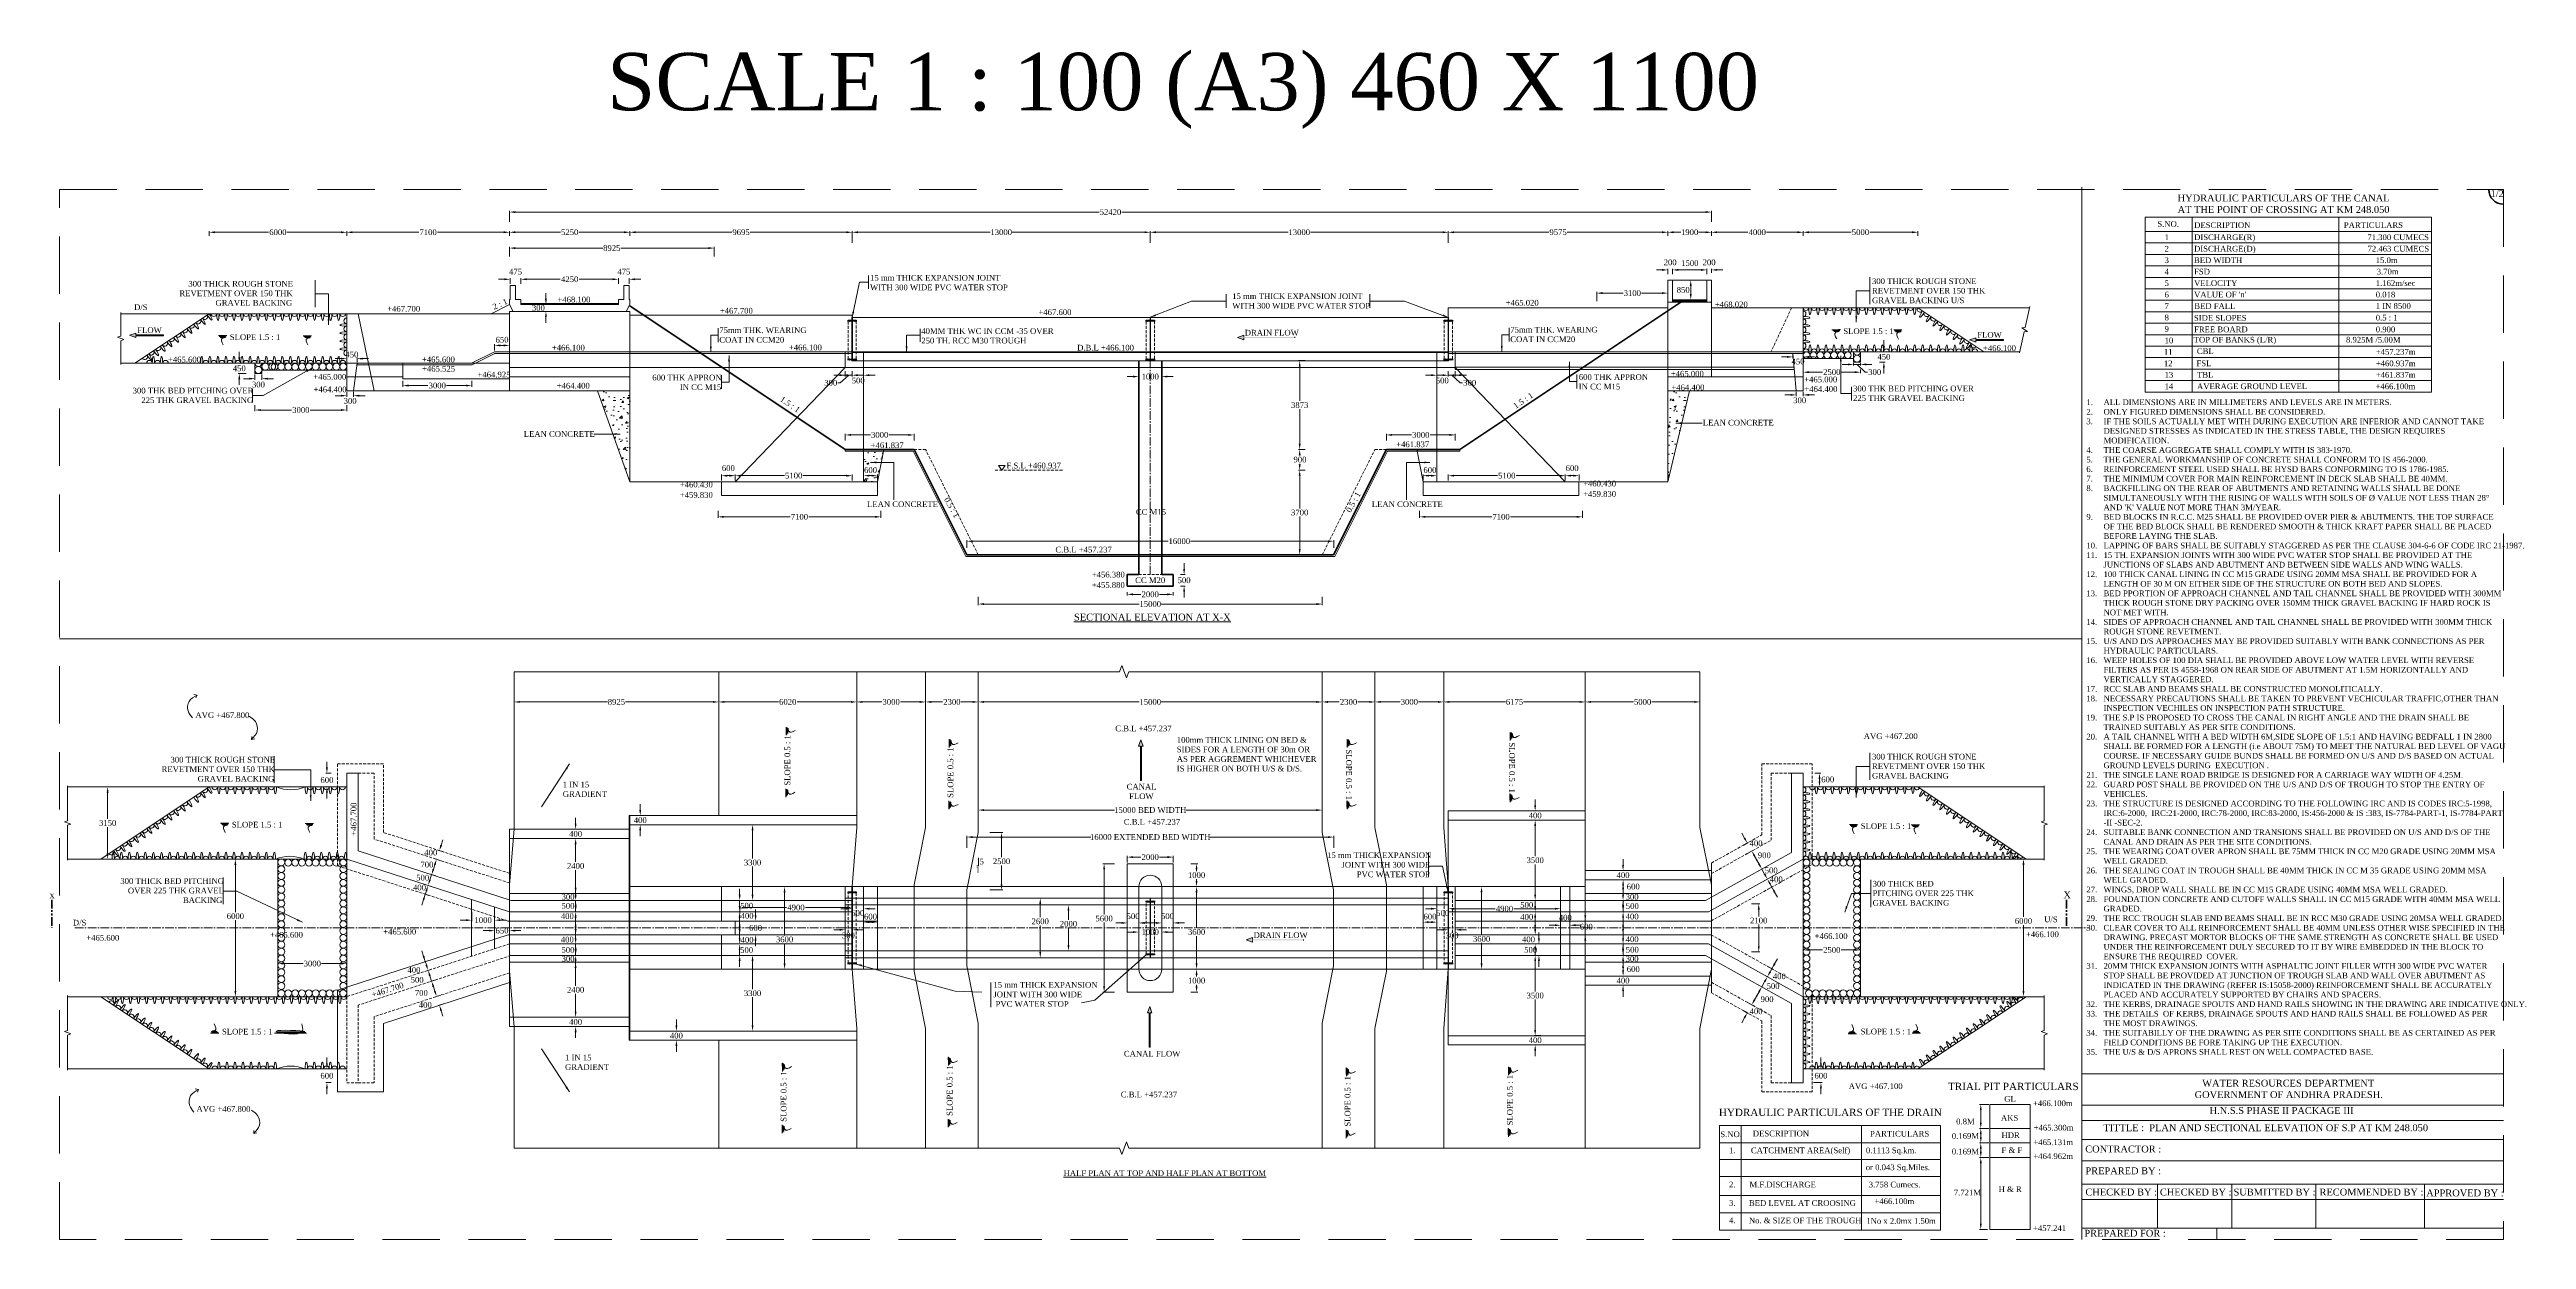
# Model space of a CAD drawing. Header units: metres. Extents: x -2039 to 105989, y -7158 to 44744.
import ezdxf

# ---------------------------------------------------------------- set-up
doc = ezdxf.new("R2010")
doc.units = ezdxf.units.M
doc.header["$LTSCALE"] = 10000
doc.header["$MEASUREMENT"] = 0
doc.header["$PDMODE"] = 34
for name, pattern in [('ACAD_ISO03W100', [30, 12, -18]), ('CENTER2', [1.125, 0.75, -0.125, 0.125, -0.125]), ('DASHED2', [0.375, 0.25, -0.125]), ('PHANTOM', [2.5, 1.25, -0.25, 0.25, -0.25, 0.25, -0.25])]:
    doc.linetypes.add(name, pattern=pattern)
doc.layers.get('0').update_dxf_attribs({"lineweight": 15})
for name, color, linetype, lineweight in [('5', 7, 'DASHED2', 15), ('CON HATCH', 8, 'Continuous', 13), ('DIM', 255, 'Continuous', 18), ('hatch', 8, 'Continuous', 13), ('LINE THICK', 7, 'Continuous', 35), ('ref', 7, 'DASHED2', 15), ('SLOPE', 8, 'Continuous', 5), ('THICK LINE', 255, 'Continuous', 35)]:
    doc.layers.add(name, color=color, linetype=linetype, lineweight=lineweight)
doc.layers.add('TITLE BLOCK TEXT', color=7, linetype='Continuous')
doc.styles.add('dim', font='times.ttf')
doc.styles.add('Rs', font='romans.shx')
doc.styles.get("Standard").update_dxf_attribs({"font": 'times.ttf', "height": 250})
doc.styles.add('TIMES', font='times.ttf', dxfattribs={"height": 250})
doc.dimstyles.new('RS-1', dxfattribs={"dimtxt": 2, "dimasz": 2, "dimexe": 1, "dimexo": 1, "dimgap": 1, "dimtad": 1, "dimdec": 0, "dimzin": 0, "dimdsep": 46, "dimtxsty": 'Rs', "dimcen": 0.5, "dimclrd": 256, "dimclre": 256, "dimclrt": 7, "dimadec": 0, "dimazin": 0, "dimtfac": 1, "dimtdec": 0, "dimtofl": 0, "dimtmove": 2, "dimatfit": 3, "dimfxl": 1, "dimtolj": 1, "dimtzin": 0, "dimlwd": 9, "dimlwe": 9, "dimarcsym": 0})
doc.dimstyles.new('SCALE', dxfattribs={"dimtxt": 250, "dimasz": 250, "dimexe": 50, "dimexo": 50, "dimgap": 50, "dimtad": 0, "dimtih": 1, "dimtoh": 1, "dimdec": 0, "dimzin": 0, "dimdsep": 46, "dimtxsty": 'dim', "dimcen": 0.09, "dimaunit": 1, "dimadec": 5, "dimazin": 0, "dimtfac": 1, "dimtdec": 0, "dimtofl": 0, "dimtmove": 0, "dimatfit": 3, "dimfxl": 1, "dimtolj": 1, "dimtzin": 0, "dimlwd": 13, "dimlwe": 9, "dimarcsym": 0})
pattern_1 = [(50, (0, 0), (0.286904, -0.0251009), [0.03, -0.33]), (355, (0, 0), (-0.0555005, 0.3008769), [0.024, -0.264]), (100.4514, (0.0239, -0.0021), (0.2314038, 0.2757758), [0.025496, -0.2804568]), (46.1842, (0, 0.08), (0.4268964, -0.0662076), [0.045, -0.495]), (96.6356, (0.03557, 0.0745), (0.373865, 0.389647), [0.038244, -0.420685]), (351.1842, (0, 0.08), (0.373865, 0.3896474), [0.036, -0.396]), (21, (0.04, 0.06), (0.2387628, -0.1610476), [0.03, -0.33]), (326, (0.04, 0.06), (0.0973261, 0.29006), [0.024, -0.264]), (71.4514, (0.0599, 0.04658), (0.336089, 0.1290122), [0.025496, -0.2804568]), (37.5, (0, 0), (0.00486394, 0.13315754), [0, -0.2608, 0, -0.268, 0, -0.265]), (7.5, (0, 0), (0.1052278, 0.1577647), [0, -0.1528, 0, -0.2548, 0, -0.101]), (327.5, (-0.0892, 0), (0.21352897, -0.00902195), [0, -0.1, 0, -0.312, 0, -0.414]), (317.5, (-0.1292, 0), (0.2332745, 0.040042), [0, -0.13, 0, -0.2072, 0, -0.294])]

# ---------------------------------------------------------------- blocks, each defined once
blk = doc.blocks.new('*D44')
at = {"color": 0, "lineweight": 9, "transparency": 16777216}
for p, q in [((44967, 21080), (44967, 20930)), ((46967, 21080), (46967, 20930))]:
    blk.add_line(p, q, dxfattribs=at)
at = {"color": 0, "lineweight": 13, "transparency": 16777216}
for p, q in [((45217, 20980), (45558, 20980)), ((46717, 20980), (46375, 20980))]:
    blk.add_line(p, q, dxfattribs=at)
at = {"color": 0, "transparency": 16777216}
for points in [[(45217, 21022), (45217, 20938), (44967, 20980)], [(46717, 21022), (46717, 20938), (46967, 20980)]]:
    blk.add_solid(points, dxfattribs=at)
at = {"layer": 'Defpoints', "color": 0, "transparency": 16777216}
for p in [(44967, 21130), (46967, 21130), (46967, 20980)]:
    blk.add_point(p, dxfattribs=at)
at = {"color": 0, "transparency": 16777216, "insert": (45967, 20980), "char_height": 250, "attachment_point": 5, "style": 'dim'}
blk.add_mtext('\\A1;2000', dxfattribs=at)
blk = doc.blocks.new('*D45')
at = {"color": 0, "lineweight": 13, "transparency": 16777216}
for p, q in [((45217, 30478), (44967, 30478)), ((46717, 30478), (46967, 30478))]:
    blk.add_line(p, q, dxfattribs=at)
at = {"color": 0, "lineweight": 9, "transparency": 16777216}
for p, q in [((45467, 30340), (45467, 30528)), ((46467, 30340), (46467, 30528))]:
    blk.add_line(p, q, dxfattribs=at)
at = {"color": 0, "transparency": 16777216}
for points in [[(45217, 30520), (45217, 30437), (45467, 30478)], [(46717, 30520), (46717, 30437), (46467, 30478)]]:
    blk.add_solid(points, dxfattribs=at)
at = {"layer": 'Defpoints', "color": 0, "transparency": 16777216}
for p in [(45467, 30290), (46467, 30478), (46467, 30290)]:
    blk.add_point(p, dxfattribs=at)
at = {"color": 0, "transparency": 16777216, "insert": (45967, 30478), "char_height": 250, "attachment_point": 5, "style": 'dim'}
blk.add_mtext('\\A1;1000', dxfattribs=at)
blk = doc.blocks.new('*D46')
at = {"color": 0, "lineweight": 9, "transparency": 16777216}
for p, q in [((47280, 21843), (47494, 21843)), ((47280, 21343), (47494, 21343))]:
    blk.add_line(p, q, dxfattribs=at)
at = {"color": 0, "lineweight": 13, "transparency": 16777216}
for p, q in [((47444, 22093), (47444, 22343)), ((47444, 21093), (47444, 20843))]:
    blk.add_line(p, q, dxfattribs=at)
at = {"color": 0, "transparency": 16777216}
for points in [[(47403, 22093), (47486, 22093), (47444, 21843)], [(47403, 21093), (47486, 21093), (47444, 21343)]]:
    blk.add_solid(points, dxfattribs=at)
at = {"layer": 'Defpoints', "color": 0, "transparency": 16777216}
for p in [(47230, 21843), (47230, 21343), (47444, 21343)]:
    blk.add_point(p, dxfattribs=at)
at = {"color": 0, "transparency": 16777216, "insert": (47444, 21593), "char_height": 250, "attachment_point": 5, "style": 'dim'}
blk.add_mtext('\\A1;500', dxfattribs=at)
blk = doc.blocks.new('*D47')
at = {"color": 0, "lineweight": 9, "transparency": 16777216}
for p, q in [((37967, 23016), (37967, 23349)), ((53967, 23016), (53967, 23349))]:
    blk.add_line(p, q, dxfattribs=at)
at = {"color": 0, "lineweight": 13, "transparency": 16777216}
for p, q in [((38217, 23299), (46754, 23299)), ((53717, 23299), (47721, 23299))]:
    blk.add_line(p, q, dxfattribs=at)
at = {"color": 0, "transparency": 16777216}
for points in [[(38217, 23341), (38217, 23257), (37967, 23299)], [(53717, 23341), (53717, 23257), (53967, 23299)]]:
    blk.add_solid(points, dxfattribs=at)
at = {"layer": 'Defpoints', "color": 0, "transparency": 16777216}
for p in [(37967, 22966), (53967, 23299), (53967, 22966)]:
    blk.add_point(p, dxfattribs=at)
at = {"color": 0, "transparency": 16777216, "insert": (47237, 23299), "char_height": 250, "attachment_point": 5, "style": 'dim'}
blk.add_mtext('\\A1;16000', dxfattribs=at)
blk = doc.blocks.new('*D48')
at = {"color": 0, "lineweight": 9, "transparency": 16777216}
for p, q in [((52727, 26400), (52435, 26400)), ((52727, 22700), (52435, 22700))]:
    blk.add_line(p, q, dxfattribs=at)
at = {"color": 0, "lineweight": 13, "transparency": 16777216}
for p, q in [((52485, 26150), (52485, 24727)), ((52485, 22950), (52485, 24372))]:
    blk.add_line(p, q, dxfattribs=at)
at = {"color": 0, "transparency": 16777216}
for points in [[(52444, 26150), (52527, 26150), (52485, 26400)], [(52444, 22950), (52527, 22950), (52485, 22700)]]:
    blk.add_solid(points, dxfattribs=at)
at = {"layer": 'Defpoints', "color": 0, "transparency": 16777216}
for p in [(52485, 26400), (52777, 26400), (52777, 22700)]:
    blk.add_point(p, dxfattribs=at)
at = {"color": 0, "transparency": 16777216, "insert": (52485, 24550), "char_height": 250, "attachment_point": 5, "style": 'dim'}
blk.add_mtext('\\A1;3700', dxfattribs=at)
blk = doc.blocks.new('*D49')
at = {"color": 0, "lineweight": 9, "transparency": 16777216}
for p, q in [((52727, 27300), (52435, 27300)), ((52727, 26400), (52435, 26400))]:
    blk.add_line(p, q, dxfattribs=at)
at = {"color": 0, "lineweight": 13, "transparency": 16777216}
for p, q in [((52485, 27050), (52485, 27034)), ((52485, 26650), (52485, 26679))]:
    blk.add_line(p, q, dxfattribs=at)
at = {"color": 0, "transparency": 16777216}
for points in [[(52444, 27050), (52527, 27050), (52485, 27300)], [(52444, 26650), (52527, 26650), (52485, 26400)]]:
    blk.add_solid(points, dxfattribs=at)
at = {"layer": 'Defpoints', "color": 0, "transparency": 16777216}
for p in [(52485, 27300), (52777, 27300), (52777, 26400)]:
    blk.add_point(p, dxfattribs=at)
at = {"color": 0, "transparency": 16777216, "insert": (52497, 26856), "char_height": 250, "attachment_point": 5, "style": 'dim'}
blk.add_mtext('\\A1;900', dxfattribs=at)
blk = doc.blocks.new('*D50')
at = {"color": 0, "lineweight": 9, "transparency": 16777216}
for p, q in [((32667, 27697), (32667, 27983)), ((35667, 27697), (35667, 27983))]:
    blk.add_line(p, q, dxfattribs=at)
at = {"color": 0, "lineweight": 13, "transparency": 16777216}
for p, q in [((32917, 27933), (33762, 27933)), ((35417, 27933), (34572, 27933))]:
    blk.add_line(p, q, dxfattribs=at)
at = {"color": 0, "transparency": 16777216}
for points in [[(32917, 27975), (32917, 27892), (32667, 27933)], [(35417, 27975), (35417, 27892), (35667, 27933)]]:
    blk.add_solid(points, dxfattribs=at)
at = {"layer": 'Defpoints', "color": 0, "transparency": 16777216}
for p in [(32667, 27647), (35667, 27933), (35667, 27647)]:
    blk.add_point(p, dxfattribs=at)
at = {"color": 0, "transparency": 16777216, "insert": (34167, 27933), "char_height": 250, "attachment_point": 5, "style": 'dim'}
blk.add_mtext('\\A1;3000', dxfattribs=at)
blk = doc.blocks.new('*D51')
at = {"color": 0, "lineweight": 9, "transparency": 16777216}
for p, q in [((56267, 27697), (56267, 27983)), ((59267, 27697), (59267, 27983))]:
    blk.add_line(p, q, dxfattribs=at)
at = {"color": 0, "lineweight": 13, "transparency": 16777216}
for p, q in [((56517, 27933), (57362, 27933)), ((59017, 27933), (58172, 27933))]:
    blk.add_line(p, q, dxfattribs=at)
at = {"color": 0, "transparency": 16777216}
for points in [[(56517, 27975), (56517, 27892), (56267, 27933)], [(59017, 27975), (59017, 27892), (59267, 27933)]]:
    blk.add_solid(points, dxfattribs=at)
at = {"layer": 'Defpoints', "color": 0, "transparency": 16777216}
for p in [(56267, 27647), (59267, 27933), (59267, 27647)]:
    blk.add_point(p, dxfattribs=at)
at = {"color": 0, "transparency": 16777216, "insert": (57767, 27933), "char_height": 250, "attachment_point": 5, "style": 'dim'}
blk.add_mtext('\\A1;3000', dxfattribs=at)
blk = doc.blocks.new('*D52')
at = {"color": 0, "lineweight": 9, "transparency": 16777216}
for p, q in [((52727, 31173), (52435, 31173)), ((52727, 27300), (52435, 27300))]:
    blk.add_line(p, q, dxfattribs=at)
at = {"color": 0, "lineweight": 13, "transparency": 16777216}
for p, q in [((52485, 30923), (52485, 29414)), ((52485, 27550), (52485, 29059))]:
    blk.add_line(p, q, dxfattribs=at)
at = {"color": 0, "transparency": 16777216}
for points in [[(52444, 30923), (52527, 30923), (52485, 31173)], [(52444, 27550), (52527, 27550), (52485, 27300)]]:
    blk.add_solid(points, dxfattribs=at)
at = {"layer": 'Defpoints', "color": 0, "transparency": 16777216}
for p in [(52485, 31173), (52777, 31173), (52777, 27300)]:
    blk.add_point(p, dxfattribs=at)
at = {"color": 0, "transparency": 16777216, "insert": (52485, 29236), "char_height": 250, "attachment_point": 5, "style": 'dim'}
blk.add_mtext('\\A1;3873', dxfattribs=at)
blk = doc.blocks.new('PVC WATER STOP')
at = {"layer": 'CON HATCH', "ltscale": 10000}
h = blk.add_hatch(dxfattribs=at)
h.set_pattern_fill('ANSI31', color=256, scale=10, style=0)
h.set_pattern_definition([(45, (-56678.805, -80567.5), (-0.883883476, 0.883883476), [])])
h.paths.add_polyline_path([(25, -6), (107, -6, 0.606977), (130, -6), (181, -6), (181, 6), (130, 6, 0.606977), (107, 6), (25, 6, 0.7905694), (-25, 6), (-107, 6, 0.606977), (-130, 6), (-181, 6), (-181, -6), (-130, -6, 0.606977), (-107, -6), (-25, -6, 0.7905694)])
h.paths.add_polyline_path([(-11, 0, -1), (11, 0, -1)], flags=16)
at = {"layer": 'THICK LINE', "ltscale": 10000}
for p, q in [((-181, -25), (-181, 25)), ((-181, 6), (-130, 6)), ((-107, 6), (-25, 6)), ((25, 6), (107, 6)), ((130, 6), (181, 6)), ((181, -25), (181, 25)), ((-181, -6), (-130, -6)), ((-107, -6), (-25, -6)), ((25, -6), (107, -6)), ((130, -6), (181, -6))]:
    blk.add_line(p, q, dxfattribs=at)
blk.add_circle((0, 0), 11, dxfattribs=at)
for centre, radius, start, end in [((-118, 0), 13, 27.48643, 152.51357), ((0, 0), 26, 13.34236, 166.65764), ((118, 0), 13, 27.48643, 152.51357), ((-118, 0), 13, 207.48643, 332.51357), ((0, 0), 26, 193.34236, 346.65764), ((118, 0), 13, 207.48643, 332.51357)]:
    blk.add_arc(centre, radius, start, end, dxfattribs=at)
blk = doc.blocks.new('*D53')
at = {"color": 0, "lineweight": 9, "transparency": 16777216}
for p, q in [((45967, 36313), (45967, 36824)), ((58967, 36313), (58967, 36824))]:
    blk.add_line(p, q, dxfattribs=at)
at = {"color": 0, "lineweight": 13, "transparency": 16777216}
for p, q in [((46217, 36774), (51984, 36774)), ((58717, 36774), (52950, 36774))]:
    blk.add_line(p, q, dxfattribs=at)
at = {"color": 0, "transparency": 16777216}
for points in [[(46217, 36815), (46217, 36732), (45967, 36774)], [(58717, 36815), (58717, 36732), (58967, 36774)]]:
    blk.add_solid(points, dxfattribs=at)
at = {"layer": 'Defpoints', "color": 0, "transparency": 16777216}
for p in [(58967, 36774), (45967, 36263), (58967, 36263)]:
    blk.add_point(p, dxfattribs=at)
at = {"color": 0, "transparency": 16777216, "insert": (52467, 36774), "char_height": 250, "attachment_point": 5, "style": 'dim'}
blk.add_mtext('\\A1;13000', dxfattribs=at)
blk = doc.blocks.new('*D54')
at = {"color": 0, "lineweight": 9, "transparency": 16777216}
for p, q in [((32967, 36313), (32967, 36824)), ((45967, 36313), (45967, 36824))]:
    blk.add_line(p, q, dxfattribs=at)
at = {"color": 0, "lineweight": 13, "transparency": 16777216}
for p, q in [((33217, 36774), (38984, 36774)), ((45717, 36774), (39950, 36774))]:
    blk.add_line(p, q, dxfattribs=at)
at = {"color": 0, "transparency": 16777216}
for points in [[(33217, 36815), (33217, 36732), (32967, 36774)], [(45717, 36815), (45717, 36732), (45967, 36774)]]:
    blk.add_solid(points, dxfattribs=at)
at = {"layer": 'Defpoints', "color": 0, "transparency": 16777216}
for p in [(45967, 36774), (32967, 36263), (45967, 36263)]:
    blk.add_point(p, dxfattribs=at)
at = {"color": 0, "transparency": 16777216, "insert": (39467, 36774), "char_height": 250, "attachment_point": 5, "style": 'dim'}
blk.add_mtext('\\A1;13000', dxfattribs=at)
blk = doc.blocks.new('*D55')
at = {"color": 0, "lineweight": 9, "transparency": 16777216}
for p, q in [((57867, 25943), (57867, 26207)), ((58467, 25943), (58467, 26207))]:
    blk.add_line(p, q, dxfattribs=at)
at = {"color": 0, "lineweight": 13, "transparency": 16777216}
blk.add_line((58117, 26157), (58217, 26157), dxfattribs=at)
at = {"color": 0, "transparency": 16777216}
for points in [[(58117, 26198), (58117, 26115), (57867, 26157)], [(58217, 26198), (58217, 26115), (58467, 26157)]]:
    blk.add_solid(points, dxfattribs=at)
at = {"layer": 'Defpoints', "color": 0, "transparency": 16777216}
for p in [(58467, 26157), (57867, 25893), (58467, 25893)]:
    blk.add_point(p, dxfattribs=at)
at = {"color": 0, "transparency": 16777216, "insert": (58165, 26399), "char_height": 250, "attachment_point": 5, "style": 'dim'}
blk.add_mtext('\\A1;600', dxfattribs=at)
blk = doc.blocks.new('*D56')
at = {"color": 0, "lineweight": 9, "transparency": 16777216}
for p, q in [((64067, 25943), (64067, 26207)), ((64667, 25943), (64667, 26207))]:
    blk.add_line(p, q, dxfattribs=at)
at = {"color": 0, "lineweight": 13, "transparency": 16777216}
blk.add_line((64317, 26157), (64417, 26157), dxfattribs=at)
at = {"color": 0, "transparency": 16777216}
for points in [[(64317, 26198), (64317, 26115), (64067, 26157)], [(64417, 26198), (64417, 26115), (64667, 26157)]]:
    blk.add_solid(points, dxfattribs=at)
at = {"layer": 'Defpoints', "color": 0, "transparency": 16777216}
for p in [(64667, 26157), (64067, 25893), (64667, 25893)]:
    blk.add_point(p, dxfattribs=at)
at = {"color": 0, "transparency": 16777216, "insert": (64367, 26486), "char_height": 250, "attachment_point": 5, "style": 'dim'}
blk.add_mtext('\\A1;600', dxfattribs=at)
blk = doc.blocks.new('*D57')
at = {"color": 0, "lineweight": 9, "transparency": 16777216}
for p, q in [((58967, 25943), (58967, 26207)), ((64067, 25943), (64067, 26207))]:
    blk.add_line(p, q, dxfattribs=at)
at = {"color": 0, "lineweight": 13, "transparency": 16777216}
for p, q in [((59217, 26157), (61113, 26157)), ((63817, 26157), (61921, 26157))]:
    blk.add_line(p, q, dxfattribs=at)
at = {"color": 0, "transparency": 16777216}
for points in [[(59217, 26198), (59217, 26115), (58967, 26157)], [(63817, 26198), (63817, 26115), (64067, 26157)]]:
    blk.add_solid(points, dxfattribs=at)
at = {"layer": 'Defpoints', "color": 0, "transparency": 16777216}
for p in [(64067, 26157), (58967, 25893), (64067, 25893)]:
    blk.add_point(p, dxfattribs=at)
at = {"color": 0, "transparency": 16777216, "insert": (61517, 26157), "char_height": 250, "attachment_point": 5, "style": 'dim'}
blk.add_mtext('\\A1;5100', dxfattribs=at)
blk = doc.blocks.new('*D58')
at = {"color": 0, "lineweight": 13, "transparency": 16777216}
for p, q in [((58217, 30538), (57967, 30538)), ((59217, 30538), (59467, 30538))]:
    blk.add_line(p, q, dxfattribs=at)
at = {"color": 0, "lineweight": 9, "transparency": 16777216}
for p, q in [((58467, 30718), (58467, 30488)), ((58967, 30718), (58967, 30488))]:
    blk.add_line(p, q, dxfattribs=at)
at = {"color": 0, "transparency": 16777216}
for points in [[(58217, 30580), (58217, 30497), (58467, 30538)], [(59217, 30580), (59217, 30497), (58967, 30538)]]:
    blk.add_solid(points, dxfattribs=at)
at = {"layer": 'Defpoints', "color": 0, "transparency": 16777216}
for p in [(58467, 30768), (58967, 30768), (58967, 30538)]:
    blk.add_point(p, dxfattribs=at)
at = {"color": 0, "transparency": 16777216, "insert": (58703, 30305), "char_height": 250, "attachment_point": 5, "style": 'dim'}
blk.add_mtext('\\A1;500', dxfattribs=at)
blk = doc.blocks.new('*D59')
at = {"color": 0, "lineweight": 13, "transparency": 16777216}
for p, q in [((58717, 30538), (58467, 30538)), ((58967, 30538), (59267, 30538)), ((59117, 30538), (59488, 30206)), ((59517, 30538), (59767, 30538)), ((59488, 30206), (59588, 30206))]:
    blk.add_line(p, q, dxfattribs=at)
at = {"color": 0, "lineweight": 9, "transparency": 16777216}
for p, q in [((58967, 30718), (58967, 30488)), ((59267, 30718), (59267, 30488))]:
    blk.add_line(p, q, dxfattribs=at)
at = {"color": 0, "transparency": 16777216}
for points in [[(58717, 30580), (58717, 30497), (58967, 30538)], [(59517, 30580), (59517, 30497), (59267, 30538)]]:
    blk.add_solid(points, dxfattribs=at)
at = {"layer": 'Defpoints', "color": 0, "transparency": 16777216}
for p in [(58967, 30768), (59267, 30768), (59267, 30538)]:
    blk.add_point(p, dxfattribs=at)
at = {"color": 0, "transparency": 16777216, "insert": (59901, 30206), "char_height": 250, "attachment_point": 5, "style": 'dim'}
blk.add_mtext('\\A1;300', dxfattribs=at)
blk = doc.blocks.new('*D60')
at = {"color": 0, "lineweight": 9, "transparency": 16777216}
for p, q in [((57717, 24623), (57717, 24311)), ((64817, 24623), (64817, 24311))]:
    blk.add_line(p, q, dxfattribs=at)
at = {"color": 0, "lineweight": 13, "transparency": 16777216}
for p, q in [((57967, 24361), (60861, 24361)), ((64567, 24361), (61673, 24361))]:
    blk.add_line(p, q, dxfattribs=at)
at = {"color": 0, "transparency": 16777216}
for points in [[(57967, 24402), (57967, 24319), (57717, 24361)], [(64567, 24402), (64567, 24319), (64817, 24361)]]:
    blk.add_solid(points, dxfattribs=at)
at = {"layer": 'Defpoints', "color": 0, "transparency": 16777216}
for p in [(57717, 24673), (64817, 24673), (64817, 24361)]:
    blk.add_point(p, dxfattribs=at)
at = {"color": 0, "transparency": 16777216, "insert": (61267, 24361), "char_height": 250, "attachment_point": 5, "style": 'dim'}
blk.add_mtext('\\A1;7100', dxfattribs=at)
blk = doc.blocks.new('*D61')
at = {"color": 0, "lineweight": 9, "transparency": 16777216}
for p, q in [((65442, 33773), (65442, 34170)), ((68542, 33773), (68542, 34170))]:
    blk.add_line(p, q, dxfattribs=at)
at = {"color": 0, "lineweight": 13, "transparency": 16777216}
for p, q in [((65692, 34120), (66587, 34120)), ((68292, 34120), (67397, 34120))]:
    blk.add_line(p, q, dxfattribs=at)
at = {"color": 0, "transparency": 16777216}
for points in [[(65692, 34161), (65692, 34078), (65442, 34120)], [(68292, 34161), (68292, 34078), (68542, 34120)]]:
    blk.add_solid(points, dxfattribs=at)
at = {"layer": 'Defpoints', "color": 0, "transparency": 16777216}
for p in [(65442, 33723), (68542, 34120), (68542, 33723)]:
    blk.add_point(p, dxfattribs=at)
at = {"color": 0, "transparency": 16777216, "insert": (66992, 34120), "char_height": 250, "attachment_point": 5, "style": 'dim'}
blk.add_mtext('\\A1;3100', dxfattribs=at)
blk = doc.blocks.new('*D62')
at = {"color": 0, "lineweight": 9, "transparency": 16777216}
for p, q in [((58967, 36618), (58967, 36824)), ((68542, 36618), (68542, 36824))]:
    blk.add_line(p, q, dxfattribs=at)
at = {"color": 0, "lineweight": 13, "transparency": 16777216}
for p, q in [((59217, 36774), (63355, 36774)), ((68292, 36774), (64154, 36774))]:
    blk.add_line(p, q, dxfattribs=at)
at = {"color": 0, "transparency": 16777216}
for points in [[(59217, 36815), (59217, 36732), (58967, 36774)], [(68292, 36815), (68292, 36732), (68542, 36774)]]:
    blk.add_solid(points, dxfattribs=at)
at = {"layer": 'Defpoints', "color": 0, "transparency": 16777216}
for p in [(68542, 36774), (58967, 36568), (68542, 36568)]:
    blk.add_point(p, dxfattribs=at)
at = {"color": 0, "transparency": 16777216, "insert": (63754, 36774), "char_height": 250, "attachment_point": 5, "style": 'dim'}
blk.add_mtext('\\A1;9575', dxfattribs=at)
blk = doc.blocks.new('*D63')
at = {"color": 0, "lineweight": 9, "transparency": 16777216}
for p, q in [((68542, 36618), (68542, 36824)), ((70442, 36618), (70442, 36824))]:
    blk.add_line(p, q, dxfattribs=at)
at = {"color": 0, "lineweight": 13, "transparency": 16777216}
for p, q in [((68792, 36774), (69101, 36774)), ((70192, 36774), (69883, 36774))]:
    blk.add_line(p, q, dxfattribs=at)
at = {"color": 0, "transparency": 16777216}
for points in [[(68792, 36815), (68792, 36732), (68542, 36774)], [(70192, 36815), (70192, 36732), (70442, 36774)]]:
    blk.add_solid(points, dxfattribs=at)
at = {"layer": 'Defpoints', "color": 0, "transparency": 16777216}
for p in [(70442, 36774), (68542, 36568), (70442, 36568)]:
    blk.add_point(p, dxfattribs=at)
at = {"color": 0, "transparency": 16777216, "insert": (69492, 36774), "char_height": 250, "attachment_point": 5, "style": 'dim'}
blk.add_mtext('\\A1;1900', dxfattribs=at)
blk = doc.blocks.new('*D64')
at = {"color": 0, "lineweight": 9, "transparency": 16777216}
for p, q in [((69741, 34683), (69491, 34683)), ((69741, 33833), (69491, 33833))]:
    blk.add_line(p, q, dxfattribs=at)
at = {"color": 0, "lineweight": 13, "transparency": 16777216}
blk.add_line((69541, 34083), (69541, 34433), dxfattribs=at)
at = {"color": 0, "transparency": 16777216}
for points in [[(69499, 34433), (69583, 34433), (69541, 34683)], [(69499, 34083), (69583, 34083), (69541, 33833)]]:
    blk.add_solid(points, dxfattribs=at)
at = {"layer": 'Defpoints', "color": 0, "transparency": 16777216}
for p in [(69541, 34683), (69791, 34683), (69791, 33833)]:
    blk.add_point(p, dxfattribs=at)
at = {"color": 0, "transparency": 16777216, "insert": (69212, 34258), "char_height": 250, "attachment_point": 5, "style": 'dim'}
blk.add_mtext('\\A1;850', dxfattribs=at)
blk = doc.blocks.new('*D65')
at = {"color": 0, "lineweight": 9, "transparency": 16777216}
for p, q in [((68742, 34947), (68742, 35181)), ((70242, 34947), (70242, 35181))]:
    blk.add_line(p, q, dxfattribs=at)
at = {"color": 0, "lineweight": 13, "transparency": 16777216}
blk.add_line((68992, 35131), (69992, 35131), dxfattribs=at)
at = {"color": 0, "transparency": 16777216}
for points in [[(68992, 35172), (68992, 35089), (68742, 35131)], [(69992, 35172), (69992, 35089), (70242, 35131)]]:
    blk.add_solid(points, dxfattribs=at)
at = {"layer": 'Defpoints', "color": 0, "transparency": 16777216}
for p in [(68742, 34897), (70242, 35131), (70242, 34897)]:
    blk.add_point(p, dxfattribs=at)
at = {"color": 0, "transparency": 16777216, "insert": (69500, 35426), "char_height": 250, "attachment_point": 5, "style": 'dim'}
blk.add_mtext('\\A1;1500', dxfattribs=at)
blk = doc.blocks.new('*D66')
at = {"color": 0, "lineweight": 13, "transparency": 16777216}
for p, q in [((69992, 35131), (69742, 35131)), ((70692, 35131), (70942, 35131))]:
    blk.add_line(p, q, dxfattribs=at)
at = {"color": 0, "lineweight": 9, "transparency": 16777216}
for p, q in [((70242, 34997), (70242, 35181)), ((70442, 34997), (70442, 35181))]:
    blk.add_line(p, q, dxfattribs=at)
at = {"color": 0, "transparency": 16777216}
for points in [[(69992, 35172), (69992, 35089), (70242, 35131)], [(70692, 35172), (70692, 35089), (70442, 35131)]]:
    blk.add_solid(points, dxfattribs=at)
at = {"layer": 'Defpoints', "color": 0, "transparency": 16777216}
for p in [(70242, 34947), (70442, 35131), (70442, 34947)]:
    blk.add_point(p, dxfattribs=at)
at = {"color": 0, "transparency": 16777216, "insert": (70342, 35460), "char_height": 250, "attachment_point": 5, "style": 'dim'}
blk.add_mtext('\\A1;200', dxfattribs=at)
blk = doc.blocks.new('*D67')
at = {"color": 0, "lineweight": 13, "transparency": 16777216}
for p, q in [((68292, 35131), (68042, 35131)), ((68992, 35131), (69242, 35131))]:
    blk.add_line(p, q, dxfattribs=at)
at = {"color": 0, "lineweight": 9, "transparency": 16777216}
for p, q in [((68542, 34947), (68542, 35181)), ((68742, 34947), (68742, 35181))]:
    blk.add_line(p, q, dxfattribs=at)
at = {"color": 0, "transparency": 16777216}
for points in [[(68292, 35172), (68292, 35089), (68542, 35131)], [(68992, 35172), (68992, 35089), (68742, 35131)]]:
    blk.add_solid(points, dxfattribs=at)
at = {"layer": 'Defpoints', "color": 0, "transparency": 16777216}
for p in [(68542, 35131), (68542, 34897), (68742, 34897)]:
    blk.add_point(p, dxfattribs=at)
at = {"color": 0, "transparency": 16777216, "insert": (68642, 35460), "char_height": 250, "attachment_point": 5, "style": 'dim'}
blk.add_mtext('\\A1;200', dxfattribs=at)
blk = doc.blocks.new('*D68')
at = {"color": 0, "lineweight": 9, "transparency": 16777216}
for p, q in [((70442, 36618), (70442, 36824)), ((74442, 36618), (74442, 36824))]:
    blk.add_line(p, q, dxfattribs=at)
at = {"color": 0, "lineweight": 13, "transparency": 16777216}
for p, q in [((70692, 36774), (72032, 36774)), ((74192, 36774), (72851, 36774))]:
    blk.add_line(p, q, dxfattribs=at)
at = {"color": 0, "transparency": 16777216}
for points in [[(70692, 36815), (70692, 36732), (70442, 36774)], [(74192, 36815), (74192, 36732), (74442, 36774)]]:
    blk.add_solid(points, dxfattribs=at)
at = {"layer": 'Defpoints', "color": 0, "transparency": 16777216}
for p in [(74442, 36774), (70442, 36568), (74442, 36568)]:
    blk.add_point(p, dxfattribs=at)
at = {"color": 0, "transparency": 16777216, "insert": (72442, 36774), "char_height": 250, "attachment_point": 5, "style": 'dim'}
blk.add_mtext('\\A1;4000', dxfattribs=at)
blk = doc.blocks.new('*D69')
at = {"color": 0, "lineweight": 13, "transparency": 16777216}
for p, q in [((73742, 31337), (73492, 31337)), ((74692, 31337), (74942, 31337))]:
    blk.add_line(p, q, dxfattribs=at)
at = {"color": 0, "lineweight": 9, "transparency": 16777216}
for p, q in [((73992, 31438), (73992, 31287)), ((74442, 31438), (74442, 31287))]:
    blk.add_line(p, q, dxfattribs=at)
at = {"color": 0, "transparency": 16777216}
for points in [[(73742, 31378), (73742, 31295), (73992, 31337)], [(74692, 31378), (74692, 31295), (74442, 31337)]]:
    blk.add_solid(points, dxfattribs=at)
at = {"layer": 'Defpoints', "color": 0, "transparency": 16777216}
for p in [(73992, 31488), (74442, 31488), (74442, 31337)]:
    blk.add_point(p, dxfattribs=at)
at = {"color": 0, "transparency": 16777216, "insert": (74221, 31138), "char_height": 250, "attachment_point": 5, "style": 'dim'}
blk.add_mtext('\\A1;450', dxfattribs=at)
blk = doc.blocks.new('*D70')
at = {"color": 0, "lineweight": 13, "transparency": 16777216}
for p, q in [((73892, 29679), (73642, 29679)), ((74692, 29679), (74942, 29679))]:
    blk.add_line(p, q, dxfattribs=at)
at = {"color": 0, "lineweight": 9, "transparency": 16777216}
for p, q in [((74142, 29813), (74142, 29629)), ((74442, 29813), (74442, 29629))]:
    blk.add_line(p, q, dxfattribs=at)
at = {"color": 0, "transparency": 16777216}
for points in [[(73892, 29721), (73892, 29637), (74142, 29679)], [(74692, 29721), (74692, 29637), (74442, 29679)]]:
    blk.add_solid(points, dxfattribs=at)
at = {"layer": 'Defpoints', "color": 0, "transparency": 16777216}
for p in [(74142, 29863), (74442, 29863), (74442, 29679)]:
    blk.add_point(p, dxfattribs=at)
at = {"color": 0, "transparency": 16777216, "insert": (74292, 29443), "char_height": 250, "attachment_point": 5, "style": 'dim'}
blk.add_mtext('\\A1;300', dxfattribs=at)
blk = doc.blocks.new('*D71')
at = {"color": 0, "lineweight": 9, "transparency": 16777216}
for p, q in [((74442, 36618), (74442, 36824)), ((79442, 36618), (79442, 36824))]:
    blk.add_line(p, q, dxfattribs=at)
at = {"color": 0, "lineweight": 13, "transparency": 16777216}
for p, q in [((74692, 36774), (76538, 36774)), ((79192, 36774), (77346, 36774))]:
    blk.add_line(p, q, dxfattribs=at)
at = {"color": 0, "transparency": 16777216}
for points in [[(74692, 36815), (74692, 36732), (74442, 36774)], [(79192, 36815), (79192, 36732), (79442, 36774)]]:
    blk.add_solid(points, dxfattribs=at)
at = {"layer": 'Defpoints', "color": 0, "transparency": 16777216}
for p in [(79442, 36774), (74442, 36568), (79442, 36568)]:
    blk.add_point(p, dxfattribs=at)
at = {"color": 0, "transparency": 16777216, "insert": (76942, 36774), "char_height": 250, "attachment_point": 5, "style": 'dim'}
blk.add_mtext('\\A1;5000', dxfattribs=at)
blk = doc.blocks.new('*D72')
at = {"color": 0, "lineweight": 9, "transparency": 16777216}
for p, q in [((74442, 30787), (74442, 30621)), ((76942, 30787), (76942, 30621))]:
    blk.add_line(p, q, dxfattribs=at)
at = {"color": 0, "lineweight": 13, "transparency": 16777216}
for p, q in [((74692, 30671), (75283, 30671)), ((76692, 30671), (76100, 30671))]:
    blk.add_line(p, q, dxfattribs=at)
at = {"color": 0, "transparency": 16777216}
for points in [[(74692, 30712), (74692, 30629), (74442, 30671)], [(76692, 30712), (76692, 30629), (76942, 30671)]]:
    blk.add_solid(points, dxfattribs=at)
at = {"layer": 'Defpoints', "color": 0, "transparency": 16777216}
for p in [(74442, 30837), (76942, 30837), (76942, 30671)]:
    blk.add_point(p, dxfattribs=at)
at = {"color": 0, "transparency": 16777216, "insert": (75692, 30671), "char_height": 250, "attachment_point": 5, "style": 'dim'}
blk.add_mtext('\\A1;2500', dxfattribs=at)
blk = doc.blocks.new('*D73')
at = {"color": 0, "lineweight": 13, "transparency": 16777216}
for p, q in [((76392, 31008), (76142, 31008)), ((76642, 31008), (76942, 31008)), ((76792, 31008), (77152, 30673)), ((77152, 30673), (77252, 30673)), ((77192, 31008), (77442, 31008))]:
    blk.add_line(p, q, dxfattribs=at)
at = {"color": 0, "lineweight": 9, "transparency": 16777216}
for p, q in [((76642, 31063), (76642, 30958)), ((76942, 31063), (76942, 30958))]:
    blk.add_line(p, q, dxfattribs=at)
at = {"color": 0, "transparency": 16777216}
for points in [[(76392, 31050), (76392, 30967), (76642, 31008)], [(77192, 31050), (77192, 30967), (76942, 31008)]]:
    blk.add_solid(points, dxfattribs=at)
at = {"layer": 'Defpoints', "color": 0, "transparency": 16777216}
for p in [(76642, 31113), (76942, 31113), (76942, 31008)]:
    blk.add_point(p, dxfattribs=at)
at = {"color": 0, "transparency": 16777216, "insert": (77565, 30673), "char_height": 250, "attachment_point": 5, "style": 'dim'}
blk.add_mtext('\\A1;300', dxfattribs=at)
blk = doc.blocks.new('*D74')
at = {"color": 0, "lineweight": 9, "transparency": 16777216}
for p, q in [((77770, 31563), (78015, 31563)), ((77770, 31113), (78015, 31113))]:
    blk.add_line(p, q, dxfattribs=at)
at = {"color": 0, "lineweight": 13, "transparency": 16777216}
for p, q in [((77965, 31813), (77965, 32063)), ((77965, 30863), (77965, 30613))]:
    blk.add_line(p, q, dxfattribs=at)
at = {"color": 0, "transparency": 16777216}
for points in [[(77923, 31813), (78007, 31813), (77965, 31563)], [(77923, 30863), (78007, 30863), (77965, 31113)]]:
    blk.add_solid(points, dxfattribs=at)
at = {"layer": 'Defpoints', "color": 0, "transparency": 16777216}
for p in [(77720, 31563), (77965, 31563), (77720, 31113)]:
    blk.add_point(p, dxfattribs=at)
at = {"color": 0, "transparency": 16777216, "insert": (77965, 31338), "char_height": 250, "attachment_point": 5, "style": 'dim'}
blk.add_mtext('\\A1;450', dxfattribs=at)
blk = doc.blocks.new('*D75')
at = {"color": 0, "lineweight": 9, "transparency": 16777216}
for p, q in [((33467, 25943), (33467, 26207)), ((34067, 25943), (34067, 26207))]:
    blk.add_line(p, q, dxfattribs=at)
at = {"color": 0, "lineweight": 13, "transparency": 16777216}
blk.add_line((33817, 26157), (33717, 26157), dxfattribs=at)
at = {"color": 0, "transparency": 16777216}
for points in [[(33717, 26198), (33717, 26115), (33467, 26157)], [(33817, 26198), (33817, 26115), (34067, 26157)]]:
    blk.add_solid(points, dxfattribs=at)
at = {"layer": 'Defpoints', "color": 0, "transparency": 16777216}
for p in [(33467, 26157), (33467, 25893), (34067, 25893)]:
    blk.add_point(p, dxfattribs=at)
at = {"color": 0, "transparency": 16777216, "insert": (33768, 26399), "char_height": 250, "attachment_point": 5, "style": 'dim'}
blk.add_mtext('\\A1;600', dxfattribs=at)
blk = doc.blocks.new('*D76')
at = {"color": 0, "lineweight": 9, "transparency": 16777216}
for p, q in [((27267, 25943), (27267, 26207)), ((27867, 25943), (27867, 26207))]:
    blk.add_line(p, q, dxfattribs=at)
at = {"color": 0, "lineweight": 13, "transparency": 16777216}
blk.add_line((27617, 26157), (27517, 26157), dxfattribs=at)
at = {"color": 0, "transparency": 16777216}
for points in [[(27517, 26198), (27517, 26115), (27267, 26157)], [(27617, 26198), (27617, 26115), (27867, 26157)]]:
    blk.add_solid(points, dxfattribs=at)
at = {"layer": 'Defpoints', "color": 0, "transparency": 16777216}
for p in [(27267, 26157), (27267, 25893), (27867, 25893)]:
    blk.add_point(p, dxfattribs=at)
at = {"color": 0, "transparency": 16777216, "insert": (27567, 26486), "char_height": 250, "attachment_point": 5, "style": 'dim'}
blk.add_mtext('\\A1;600', dxfattribs=at)
blk = doc.blocks.new('*D77')
at = {"color": 0, "lineweight": 9, "transparency": 16777216}
for p, q in [((27867, 25943), (27867, 26207)), ((32967, 25943), (32967, 26207))]:
    blk.add_line(p, q, dxfattribs=at)
at = {"color": 0, "lineweight": 13, "transparency": 16777216}
for p, q in [((28117, 26157), (30013, 26157)), ((32717, 26157), (30821, 26157))]:
    blk.add_line(p, q, dxfattribs=at)
at = {"color": 0, "transparency": 16777216}
for points in [[(28117, 26198), (28117, 26115), (27867, 26157)], [(32717, 26198), (32717, 26115), (32967, 26157)]]:
    blk.add_solid(points, dxfattribs=at)
at = {"layer": 'Defpoints', "color": 0, "transparency": 16777216}
for p in [(27867, 26157), (27867, 25893), (32967, 25893)]:
    blk.add_point(p, dxfattribs=at)
at = {"color": 0, "transparency": 16777216, "insert": (30417, 26157), "char_height": 250, "attachment_point": 5, "style": 'dim'}
blk.add_mtext('\\A1;5100', dxfattribs=at)
blk = doc.blocks.new('*D80')
at = {"color": 0, "lineweight": 13, "transparency": 16777216}
for p, q in [((32717, 30538), (32467, 30538)), ((33717, 30538), (33967, 30538))]:
    blk.add_line(p, q, dxfattribs=at)
at = {"color": 0, "lineweight": 9, "transparency": 16777216}
for p, q in [((32967, 30718), (32967, 30488)), ((33467, 30718), (33467, 30488))]:
    blk.add_line(p, q, dxfattribs=at)
at = {"color": 0, "transparency": 16777216}
for points in [[(32717, 30580), (32717, 30497), (32967, 30538)], [(33717, 30580), (33717, 30497), (33467, 30538)]]:
    blk.add_solid(points, dxfattribs=at)
at = {"layer": 'Defpoints', "color": 0, "transparency": 16777216}
for p in [(32967, 30768), (32967, 30538), (33467, 30768)]:
    blk.add_point(p, dxfattribs=at)
at = {"color": 0, "transparency": 16777216, "insert": (33230, 30305), "char_height": 250, "attachment_point": 5, "style": 'dim'}
blk.add_mtext('\\A1;500', dxfattribs=at)
blk = doc.blocks.new('*D78')
at = {"color": 0, "lineweight": 13, "transparency": 16777216}
for p, q in [((32417, 30538), (32167, 30538)), ((32817, 30538), (32445, 30206)), ((32967, 30538), (32667, 30538)), ((33217, 30538), (33467, 30538)), ((32445, 30206), (32345, 30206))]:
    blk.add_line(p, q, dxfattribs=at)
at = {"color": 0, "lineweight": 9, "transparency": 16777216}
for p, q in [((32667, 30718), (32667, 30488)), ((32967, 30718), (32967, 30488))]:
    blk.add_line(p, q, dxfattribs=at)
at = {"color": 0, "transparency": 16777216}
for points in [[(32417, 30580), (32417, 30497), (32667, 30538)], [(33217, 30580), (33217, 30497), (32967, 30538)]]:
    blk.add_solid(points, dxfattribs=at)
at = {"layer": 'Defpoints', "color": 0, "transparency": 16777216}
for p in [(32667, 30768), (32667, 30538), (32967, 30768)]:
    blk.add_point(p, dxfattribs=at)
at = {"color": 0, "transparency": 16777216, "insert": (32033, 30206), "char_height": 250, "attachment_point": 5, "style": 'dim'}
blk.add_mtext('\\A1;300', dxfattribs=at)
blk = doc.blocks.new('*D79')
at = {"color": 0, "lineweight": 9, "transparency": 16777216}
for p, q in [((27117, 24623), (27117, 24311)), ((34217, 24623), (34217, 24311))]:
    blk.add_line(p, q, dxfattribs=at)
at = {"color": 0, "lineweight": 13, "transparency": 16777216}
for p, q in [((27367, 24361), (30261, 24361)), ((33967, 24361), (31073, 24361))]:
    blk.add_line(p, q, dxfattribs=at)
at = {"color": 0, "transparency": 16777216}
for points in [[(27367, 24402), (27367, 24319), (27117, 24361)], [(33967, 24402), (33967, 24319), (34217, 24361)]]:
    blk.add_solid(points, dxfattribs=at)
at = {"layer": 'Defpoints', "color": 0, "transparency": 16777216}
for p in [(27117, 24673), (27117, 24361), (34217, 24673)]:
    blk.add_point(p, dxfattribs=at)
at = {"color": 0, "transparency": 16777216, "insert": (30667, 24361), "char_height": 250, "attachment_point": 5, "style": 'dim'}
blk.add_mtext('\\A1;7100', dxfattribs=at)
blk = doc.blocks.new('*D81')
at = {"color": 0, "lineweight": 9, "transparency": 16777216}
for p, q in [((23272, 36618), (23272, 36824)), ((32967, 36618), (32967, 36824))]:
    blk.add_line(p, q, dxfattribs=at)
at = {"color": 0, "lineweight": 13, "transparency": 16777216}
for p, q in [((23522, 36774), (27720, 36774)), ((32717, 36774), (28519, 36774))]:
    blk.add_line(p, q, dxfattribs=at)
at = {"color": 0, "transparency": 16777216}
for points in [[(23522, 36815), (23522, 36732), (23272, 36774)], [(32717, 36815), (32717, 36732), (32967, 36774)]]:
    blk.add_solid(points, dxfattribs=at)
at = {"layer": 'Defpoints', "color": 0, "transparency": 16777216}
for p in [(23272, 36774), (23272, 36568), (32967, 36568)]:
    blk.add_point(p, dxfattribs=at)
at = {"color": 0, "transparency": 16777216, "insert": (28119, 36774), "char_height": 250, "attachment_point": 5, "style": 'dim'}
blk.add_mtext('\\A1;9695', dxfattribs=at)
blk = doc.blocks.new('*D82')
at = {"color": 0, "lineweight": 9, "transparency": 16777216}
for p, q in [((18022, 36618), (18022, 36824)), ((23272, 36618), (23272, 36824))]:
    blk.add_line(p, q, dxfattribs=at)
at = {"color": 0, "lineweight": 13, "transparency": 16777216}
for p, q in [((18272, 36774), (20243, 36774)), ((23022, 36774), (21051, 36774))]:
    blk.add_line(p, q, dxfattribs=at)
at = {"color": 0, "transparency": 16777216}
for points in [[(18272, 36815), (18272, 36732), (18022, 36774)], [(23022, 36815), (23022, 36732), (23272, 36774)]]:
    blk.add_solid(points, dxfattribs=at)
at = {"layer": 'Defpoints', "color": 0, "transparency": 16777216}
for p in [(18022, 36774), (18022, 36568), (23272, 36568)]:
    blk.add_point(p, dxfattribs=at)
at = {"color": 0, "transparency": 16777216, "insert": (20647, 36774), "char_height": 250, "attachment_point": 5, "style": 'dim'}
blk.add_mtext('\\A1;5250', dxfattribs=at)
blk = doc.blocks.new('*D83')
at = {"color": 0, "lineweight": 9, "transparency": 16777216}
for p, q in [((17372, 31613), (17372, 31888)), ((18022, 31613), (18022, 31888))]:
    blk.add_line(p, q, dxfattribs=at)
at = {"color": 0, "lineweight": 13, "transparency": 16777216}
blk.add_line((17772, 31838), (17622, 31838), dxfattribs=at)
at = {"color": 0, "transparency": 16777216}
for points in [[(17622, 31880), (17622, 31796), (17372, 31838)], [(17772, 31880), (17772, 31796), (18022, 31838)]]:
    blk.add_solid(points, dxfattribs=at)
at = {"layer": 'Defpoints', "color": 0, "transparency": 16777216}
for p in [(17372, 31838), (17372, 31563), (18022, 31563)]:
    blk.add_point(p, dxfattribs=at)
at = {"color": 0, "transparency": 16777216, "insert": (17697, 32085), "char_height": 250, "attachment_point": 5, "style": 'dim'}
blk.add_mtext('\\A1;650', dxfattribs=at)
blk = doc.blocks.new('*D84')
at = {"color": 0, "lineweight": 9, "transparency": 16777216}
for p, q in [((13372, 30292), (13372, 30037)), ((16372, 30292), (16372, 30037))]:
    blk.add_line(p, q, dxfattribs=at)
at = {"color": 0, "lineweight": 13, "transparency": 16777216}
for p, q in [((13622, 30087), (14467, 30087)), ((16122, 30087), (15277, 30087))]:
    blk.add_line(p, q, dxfattribs=at)
at = {"color": 0, "transparency": 16777216}
for points in [[(13622, 30129), (13622, 30045), (13372, 30087)], [(16122, 30129), (16122, 30045), (16372, 30087)]]:
    blk.add_solid(points, dxfattribs=at)
at = {"layer": 'Defpoints', "color": 0, "transparency": 16777216}
for p in [(13372, 30342), (16372, 30342), (16372, 30087)]:
    blk.add_point(p, dxfattribs=at)
at = {"color": 0, "transparency": 16777216, "insert": (14872, 30087), "char_height": 250, "attachment_point": 5, "style": 'dim'}
blk.add_mtext('\\A1;3000', dxfattribs=at)
blk = doc.blocks.new('*D85')
at = {"color": 0, "lineweight": 9, "transparency": 16777216}
for p, q in [((10922, 36618), (10922, 36824)), ((18022, 36618), (18022, 36824))]:
    blk.add_line(p, q, dxfattribs=at)
at = {"color": 0, "lineweight": 13, "transparency": 16777216}
for p, q in [((11172, 36774), (14066, 36774)), ((17772, 36774), (14878, 36774))]:
    blk.add_line(p, q, dxfattribs=at)
at = {"color": 0, "transparency": 16777216}
for points in [[(11172, 36815), (11172, 36732), (10922, 36774)], [(17772, 36815), (17772, 36732), (18022, 36774)]]:
    blk.add_solid(points, dxfattribs=at)
at = {"layer": 'Defpoints', "color": 0, "transparency": 16777216}
for p in [(10922, 36774), (10922, 36568), (18022, 36568)]:
    blk.add_point(p, dxfattribs=at)
at = {"color": 0, "transparency": 16777216, "insert": (14472, 36774), "char_height": 250, "attachment_point": 5, "style": 'dim'}
blk.add_mtext('\\A1;7100', dxfattribs=at)
blk = doc.blocks.new('*D86')
at = {"color": 0, "lineweight": 13, "transparency": 16777216}
for p, q in [((10672, 31261), (10422, 31261)), ((11622, 31261), (11872, 31261))]:
    blk.add_line(p, q, dxfattribs=at)
at = {"color": 0, "lineweight": 9, "transparency": 16777216}
for p, q in [((10922, 31113), (10922, 31311)), ((11372, 31113), (11372, 31311))]:
    blk.add_line(p, q, dxfattribs=at)
at = {"color": 0, "transparency": 16777216}
for points in [[(10672, 31303), (10672, 31219), (10922, 31261)], [(11622, 31303), (11622, 31219), (11372, 31261)]]:
    blk.add_solid(points, dxfattribs=at)
at = {"layer": 'Defpoints', "color": 0, "transparency": 16777216}
for p in [(10922, 31063), (11372, 31261), (11372, 31063)]:
    blk.add_point(p, dxfattribs=at)
at = {"color": 0, "transparency": 16777216, "insert": (11147, 31439), "char_height": 250, "attachment_point": 5, "style": 'dim'}
blk.add_mtext('\\A1;450', dxfattribs=at)
blk = doc.blocks.new('*D88')
at = {"color": 0, "lineweight": 9, "transparency": 16777216}
for p, q in [((19902, 33623), (19561, 33623)), ((19902, 33323), (19561, 33323))]:
    blk.add_line(p, q, dxfattribs=at)
at = {"color": 0, "lineweight": 13, "transparency": 16777216}
for p, q in [((19611, 33873), (19611, 34123)), ((19611, 33073), (19611, 32823))]:
    blk.add_line(p, q, dxfattribs=at)
at = {"color": 0, "transparency": 16777216}
for points in [[(19569, 33873), (19652, 33873), (19611, 33623)], [(19569, 33073), (19652, 33073), (19611, 33323)]]:
    blk.add_solid(points, dxfattribs=at)
at = {"layer": 'Defpoints', "color": 0, "transparency": 16777216}
for p in [(19611, 33623), (19952, 33623), (19952, 33323)]:
    blk.add_point(p, dxfattribs=at)
at = {"color": 0, "transparency": 16777216, "insert": (19281, 33473), "char_height": 250, "attachment_point": 5, "style": 'dim'}
blk.add_mtext('\\A1;300', dxfattribs=at)
blk = doc.blocks.new('*D89')
at = {"color": 0, "lineweight": 13, "transparency": 16777216}
for p, q in [((22522, 34723), (22272, 34723)), ((23497, 34723), (23747, 34723))]:
    blk.add_line(p, q, dxfattribs=at)
at = {"color": 0, "lineweight": 9, "transparency": 16777216}
for p, q in [((22772, 34527), (22772, 34773)), ((23247, 34527), (23247, 34773))]:
    blk.add_line(p, q, dxfattribs=at)
at = {"color": 0, "transparency": 16777216}
for points in [[(22522, 34764), (22522, 34681), (22772, 34723)], [(23497, 34764), (23497, 34681), (23247, 34723)]]:
    blk.add_solid(points, dxfattribs=at)
at = {"layer": 'Defpoints', "color": 0, "transparency": 16777216}
for p in [(23247, 34723), (22772, 34477), (23247, 34477)]:
    blk.add_point(p, dxfattribs=at)
at = {"color": 0, "transparency": 16777216, "insert": (23009, 35053), "char_height": 250, "attachment_point": 5, "style": 'dim'}
blk.add_mtext('\\A1;475', dxfattribs=at)
blk = doc.blocks.new('*D90')
at = {"color": 0, "lineweight": 13, "transparency": 16777216}
for p, q in [((17797, 34723), (17547, 34723)), ((18772, 34723), (19022, 34723))]:
    blk.add_line(p, q, dxfattribs=at)
at = {"color": 0, "lineweight": 9, "transparency": 16777216}
for p, q in [((18047, 34527), (18047, 34773)), ((18522, 34527), (18522, 34773))]:
    blk.add_line(p, q, dxfattribs=at)
at = {"color": 0, "transparency": 16777216}
for points in [[(17797, 34764), (17797, 34681), (18047, 34723)], [(18772, 34764), (18772, 34681), (18522, 34723)]]:
    blk.add_solid(points, dxfattribs=at)
at = {"layer": 'Defpoints', "color": 0, "transparency": 16777216}
for p in [(18522, 34723), (18047, 34477), (18522, 34477)]:
    blk.add_point(p, dxfattribs=at)
at = {"color": 0, "transparency": 16777216, "insert": (18284, 35053), "char_height": 250, "attachment_point": 5, "style": 'dim'}
blk.add_mtext('\\A1;475', dxfattribs=at)
blk = doc.blocks.new('*D91')
at = {"color": 0, "lineweight": 13, "transparency": 16777216}
for p, q in [((10672, 29645), (10422, 29645)), ((11472, 29645), (11722, 29645))]:
    blk.add_line(p, q, dxfattribs=at)
at = {"color": 0, "lineweight": 9, "transparency": 16777216}
for p, q in [((10922, 29813), (10922, 29595)), ((11222, 29813), (11222, 29595))]:
    blk.add_line(p, q, dxfattribs=at)
at = {"color": 0, "transparency": 16777216}
for points in [[(10672, 29687), (10672, 29604), (10922, 29645)], [(11472, 29687), (11472, 29604), (11222, 29645)]]:
    blk.add_solid(points, dxfattribs=at)
at = {"layer": 'Defpoints', "color": 0, "transparency": 16777216}
for p in [(10922, 29863), (11222, 29863), (11222, 29645)]:
    blk.add_point(p, dxfattribs=at)
at = {"color": 0, "transparency": 16777216, "insert": (11072, 29415), "char_height": 250, "attachment_point": 5, "style": 'dim'}
blk.add_mtext('\\A1;300', dxfattribs=at)
blk = doc.blocks.new('*D94')
at = {"color": 0, "lineweight": 9, "transparency": 16777216}
for p, q in [((18522, 34527), (18522, 34773)), ((22772, 34527), (22772, 34773))]:
    blk.add_line(p, q, dxfattribs=at)
at = {"color": 0, "lineweight": 13, "transparency": 16777216}
for p, q in [((18772, 34723), (20237, 34723)), ((22522, 34723), (21056, 34723))]:
    blk.add_line(p, q, dxfattribs=at)
at = {"color": 0, "transparency": 16777216}
for points in [[(18772, 34764), (18772, 34681), (18522, 34723)], [(22522, 34764), (22522, 34681), (22772, 34723)]]:
    blk.add_solid(points, dxfattribs=at)
at = {"layer": 'Defpoints', "color": 0, "transparency": 16777216}
for p in [(22772, 34723), (18522, 34477), (22772, 34477)]:
    blk.add_point(p, dxfattribs=at)
at = {"color": 0, "transparency": 16777216, "insert": (20647, 34723), "char_height": 250, "attachment_point": 5, "style": 'dim'}
blk.add_mtext('\\A1;4250', dxfattribs=at)
blk = doc.blocks.new('*D95')
at = {"color": 0, "lineweight": 13, "transparency": 16777216}
for p, q in [((6672, 30387), (6422, 30387)), ((7472, 30387), (7722, 30387))]:
    blk.add_line(p, q, dxfattribs=at)
at = {"color": 0, "lineweight": 9, "transparency": 16777216}
for p, q in [((6922, 30563), (6922, 30337)), ((7222, 30563), (7222, 30337))]:
    blk.add_line(p, q, dxfattribs=at)
at = {"color": 0, "transparency": 16777216}
for points in [[(6672, 30429), (6672, 30346), (6922, 30387)], [(7472, 30429), (7472, 30346), (7222, 30387)]]:
    blk.add_solid(points, dxfattribs=at)
at = {"layer": 'Defpoints', "color": 0, "transparency": 16777216}
for p in [(6922, 30613), (7222, 30613), (7222, 30387)]:
    blk.add_point(p, dxfattribs=at)
at = {"color": 0, "transparency": 16777216, "insert": (7072, 30129), "char_height": 250, "attachment_point": 5, "style": 'dim'}
blk.add_mtext('\\A1;300', dxfattribs=at)
blk = doc.blocks.new('*D96')
at = {"color": 0, "lineweight": 13, "transparency": 16777216}
for p, q in [((6237, 31313), (6237, 31563)), ((6237, 30363), (6237, 30113))]:
    blk.add_line(p, q, dxfattribs=at)
at = {"color": 0, "lineweight": 9, "transparency": 16777216}
for p, q in [((6541, 31063), (6187, 31063)), ((6541, 30613), (6187, 30613))]:
    blk.add_line(p, q, dxfattribs=at)
at = {"color": 0, "transparency": 16777216}
for points in [[(6195, 31313), (6279, 31313), (6237, 31063)], [(6195, 30363), (6279, 30363), (6237, 30613)]]:
    blk.add_solid(points, dxfattribs=at)
at = {"layer": 'Defpoints', "color": 0, "transparency": 16777216}
for p in [(6237, 31063), (6591, 31063), (6591, 30613)]:
    blk.add_point(p, dxfattribs=at)
at = {"color": 0, "transparency": 16777216, "insert": (6237, 30838), "char_height": 250, "attachment_point": 5, "style": 'dim'}
blk.add_mtext('\\A1;450', dxfattribs=at)
blk = doc.blocks.new('*D97')
at = {"color": 0, "lineweight": 9, "transparency": 16777216}
for p, q in [((4922, 36618), (4922, 36824)), ((10922, 36618), (10922, 36824))]:
    blk.add_line(p, q, dxfattribs=at)
at = {"color": 0, "lineweight": 13, "transparency": 16777216}
for p, q in [((5172, 36774), (7517, 36774)), ((10672, 36774), (8326, 36774))]:
    blk.add_line(p, q, dxfattribs=at)
at = {"color": 0, "transparency": 16777216}
for points in [[(5172, 36815), (5172, 36732), (4922, 36774)], [(10672, 36815), (10672, 36732), (10922, 36774)]]:
    blk.add_solid(points, dxfattribs=at)
at = {"layer": 'Defpoints', "color": 0, "transparency": 16777216}
for p in [(4922, 36774), (4922, 36568), (10922, 36568)]:
    blk.add_point(p, dxfattribs=at)
at = {"color": 0, "transparency": 16777216, "insert": (7922, 36774), "char_height": 250, "attachment_point": 5, "style": 'dim'}
blk.add_mtext('\\A1;6000', dxfattribs=at)
blk = doc.blocks.new('*D98')
at = {"color": 0, "lineweight": 9, "transparency": 16777216}
for p, q in [((18022, 37234), (18022, 37704)), ((70442, 37234), (70442, 37704))]:
    blk.add_line(p, q, dxfattribs=at)
at = {"color": 0, "lineweight": 13, "transparency": 16777216}
for p, q in [((18272, 37654), (43736, 37654)), ((70192, 37654), (44728, 37654))]:
    blk.add_line(p, q, dxfattribs=at)
at = {"color": 0, "transparency": 16777216}
for points in [[(18272, 37696), (18272, 37613), (18022, 37654)], [(70192, 37696), (70192, 37613), (70442, 37654)]]:
    blk.add_solid(points, dxfattribs=at)
at = {"layer": 'Defpoints', "color": 0, "transparency": 16777216}
for p in [(18022, 37184), (70442, 37654), (70442, 37184)]:
    blk.add_point(p, dxfattribs=at)
at = {"color": 0, "transparency": 16777216, "insert": (44232, 37654), "char_height": 250, "attachment_point": 5, "style": 'dim'}
blk.add_mtext('\\A1;52420', dxfattribs=at)
blk = doc.blocks.new('*D99')
at = {"color": 0, "lineweight": 9, "transparency": 16777216}
for p, q in [((18022, 35714), (18022, 36134)), ((26947, 35714), (26947, 36134))]:
    blk.add_line(p, q, dxfattribs=at)
at = {"color": 0, "lineweight": 13, "transparency": 16777216}
for p, q in [((18272, 36084), (22089, 36084)), ((26697, 36084), (22880, 36084))]:
    blk.add_line(p, q, dxfattribs=at)
at = {"color": 0, "transparency": 16777216}
for points in [[(18272, 36126), (18272, 36042), (18022, 36084)], [(26697, 36126), (26697, 36042), (26947, 36084)]]:
    blk.add_solid(points, dxfattribs=at)
at = {"layer": 'Defpoints', "color": 0, "transparency": 16777216}
for p in [(18022, 35664), (26947, 36084), (26947, 35664)]:
    blk.add_point(p, dxfattribs=at)
at = {"color": 0, "transparency": 16777216, "insert": (22484, 36084), "char_height": 250, "attachment_point": 5, "style": 'dim'}
blk.add_mtext('\\A1;8925', dxfattribs=at)
blk = doc.blocks.new('*D100')
at = {"color": 0, "lineweight": 9, "transparency": 16777216}
for p, q in [((47731, 8231), (48038, 8231)), ((47731, 4631), (48038, 4631))]:
    blk.add_line(p, q, dxfattribs=at)
at = {"color": 0, "lineweight": 13, "transparency": 16777216}
for p, q in [((47988, 7981), (47988, 6431)), ((47988, 4881), (47988, 6076))]:
    blk.add_line(p, q, dxfattribs=at)
at = {"color": 0, "transparency": 16777216}
for points in [[(47946, 7981), (48030, 7981), (47988, 8231)], [(47946, 4881), (48030, 4881), (47988, 4631)]]:
    blk.add_solid(points, dxfattribs=at)
at = {"layer": 'Defpoints', "color": 0, "transparency": 16777216}
for p in [(47681, 8231), (47681, 4631), (47988, 4631)]:
    blk.add_point(p, dxfattribs=at)
at = {"color": 0, "transparency": 16777216, "insert": (47988, 6254), "char_height": 250, "attachment_point": 5, "style": 'dim'}
blk.add_mtext('\\A1;3600', dxfattribs=at)
blk = doc.blocks.new('*D101')
at = {"color": 0, "lineweight": 9, "transparency": 16777216}
for p, q in [((47731, 4631), (48038, 4631)), ((47731, 3631), (48038, 3631))]:
    blk.add_line(p, q, dxfattribs=at)
at = {"color": 0, "lineweight": 13, "transparency": 16777216}
for p, q in [((47988, 4381), (47988, 4308)), ((47988, 3881), (47988, 3954))]:
    blk.add_line(p, q, dxfattribs=at)
at = {"color": 0, "transparency": 16777216}
for points in [[(47946, 4381), (48030, 4381), (47988, 4631)], [(47946, 3881), (48030, 3881), (47988, 3631)]]:
    blk.add_solid(points, dxfattribs=at)
at = {"layer": 'Defpoints', "color": 0, "transparency": 16777216}
for p in [(47681, 4631), (47681, 3631), (47988, 3631)]:
    blk.add_point(p, dxfattribs=at)
at = {"color": 0, "transparency": 16777216, "insert": (47988, 4131), "char_height": 250, "attachment_point": 5, "style": 'dim'}
blk.add_mtext('\\A1;1000', dxfattribs=at)
blk = doc.blocks.new('*D102')
at = {"color": 0, "lineweight": 9, "transparency": 16777216}
for p, q in [((47731, 9231), (48038, 9231)), ((47731, 8231), (48038, 8231))]:
    blk.add_line(p, q, dxfattribs=at)
at = {"color": 0, "lineweight": 13, "transparency": 16777216}
for p, q in [((47988, 8981), (47988, 8908)), ((47988, 8481), (47988, 8554))]:
    blk.add_line(p, q, dxfattribs=at)
at = {"color": 0, "transparency": 16777216}
for points in [[(47946, 8981), (48030, 8981), (47988, 9231)], [(47946, 8481), (48030, 8481), (47988, 8231)]]:
    blk.add_solid(points, dxfattribs=at)
at = {"layer": 'Defpoints', "color": 0, "transparency": 16777216}
for p in [(47681, 9231), (47988, 9231), (47681, 8231)]:
    blk.add_point(p, dxfattribs=at)
at = {"color": 0, "transparency": 16777216, "insert": (47988, 8731), "char_height": 250, "attachment_point": 5, "style": 'dim'}
blk.add_mtext('\\A1;1000', dxfattribs=at)
blk = doc.blocks.new('*D103')
at = {"color": 0, "lineweight": 13, "transparency": 16777216}
for p, q in [((44717, 6648), (44467, 6648)), ((45717, 6648), (45967, 6648))]:
    blk.add_line(p, q, dxfattribs=at)
at = {"color": 0, "lineweight": 9, "transparency": 16777216}
for p, q in [((44967, 6481), (44967, 6698)), ((45467, 6481), (45467, 6698))]:
    blk.add_line(p, q, dxfattribs=at)
at = {"color": 0, "transparency": 16777216}
for points in [[(44717, 6689), (44717, 6606), (44967, 6648)], [(45717, 6689), (45717, 6606), (45467, 6648)]]:
    blk.add_solid(points, dxfattribs=at)
at = {"layer": 'Defpoints', "color": 0, "transparency": 16777216}
for p in [(45467, 6648), (44967, 6431), (45467, 6431)]:
    blk.add_point(p, dxfattribs=at)
at = {"color": 0, "transparency": 16777216, "insert": (45219, 6939), "char_height": 250, "attachment_point": 5, "style": 'dim'}
blk.add_mtext('\\A1;500', dxfattribs=at)
blk = doc.blocks.new('*D104')
at = {"color": 0, "lineweight": 13, "transparency": 16777216}
for p, q in [((46217, 6648), (45967, 6648)), ((47217, 6648), (47467, 6648))]:
    blk.add_line(p, q, dxfattribs=at)
at = {"color": 0, "lineweight": 9, "transparency": 16777216}
for p, q in [((46467, 6481), (46467, 6698)), ((46967, 6481), (46967, 6698))]:
    blk.add_line(p, q, dxfattribs=at)
at = {"color": 0, "transparency": 16777216}
for points in [[(46217, 6689), (46217, 6606), (46467, 6648)], [(47217, 6689), (47217, 6606), (46967, 6648)]]:
    blk.add_solid(points, dxfattribs=at)
at = {"layer": 'Defpoints', "color": 0, "transparency": 16777216}
for p in [(46967, 6648), (46467, 6431), (46967, 6431)]:
    blk.add_point(p, dxfattribs=at)
at = {"color": 0, "transparency": 16777216, "insert": (46719, 6939), "char_height": 250, "attachment_point": 5, "style": 'dim'}
blk.add_mtext('\\A1;500', dxfattribs=at)
blk = doc.blocks.new('*D105')
at = {"color": 0, "lineweight": 9, "transparency": 16777216}
for p, q in [((44412, 9231), (43905, 9231)), ((44412, 3631), (43905, 3631))]:
    blk.add_line(p, q, dxfattribs=at)
at = {"color": 0, "lineweight": 13, "transparency": 16777216}
for p, q in [((43955, 8981), (43955, 7017)), ((43955, 3881), (43955, 6663))]:
    blk.add_line(p, q, dxfattribs=at)
at = {"color": 0, "transparency": 16777216}
for points in [[(43913, 8981), (43997, 8981), (43955, 9231)], [(43913, 3881), (43997, 3881), (43955, 3631)]]:
    blk.add_solid(points, dxfattribs=at)
at = {"layer": 'Defpoints', "color": 0, "transparency": 16777216}
for p in [(44462, 9231), (43955, 3631), (44462, 3631)]:
    blk.add_point(p, dxfattribs=at)
at = {"color": 0, "transparency": 16777216, "insert": (43955, 6840), "char_height": 250, "attachment_point": 5, "style": 'dim'}
blk.add_mtext('\\A1;5600', dxfattribs=at)
blk = doc.blocks.new('*D106')
at = {"color": 0, "lineweight": 9, "transparency": 16777216}
for p, q in [((42692, 7431), (42350, 7431)), ((42692, 5431), (42350, 5431))]:
    blk.add_line(p, q, dxfattribs=at)
at = {"color": 0, "lineweight": 13, "transparency": 16777216}
for p, q in [((42400, 7181), (42400, 6785)), ((42400, 5681), (42400, 6431))]:
    blk.add_line(p, q, dxfattribs=at)
at = {"color": 0, "transparency": 16777216}
for points in [[(42358, 7181), (42442, 7181), (42400, 7431)], [(42358, 5681), (42442, 5681), (42400, 5431)]]:
    blk.add_solid(points, dxfattribs=at)
at = {"layer": 'Defpoints', "color": 0, "transparency": 16777216}
for p in [(42400, 7431), (42742, 7431), (42742, 5431)]:
    blk.add_point(p, dxfattribs=at)
at = {"color": 0, "transparency": 16777216, "insert": (42400, 6608), "char_height": 250, "attachment_point": 5, "style": 'dim'}
blk.add_mtext('\\A1;2000', dxfattribs=at)
blk = doc.blocks.new('*D107')
at = {"color": 0, "lineweight": 9, "transparency": 16777216}
for p, q in [((41378, 7731), (41120, 7731)), ((41378, 5131), (41120, 5131))]:
    blk.add_line(p, q, dxfattribs=at)
at = {"color": 0, "lineweight": 13, "transparency": 16777216}
for p, q in [((41170, 7481), (41170, 6894)), ((41170, 5381), (41170, 6540))]:
    blk.add_line(p, q, dxfattribs=at)
at = {"color": 0, "transparency": 16777216}
for points in [[(41129, 7481), (41212, 7481), (41170, 7731)], [(41129, 5381), (41212, 5381), (41170, 5131)]]:
    blk.add_solid(points, dxfattribs=at)
at = {"layer": 'Defpoints', "color": 0, "transparency": 16777216}
for p in [(41428, 7731), (41170, 5131), (41428, 5131)]:
    blk.add_point(p, dxfattribs=at)
at = {"color": 0, "transparency": 16777216, "insert": (41170, 6717), "char_height": 250, "attachment_point": 5, "style": 'dim'}
blk.add_mtext('\\A1;2600', dxfattribs=at)
blk = doc.blocks.new('*D108')
at = {"color": 0, "lineweight": 9, "transparency": 16777216}
for p, q in [((44967, 9281), (44967, 9569)), ((46967, 9281), (46967, 9569))]:
    blk.add_line(p, q, dxfattribs=at)
at = {"color": 0, "lineweight": 13, "transparency": 16777216}
for p, q in [((45217, 9519), (45558, 9519)), ((46717, 9519), (46375, 9519))]:
    blk.add_line(p, q, dxfattribs=at)
at = {"color": 0, "transparency": 16777216}
for points in [[(45217, 9561), (45217, 9477), (44967, 9519)], [(46717, 9561), (46717, 9477), (46967, 9519)]]:
    blk.add_solid(points, dxfattribs=at)
at = {"layer": 'Defpoints', "color": 0, "transparency": 16777216}
for p in [(44967, 9231), (46967, 9519), (46967, 9231)]:
    blk.add_point(p, dxfattribs=at)
at = {"color": 0, "transparency": 16777216, "insert": (45967, 9519), "char_height": 250, "attachment_point": 5, "style": 'dim'}
blk.add_mtext('\\A1;2000', dxfattribs=at)
blk = doc.blocks.new('*D109')
at = {"color": 0, "lineweight": 9, "transparency": 16777216}
for p, q in [((37967, 9918), (37967, 10442)), ((53967, 9918), (53967, 10442))]:
    blk.add_line(p, q, dxfattribs=at)
at = {"color": 0, "lineweight": 13, "transparency": 16777216}
for p, q in [((38217, 10392), (43374, 10392)), ((53717, 10392), (48560, 10392))]:
    blk.add_line(p, q, dxfattribs=at)
at = {"color": 0, "transparency": 16777216}
for points in [[(38217, 10434), (38217, 10350), (37967, 10392)], [(53717, 10434), (53717, 10350), (53967, 10392)]]:
    blk.add_solid(points, dxfattribs=at)
at = {"layer": 'Defpoints', "color": 0, "transparency": 16777216}
for p in [(37967, 9868), (53967, 10392), (53967, 9868)]:
    blk.add_point(p, dxfattribs=at)
at = {"color": 0, "transparency": 16777216, "insert": (45967, 10392), "char_height": 250, "attachment_point": 5, "style": 'dim'}
blk.add_mtext('\\A1;16000 EXTENDED BED WIDTH', dxfattribs=at)
blk = doc.blocks.new('*D110')
at = {"color": 0, "lineweight": 9, "transparency": 16777216}
for p, q in [((38467, 20868), (38467, 20507)), ((53467, 20868), (53467, 20507))]:
    blk.add_line(p, q, dxfattribs=at)
at = {"color": 0, "lineweight": 13, "transparency": 16777216}
for p, q in [((38717, 20557), (45484, 20557)), ((53217, 20557), (46450, 20557))]:
    blk.add_line(p, q, dxfattribs=at)
at = {"color": 0, "transparency": 16777216}
for points in [[(38717, 20598), (38717, 20515), (38467, 20557)], [(53217, 20598), (53217, 20515), (53467, 20557)]]:
    blk.add_solid(points, dxfattribs=at)
at = {"layer": 'Defpoints', "color": 0, "transparency": 16777216}
for p in [(38467, 20918), (53467, 20918), (53467, 20557)]:
    blk.add_point(p, dxfattribs=at)
at = {"color": 0, "transparency": 16777216, "insert": (45967, 20557), "char_height": 250, "attachment_point": 5, "style": 'dim'}
blk.add_mtext('\\A1;15000', dxfattribs=at)
blk = doc.blocks.new('*D111')
at = {"color": 0, "lineweight": 9, "transparency": 16777216}
for p, q in [((38467, 11326), (38467, 11621)), ((53467, 11326), (53467, 11621))]:
    blk.add_line(p, q, dxfattribs=at)
at = {"color": 0, "lineweight": 13, "transparency": 16777216}
for p, q in [((38717, 11571), (44404, 11571)), ((53217, 11571), (47529, 11571))]:
    blk.add_line(p, q, dxfattribs=at)
at = {"color": 0, "transparency": 16777216}
for points in [[(38717, 11612), (38717, 11529), (38467, 11571)], [(53217, 11612), (53217, 11529), (53467, 11571)]]:
    blk.add_solid(points, dxfattribs=at)
at = {"layer": 'Defpoints', "color": 0, "transparency": 16777216}
for p in [(38467, 11276), (53467, 11571), (53467, 11276)]:
    blk.add_point(p, dxfattribs=at)
at = {"color": 0, "transparency": 16777216, "insert": (45967, 11571), "char_height": 250, "attachment_point": 5, "style": 'dim'}
blk.add_mtext('\\A1;15000 BED WIDTH', dxfattribs=at)
blk = doc.blocks.new('*D112')
at = {"color": 0, "lineweight": 9, "transparency": 16777216}
for p, q in [((38971, 10587), (39532, 10587)), ((38971, 8087), (39532, 8087))]:
    blk.add_line(p, q, dxfattribs=at)
at = {"color": 0, "lineweight": 13, "transparency": 16777216}
for p, q in [((39482, 10337), (39482, 9514)), ((39482, 8337), (39482, 9160))]:
    blk.add_line(p, q, dxfattribs=at)
at = {"color": 0, "transparency": 16777216}
for points in [[(39440, 10337), (39524, 10337), (39482, 10587)], [(39440, 8337), (39524, 8337), (39482, 8087)]]:
    blk.add_solid(points, dxfattribs=at)
at = {"layer": 'Defpoints', "color": 0, "transparency": 16777216}
for p in [(38921, 10587), (38921, 8087), (39482, 8087)]:
    blk.add_point(p, dxfattribs=at)
at = {"color": 0, "transparency": 16777216, "insert": (39482, 9337), "char_height": 250, "attachment_point": 5, "style": 'dim'}
blk.add_mtext('\\A1;2500', dxfattribs=at)
blk = doc.blocks.new('*D113')
at = {"color": 0, "lineweight": 9, "transparency": 16777216}
for p, q in [((53467, 15776), (53467, 16337)), ((55767, 15776), (55767, 16337))]:
    blk.add_line(p, q, dxfattribs=at)
at = {"color": 0, "lineweight": 13, "transparency": 16777216}
for p, q in [((53717, 16287), (54208, 16287)), ((55517, 16287), (55025, 16287))]:
    blk.add_line(p, q, dxfattribs=at)
at = {"color": 0, "transparency": 16777216}
for points in [[(53717, 16328), (53717, 16245), (53467, 16287)], [(55517, 16328), (55517, 16245), (55767, 16287)]]:
    blk.add_solid(points, dxfattribs=at)
at = {"layer": 'Defpoints', "color": 0, "transparency": 16777216}
for p in [(55767, 16287), (53467, 15726), (55767, 15726)]:
    blk.add_point(p, dxfattribs=at)
at = {"color": 0, "transparency": 16777216, "insert": (54617, 16287), "char_height": 250, "attachment_point": 5, "style": 'dim'}
blk.add_mtext('\\A1;2300', dxfattribs=at)
blk = doc.blocks.new('*D114')
at = {"color": 0, "lineweight": 9, "transparency": 16777216}
for p, q in [((38467, 15776), (38467, 16337)), ((53467, 15776), (53467, 16337))]:
    blk.add_line(p, q, dxfattribs=at)
at = {"color": 0, "lineweight": 13, "transparency": 16777216}
for p, q in [((38717, 16287), (45484, 16287)), ((53217, 16287), (46450, 16287))]:
    blk.add_line(p, q, dxfattribs=at)
at = {"color": 0, "transparency": 16777216}
for points in [[(38717, 16328), (38717, 16245), (38467, 16287)], [(53217, 16328), (53217, 16245), (53467, 16287)]]:
    blk.add_solid(points, dxfattribs=at)
at = {"layer": 'Defpoints', "color": 0, "transparency": 16777216}
for p in [(38467, 16287), (38467, 15726), (53467, 15726)]:
    blk.add_point(p, dxfattribs=at)
at = {"color": 0, "transparency": 16777216, "insert": (45967, 16287), "char_height": 250, "attachment_point": 5, "style": 'dim'}
blk.add_mtext('\\A1;15000', dxfattribs=at)
blk = doc.blocks.new('*D115')
at = {"color": 0, "lineweight": 9, "transparency": 16777216}
for p, q in [((36167, 15776), (36167, 16337)), ((38467, 15776), (38467, 16337))]:
    blk.add_line(p, q, dxfattribs=at)
at = {"color": 0, "lineweight": 13, "transparency": 16777216}
for p, q in [((36417, 16287), (36908, 16287)), ((38217, 16287), (37725, 16287))]:
    blk.add_line(p, q, dxfattribs=at)
at = {"color": 0, "transparency": 16777216}
for points in [[(36417, 16328), (36417, 16245), (36167, 16287)], [(38217, 16328), (38217, 16245), (38467, 16287)]]:
    blk.add_solid(points, dxfattribs=at)
at = {"layer": 'Defpoints', "color": 0, "transparency": 16777216}
for p in [(38467, 16287), (36167, 15726), (38467, 15726)]:
    blk.add_point(p, dxfattribs=at)
at = {"color": 0, "transparency": 16777216, "insert": (37317, 16287), "char_height": 250, "attachment_point": 5, "style": 'dim'}
blk.add_mtext('\\A1;2300', dxfattribs=at)
blk = doc.blocks.new('*D116')
at = {"color": 0, "lineweight": 9, "transparency": 16777216}
for p, q in [((33167, 15776), (33167, 16337)), ((36167, 15776), (36167, 16337))]:
    blk.add_line(p, q, dxfattribs=at)
at = {"color": 0, "lineweight": 13, "transparency": 16777216}
for p, q in [((33417, 16287), (34262, 16287)), ((35917, 16287), (35072, 16287))]:
    blk.add_line(p, q, dxfattribs=at)
at = {"color": 0, "transparency": 16777216}
for points in [[(33417, 16328), (33417, 16245), (33167, 16287)], [(35917, 16328), (35917, 16245), (36167, 16287)]]:
    blk.add_solid(points, dxfattribs=at)
at = {"layer": 'Defpoints', "color": 0, "transparency": 16777216}
for p in [(33167, 16287), (33167, 15726), (36167, 15726)]:
    blk.add_point(p, dxfattribs=at)
at = {"color": 0, "transparency": 16777216, "insert": (34667, 16287), "char_height": 250, "attachment_point": 5, "style": 'dim'}
blk.add_mtext('\\A1;3000', dxfattribs=at)
blk = doc.blocks.new('*D117')
at = {"color": 0, "lineweight": 9, "transparency": 16777216}
for p, q in [((55767, 15776), (55767, 16337)), ((58767, 15776), (58767, 16337))]:
    blk.add_line(p, q, dxfattribs=at)
at = {"color": 0, "lineweight": 13, "transparency": 16777216}
for p, q in [((56017, 16287), (56862, 16287)), ((58517, 16287), (57672, 16287))]:
    blk.add_line(p, q, dxfattribs=at)
at = {"color": 0, "transparency": 16777216}
for points in [[(56017, 16328), (56017, 16245), (55767, 16287)], [(58517, 16328), (58517, 16245), (58767, 16287)]]:
    blk.add_solid(points, dxfattribs=at)
at = {"layer": 'Defpoints', "color": 0, "transparency": 16777216}
for p in [(58767, 16287), (55767, 15726), (58767, 15726)]:
    blk.add_point(p, dxfattribs=at)
at = {"color": 0, "transparency": 16777216, "insert": (57267, 16287), "char_height": 250, "attachment_point": 5, "style": 'dim'}
blk.add_mtext('\\A1;3000', dxfattribs=at)
blk = doc.blocks.new('*D118')
at = {"color": 0, "lineweight": 13, "transparency": 16777216}
for p, q in [((32717, 7268), (32467, 7268)), ((33717, 7268), (33967, 7268))]:
    blk.add_line(p, q, dxfattribs=at)
at = {"color": 0, "lineweight": 9, "transparency": 16777216}
for p, q in [((32967, 7381), (32967, 7218)), ((33467, 7381), (33467, 7218))]:
    blk.add_line(p, q, dxfattribs=at)
at = {"color": 0, "transparency": 16777216}
for points in [[(32717, 7310), (32717, 7227), (32967, 7268)], [(33717, 7310), (33717, 7227), (33467, 7268)]]:
    blk.add_solid(points, dxfattribs=at)
at = {"layer": 'Defpoints', "color": 0, "transparency": 16777216}
for p in [(32967, 7431), (33467, 7431), (33467, 7268)]:
    blk.add_point(p, dxfattribs=at)
at = {"color": 0, "transparency": 16777216, "insert": (33212, 7078), "char_height": 250, "attachment_point": 5, "style": 'dim'}
blk.add_mtext('\\A1;500', dxfattribs=at)
blk = doc.blocks.new('*D119')
at = {"color": 0, "lineweight": 13, "transparency": 16777216}
for p, q in [((32417, 6349), (32167, 6349)), ((33217, 6349), (33467, 6349))]:
    blk.add_line(p, q, dxfattribs=at)
at = {"color": 0, "lineweight": 9, "transparency": 16777216}
for p, q in [((32667, 6464), (32667, 6299)), ((32967, 6464), (32967, 6299))]:
    blk.add_line(p, q, dxfattribs=at)
at = {"color": 0, "transparency": 16777216}
for points in [[(32417, 6391), (32417, 6308), (32667, 6349)], [(33217, 6391), (33217, 6308), (32967, 6349)]]:
    blk.add_solid(points, dxfattribs=at)
at = {"layer": 'Defpoints', "color": 0, "transparency": 16777216}
for p in [(32667, 6514), (32967, 6514), (32967, 6349)]:
    blk.add_point(p, dxfattribs=at)
at = {"color": 0, "transparency": 16777216, "insert": (32802, 6101), "char_height": 250, "attachment_point": 5, "style": 'dim'}
blk.add_mtext('\\A1;300', dxfattribs=at)
blk = doc.blocks.new('*D120')
at = {"color": 0, "lineweight": 9, "transparency": 16777216}
for p, q in [((33467, 6481), (33467, 6733)), ((34067, 6481), (34067, 6733))]:
    blk.add_line(p, q, dxfattribs=at)
at = {"color": 0, "lineweight": 13, "transparency": 16777216}
blk.add_line((33717, 6683), (33817, 6683), dxfattribs=at)
at = {"color": 0, "transparency": 16777216}
for points in [[(33717, 6724), (33717, 6641), (33467, 6683)], [(33817, 6724), (33817, 6641), (34067, 6683)]]:
    blk.add_solid(points, dxfattribs=at)
at = {"layer": 'Defpoints', "color": 0, "transparency": 16777216}
for p in [(34067, 6683), (33467, 6431), (34067, 6431)]:
    blk.add_point(p, dxfattribs=at)
at = {"color": 0, "transparency": 16777216, "insert": (33767, 6921), "char_height": 250, "attachment_point": 5, "style": 'dim'}
blk.add_mtext('\\A1;600', dxfattribs=at)
blk = doc.blocks.new('*D121')
at = {"color": 0, "lineweight": 9, "transparency": 16777216}
for p, q in [((30283, 8231), (29969, 8231)), ((30283, 4631), (29969, 4631))]:
    blk.add_line(p, q, dxfattribs=at)
at = {"color": 0, "lineweight": 13, "transparency": 16777216}
for p, q in [((30019, 7981), (30019, 6106)), ((30019, 4881), (30019, 5752))]:
    blk.add_line(p, q, dxfattribs=at)
at = {"color": 0, "transparency": 16777216}
for points in [[(29977, 7981), (30061, 7981), (30019, 8231)], [(29977, 4881), (30061, 4881), (30019, 4631)]]:
    blk.add_solid(points, dxfattribs=at)
at = {"layer": 'Defpoints', "color": 0, "transparency": 16777216}
for p in [(30019, 8231), (30333, 8231), (30333, 4631)]:
    blk.add_point(p, dxfattribs=at)
at = {"color": 0, "transparency": 16777216, "insert": (30019, 5929), "char_height": 250, "attachment_point": 5, "style": 'dim'}
blk.add_mtext('\\A1;3600', dxfattribs=at)
blk = doc.blocks.new('*D122')
at = {"color": 0, "lineweight": 9, "transparency": 16777216}
for p, q in [((28067, 7065), (28067, 7370)), ((32967, 7065), (32967, 7370))]:
    blk.add_line(p, q, dxfattribs=at)
at = {"color": 0, "lineweight": 13, "transparency": 16777216}
for p, q in [((28317, 7320), (30107, 7320)), ((32717, 7320), (30926, 7320))]:
    blk.add_line(p, q, dxfattribs=at)
at = {"color": 0, "transparency": 16777216}
for points in [[(28317, 7361), (28317, 7278), (28067, 7320)], [(32717, 7361), (32717, 7278), (32967, 7320)]]:
    blk.add_solid(points, dxfattribs=at)
at = {"layer": 'Defpoints', "color": 0, "transparency": 16777216}
for p in [(28067, 7320), (28067, 7015), (32967, 7015)]:
    blk.add_point(p, dxfattribs=at)
at = {"color": 0, "transparency": 16777216, "insert": (30517, 7320), "char_height": 250, "attachment_point": 5, "style": 'dim'}
blk.add_mtext('\\A1;4900', dxfattribs=at)
blk = doc.blocks.new('*D123')
at = {"color": 0, "lineweight": 9, "transparency": 16777216}
for p, q in [((28471, 6731), (28805, 6731)), ((28471, 6131), (28805, 6131))]:
    blk.add_line(p, q, dxfattribs=at)
at = {"color": 0, "lineweight": 13, "transparency": 16777216}
for p, q in [((28755, 6981), (28755, 7231)), ((28755, 5881), (28755, 5631))]:
    blk.add_line(p, q, dxfattribs=at)
at = {"color": 0, "transparency": 16777216}
for points in [[(28714, 6981), (28797, 6981), (28755, 6731)], [(28714, 5881), (28797, 5881), (28755, 6131)]]:
    blk.add_solid(points, dxfattribs=at)
at = {"layer": 'Defpoints', "color": 0, "transparency": 16777216}
for p in [(28421, 6731), (28421, 6131), (28755, 6131)]:
    blk.add_point(p, dxfattribs=at)
at = {"color": 0, "transparency": 16777216, "insert": (28755, 6431), "char_height": 250, "attachment_point": 5, "style": 'dim'}
blk.add_mtext('\\A1;600', dxfattribs=at)
blk = doc.blocks.new('*D124')
at = {"color": 0, "lineweight": 13, "transparency": 16777216}
for p, q in [((28060, 6381), (28060, 6631)), ((28060, 5481), (28060, 5231))]:
    blk.add_line(p, q, dxfattribs=at)
at = {"color": 0, "lineweight": 9, "transparency": 16777216}
for p, q in [((27990, 6131), (28110, 6131)), ((27990, 5731), (28110, 5731))]:
    blk.add_line(p, q, dxfattribs=at)
at = {"color": 0, "transparency": 16777216}
for points in [[(28018, 6381), (28102, 6381), (28060, 6131)], [(28018, 5481), (28102, 5481), (28060, 5731)]]:
    blk.add_solid(points, dxfattribs=at)
at = {"layer": 'Defpoints', "color": 0, "transparency": 16777216}
for p in [(27940, 6131), (27940, 5731), (28060, 5731)]:
    blk.add_point(p, dxfattribs=at)
at = {"color": 0, "transparency": 16777216, "insert": (28385, 5906), "char_height": 250, "attachment_point": 5, "style": 'dim'}
blk.add_mtext('\\A1;400', dxfattribs=at)
blk = doc.blocks.new('*D125')
at = {"color": 0, "lineweight": 9, "transparency": 16777216}
for p, q in [((27990, 5731), (28110, 5731)), ((27990, 5231), (28110, 5231))]:
    blk.add_line(p, q, dxfattribs=at)
at = {"color": 0, "lineweight": 13, "transparency": 16777216}
for p, q in [((28060, 5981), (28060, 6231)), ((28060, 4981), (28060, 4731))]:
    blk.add_line(p, q, dxfattribs=at)
at = {"color": 0, "transparency": 16777216}
for points in [[(28018, 5981), (28102, 5981), (28060, 5731)], [(28018, 4981), (28102, 4981), (28060, 5231)]]:
    blk.add_solid(points, dxfattribs=at)
at = {"layer": 'Defpoints', "color": 0, "transparency": 16777216}
for p in [(27940, 5731), (27940, 5231), (28060, 5231)]:
    blk.add_point(p, dxfattribs=at)
at = {"color": 0, "transparency": 16777216, "insert": (28365, 5466), "char_height": 250, "attachment_point": 5, "style": 'dim'}
blk.add_mtext('\\A1;500', dxfattribs=at)
blk = doc.blocks.new('*D126')
at = {"color": 0, "lineweight": 13, "transparency": 16777216}
for p, q in [((28060, 7381), (28060, 7631)), ((28060, 6481), (28060, 6231))]:
    blk.add_line(p, q, dxfattribs=at)
at = {"color": 0, "lineweight": 9, "transparency": 16777216}
for p, q in [((27990, 7131), (28110, 7131)), ((27990, 6731), (28110, 6731))]:
    blk.add_line(p, q, dxfattribs=at)
at = {"color": 0, "transparency": 16777216}
for points in [[(28018, 7381), (28102, 7381), (28060, 7131)], [(28018, 6481), (28102, 6481), (28060, 6731)]]:
    blk.add_solid(points, dxfattribs=at)
at = {"layer": 'Defpoints', "color": 0, "transparency": 16777216}
for p in [(27940, 7131), (27940, 6731), (28060, 7131)]:
    blk.add_point(p, dxfattribs=at)
at = {"color": 0, "transparency": 16777216, "insert": (28385, 6955), "char_height": 250, "attachment_point": 5, "style": 'dim'}
blk.add_mtext('\\A1;400', dxfattribs=at)
blk = doc.blocks.new('*D127')
at = {"color": 0, "lineweight": 9, "transparency": 16777216}
for p, q in [((27990, 7631), (28110, 7631)), ((27990, 7131), (28110, 7131))]:
    blk.add_line(p, q, dxfattribs=at)
at = {"color": 0, "lineweight": 13, "transparency": 16777216}
for p, q in [((28060, 7881), (28060, 8131)), ((28060, 6881), (28060, 6631))]:
    blk.add_line(p, q, dxfattribs=at)
at = {"color": 0, "transparency": 16777216}
for points in [[(28018, 7881), (28102, 7881), (28060, 7631)], [(28018, 6881), (28102, 6881), (28060, 7131)]]:
    blk.add_solid(points, dxfattribs=at)
at = {"layer": 'Defpoints', "color": 0, "transparency": 16777216}
for p in [(27940, 7631), (28060, 7631), (27940, 7131)]:
    blk.add_point(p, dxfattribs=at)
at = {"color": 0, "transparency": 16777216, "insert": (28365, 7396), "char_height": 250, "attachment_point": 5, "style": 'dim'}
blk.add_mtext('\\A1;500', dxfattribs=at)
blk = doc.blocks.new('*D128')
at = {"color": 0, "lineweight": 13, "transparency": 16777216}
for p, q in [((28623, 10681), (28623, 9458)), ((28623, 7881), (28623, 9104))]:
    blk.add_line(p, q, dxfattribs=at)
at = {"color": 0, "transparency": 16777216}
for points in [[(28581, 10681), (28664, 10681), (28623, 10931)], [(28581, 7881), (28664, 7881), (28623, 7631)]]:
    blk.add_solid(points, dxfattribs=at)
at = {"layer": 'Defpoints', "color": 0, "transparency": 16777216}
for p in [(28623, 10931), (28623, 10931), (28623, 7631)]:
    blk.add_point(p, dxfattribs=at)
at = {"color": 0, "transparency": 16777216, "insert": (28623, 9281), "char_height": 250, "attachment_point": 5, "style": 'dim'}
blk.add_mtext('\\A1;3300', dxfattribs=at)
blk = doc.blocks.new('*D129')
at = {"color": 0, "lineweight": 9, "transparency": 16777216}
for p, q in [((23455, 11331), (23774, 11331)), ((23455, 10931), (23774, 10931))]:
    blk.add_line(p, q, dxfattribs=at)
at = {"color": 0, "lineweight": 13, "transparency": 16777216}
for p, q in [((23724, 11581), (23724, 11831)), ((23724, 10681), (23724, 10431))]:
    blk.add_line(p, q, dxfattribs=at)
at = {"color": 0, "transparency": 16777216}
for points in [[(23682, 11581), (23766, 11581), (23724, 11331)], [(23682, 10681), (23766, 10681), (23724, 10931)]]:
    blk.add_solid(points, dxfattribs=at)
at = {"layer": 'Defpoints', "color": 0, "transparency": 16777216}
for p in [(23405, 11331), (23405, 10931), (23724, 11331)]:
    blk.add_point(p, dxfattribs=at)
at = {"color": 0, "transparency": 16777216, "insert": (23724, 11131), "char_height": 250, "attachment_point": 5, "style": 'dim'}
blk.add_mtext('\\A1;400', dxfattribs=at)
blk = doc.blocks.new('*D130')
at = {"color": 0, "lineweight": 9, "transparency": 16777216}
blk.add_line((28573, 5231), (28573, 5231), dxfattribs=at)
at = {"color": 0, "lineweight": 13, "transparency": 16777216}
for p, q in [((28623, 4981), (28623, 3758)), ((28623, 2181), (28623, 3404))]:
    blk.add_line(p, q, dxfattribs=at)
at = {"color": 0, "transparency": 16777216}
for points in [[(28581, 4981), (28664, 4981), (28623, 5231)], [(28581, 2181), (28664, 2181), (28623, 1931)]]:
    blk.add_solid(points, dxfattribs=at)
at = {"layer": 'Defpoints', "color": 0, "transparency": 16777216}
for p in [(28623, 5231), (28623, 1931), (28623, 1931)]:
    blk.add_point(p, dxfattribs=at)
at = {"color": 0, "transparency": 16777216, "insert": (28623, 3581), "char_height": 250, "attachment_point": 5, "style": 'dim'}
blk.add_mtext('\\A1;3300', dxfattribs=at)
blk = doc.blocks.new('*D131')
at = {"color": 0, "lineweight": 13, "transparency": 16777216}
for p, q in [((25302, 2181), (25302, 2431)), ((25302, 1281), (25302, 1031))]:
    blk.add_line(p, q, dxfattribs=at)
at = {"color": 0, "lineweight": 9, "transparency": 16777216}
for p, q in [((25021, 1931), (25352, 1931)), ((25021, 1531), (25352, 1531))]:
    blk.add_line(p, q, dxfattribs=at)
at = {"color": 0, "transparency": 16777216}
for points in [[(25260, 2181), (25343, 2181), (25302, 1931)], [(25260, 1281), (25343, 1281), (25302, 1531)]]:
    blk.add_solid(points, dxfattribs=at)
at = {"layer": 'Defpoints', "color": 0, "transparency": 16777216}
for p in [(24971, 1931), (24971, 1531), (25302, 1531)]:
    blk.add_point(p, dxfattribs=at)
at = {"color": 0, "transparency": 16777216, "insert": (25302, 1731), "char_height": 250, "attachment_point": 5, "style": 'dim'}
blk.add_mtext('\\A1;400', dxfattribs=at)
blk = doc.blocks.new('*D132')
at = {"color": 0, "lineweight": 13, "transparency": 16777216}
for p, q in [((20906, 7381), (20906, 7631)), ((20906, 6481), (20906, 6231))]:
    blk.add_line(p, q, dxfattribs=at)
at = {"color": 0, "lineweight": 9, "transparency": 16777216}
for p, q in [((21151, 7131), (20856, 7131)), ((21151, 6731), (20856, 6731))]:
    blk.add_line(p, q, dxfattribs=at)
at = {"color": 0, "transparency": 16777216}
for points in [[(20865, 7381), (20948, 7381), (20906, 7131)], [(20865, 6481), (20948, 6481), (20906, 6731)]]:
    blk.add_solid(points, dxfattribs=at)
at = {"layer": 'Defpoints', "color": 0, "transparency": 16777216}
for p in [(20906, 7131), (21201, 7131), (21201, 6731)]:
    blk.add_point(p, dxfattribs=at)
at = {"color": 0, "transparency": 16777216, "insert": (20544, 6941), "char_height": 250, "attachment_point": 5, "style": 'dim'}
blk.add_mtext('\\A1;400', dxfattribs=at)
blk = doc.blocks.new('*D133')
at = {"color": 0, "lineweight": 9, "transparency": 16777216}
for p, q in [((21151, 7631), (20856, 7631)), ((21151, 7131), (20856, 7131))]:
    blk.add_line(p, q, dxfattribs=at)
at = {"color": 0, "lineweight": 13, "transparency": 16777216}
for p, q in [((20906, 7881), (20906, 8131)), ((20906, 6881), (20906, 6631))]:
    blk.add_line(p, q, dxfattribs=at)
at = {"color": 0, "transparency": 16777216}
for points in [[(20865, 7881), (20948, 7881), (20906, 7631)], [(20865, 6881), (20948, 6881), (20906, 7131)]]:
    blk.add_solid(points, dxfattribs=at)
at = {"layer": 'Defpoints', "color": 0, "transparency": 16777216}
for p in [(20906, 7631), (21201, 7631), (21201, 7131)]:
    blk.add_point(p, dxfattribs=at)
at = {"color": 0, "transparency": 16777216, "insert": (20572, 7391), "char_height": 250, "attachment_point": 5, "style": 'dim'}
blk.add_mtext('\\A1;500', dxfattribs=at)
blk = doc.blocks.new('*D134')
at = {"color": 0, "lineweight": 9, "transparency": 16777216}
for p, q in [((21151, 7931), (20856, 7931)), ((21151, 7631), (20856, 7631))]:
    blk.add_line(p, q, dxfattribs=at)
at = {"color": 0, "lineweight": 13, "transparency": 16777216}
for p, q in [((20906, 8181), (20906, 8431)), ((20906, 7381), (20906, 7131))]:
    blk.add_line(p, q, dxfattribs=at)
at = {"color": 0, "transparency": 16777216}
for points in [[(20865, 8181), (20948, 8181), (20906, 7931)], [(20865, 7381), (20948, 7381), (20906, 7631)]]:
    blk.add_solid(points, dxfattribs=at)
at = {"layer": 'Defpoints', "color": 0, "transparency": 16777216}
for p in [(20906, 7931), (21201, 7931), (21201, 7631)]:
    blk.add_point(p, dxfattribs=at)
at = {"color": 0, "transparency": 16777216, "insert": (20577, 7781), "char_height": 250, "attachment_point": 5, "style": 'dim'}
blk.add_mtext('\\A1;300', dxfattribs=at)
blk = doc.blocks.new('*D135')
at = {"color": 0, "lineweight": 13, "transparency": 16777216}
for p, q in [((20906, 6381), (20906, 6631)), ((20906, 5481), (20906, 5231))]:
    blk.add_line(p, q, dxfattribs=at)
at = {"color": 0, "lineweight": 9, "transparency": 16777216}
for p, q in [((21151, 6131), (20856, 6131)), ((21151, 5731), (20856, 5731))]:
    blk.add_line(p, q, dxfattribs=at)
at = {"color": 0, "transparency": 16777216}
for points in [[(20865, 6381), (20948, 6381), (20906, 6131)], [(20865, 5481), (20948, 5481), (20906, 5731)]]:
    blk.add_solid(points, dxfattribs=at)
at = {"layer": 'Defpoints', "color": 0, "transparency": 16777216}
for p in [(20906, 5731), (21201, 6131), (21201, 5731)]:
    blk.add_point(p, dxfattribs=at)
at = {"color": 0, "transparency": 16777216, "insert": (20544, 5920), "char_height": 250, "attachment_point": 5, "style": 'dim'}
blk.add_mtext('\\A1;400', dxfattribs=at)
blk = doc.blocks.new('*D136')
at = {"color": 0, "lineweight": 9, "transparency": 16777216}
for p, q in [((21151, 5731), (20856, 5731)), ((21151, 5231), (20856, 5231))]:
    blk.add_line(p, q, dxfattribs=at)
at = {"color": 0, "lineweight": 13, "transparency": 16777216}
for p, q in [((20906, 5981), (20906, 6231)), ((20906, 4981), (20906, 4731))]:
    blk.add_line(p, q, dxfattribs=at)
at = {"color": 0, "transparency": 16777216}
for points in [[(20865, 5981), (20948, 5981), (20906, 5731)], [(20865, 4981), (20948, 4981), (20906, 5231)]]:
    blk.add_solid(points, dxfattribs=at)
at = {"layer": 'Defpoints', "color": 0, "transparency": 16777216}
for p in [(21201, 5731), (20906, 5231), (21201, 5231)]:
    blk.add_point(p, dxfattribs=at)
at = {"color": 0, "transparency": 16777216, "insert": (20572, 5470), "char_height": 250, "attachment_point": 5, "style": 'dim'}
blk.add_mtext('\\A1;500', dxfattribs=at)
blk = doc.blocks.new('*D137')
at = {"color": 0, "lineweight": 13, "transparency": 16777216}
for p, q in [((20906, 5481), (20906, 5731)), ((20906, 4681), (20906, 4431))]:
    blk.add_line(p, q, dxfattribs=at)
at = {"color": 0, "lineweight": 9, "transparency": 16777216}
for p, q in [((21151, 5231), (20856, 5231)), ((21151, 4931), (20856, 4931))]:
    blk.add_line(p, q, dxfattribs=at)
at = {"color": 0, "transparency": 16777216}
for points in [[(20865, 5481), (20948, 5481), (20906, 5231)], [(20865, 4681), (20948, 4681), (20906, 4931)]]:
    blk.add_solid(points, dxfattribs=at)
at = {"layer": 'Defpoints', "color": 0, "transparency": 16777216}
for p in [(20906, 4931), (21201, 5231), (21201, 4931)]:
    blk.add_point(p, dxfattribs=at)
at = {"color": 0, "transparency": 16777216, "insert": (20577, 5081), "char_height": 250, "attachment_point": 5, "style": 'dim'}
blk.add_mtext('\\A1;300', dxfattribs=at)
blk = doc.blocks.new('*D138')
at = {"color": 0, "lineweight": 9, "transparency": 16777216}
for p, q in [((21151, 10331), (20856, 10331)), ((21151, 7931), (20856, 7931))]:
    blk.add_line(p, q, dxfattribs=at)
at = {"color": 0, "lineweight": 13, "transparency": 16777216}
for p, q in [((20906, 10081), (20906, 9308)), ((20906, 8181), (20906, 8954))]:
    blk.add_line(p, q, dxfattribs=at)
at = {"color": 0, "transparency": 16777216}
for points in [[(20865, 10081), (20948, 10081), (20906, 10331)], [(20865, 8181), (20948, 8181), (20906, 7931)]]:
    blk.add_solid(points, dxfattribs=at)
at = {"layer": 'Defpoints', "color": 0, "transparency": 16777216}
for p in [(20906, 10331), (21201, 10331), (21201, 7931)]:
    blk.add_point(p, dxfattribs=at)
at = {"color": 0, "transparency": 16777216, "insert": (20906, 9131), "char_height": 250, "attachment_point": 5, "style": 'dim'}
blk.add_mtext('\\A1;2400', dxfattribs=at)
blk = doc.blocks.new('*D139')
at = {"color": 0, "lineweight": 13, "transparency": 16777216}
for p, q in [((20906, 10981), (20906, 11231)), ((20906, 10081), (20906, 9831))]:
    blk.add_line(p, q, dxfattribs=at)
at = {"color": 0, "lineweight": 9, "transparency": 16777216}
for p, q in [((21151, 10731), (20856, 10731)), ((21151, 10331), (20856, 10331))]:
    blk.add_line(p, q, dxfattribs=at)
at = {"color": 0, "transparency": 16777216}
for points in [[(20865, 10981), (20948, 10981), (20906, 10731)], [(20865, 10081), (20948, 10081), (20906, 10331)]]:
    blk.add_solid(points, dxfattribs=at)
at = {"layer": 'Defpoints', "color": 0, "transparency": 16777216}
for p in [(20906, 10731), (21201, 10731), (21201, 10331)]:
    blk.add_point(p, dxfattribs=at)
at = {"color": 0, "transparency": 16777216, "insert": (20906, 10531), "char_height": 250, "attachment_point": 5, "style": 'dim'}
blk.add_mtext('\\A1;400', dxfattribs=at)
blk = doc.blocks.new('*D140')
at = {"color": 0, "lineweight": 9, "transparency": 16777216}
for p, q in [((21151, 4931), (20856, 4931)), ((21151, 2531), (20856, 2531))]:
    blk.add_line(p, q, dxfattribs=at)
at = {"color": 0, "lineweight": 13, "transparency": 16777216}
for p, q in [((20906, 4681), (20906, 3908)), ((20906, 2781), (20906, 3554))]:
    blk.add_line(p, q, dxfattribs=at)
at = {"color": 0, "transparency": 16777216}
for points in [[(20865, 4681), (20948, 4681), (20906, 4931)], [(20865, 2781), (20948, 2781), (20906, 2531)]]:
    blk.add_solid(points, dxfattribs=at)
at = {"layer": 'Defpoints', "color": 0, "transparency": 16777216}
for p in [(21201, 4931), (20906, 2531), (21201, 2531)]:
    blk.add_point(p, dxfattribs=at)
at = {"color": 0, "transparency": 16777216, "insert": (20906, 3731), "char_height": 250, "attachment_point": 5, "style": 'dim'}
blk.add_mtext('\\A1;2400', dxfattribs=at)
blk = doc.blocks.new('*D141')
at = {"color": 0, "lineweight": 9, "transparency": 16777216}
for p, q in [((21151, 2531), (20856, 2531)), ((21151, 2131), (20856, 2131))]:
    blk.add_line(p, q, dxfattribs=at)
at = {"color": 0, "lineweight": 13, "transparency": 16777216}
for p, q in [((20906, 2781), (20906, 3031)), ((20906, 1881), (20906, 1631))]:
    blk.add_line(p, q, dxfattribs=at)
at = {"color": 0, "transparency": 16777216}
for points in [[(20865, 2781), (20948, 2781), (20906, 2531)], [(20865, 1881), (20948, 1881), (20906, 2131)]]:
    blk.add_solid(points, dxfattribs=at)
at = {"layer": 'Defpoints', "color": 0, "transparency": 16777216}
for p in [(21201, 2531), (20906, 2131), (21201, 2131)]:
    blk.add_point(p, dxfattribs=at)
at = {"color": 0, "transparency": 16777216, "insert": (20906, 2331), "char_height": 250, "attachment_point": 5, "style": 'dim'}
blk.add_mtext('\\A1;400', dxfattribs=at)
blk = doc.blocks.new('*D142')
at = {"color": 0, "lineweight": 9, "transparency": 16777216}
for p, q in [((6576, 9431), (6017, 9431)), ((6576, 3431), (6017, 3431))]:
    blk.add_line(p, q, dxfattribs=at)
at = {"color": 0, "lineweight": 13, "transparency": 16777216}
for p, q in [((6067, 9181), (6067, 7120)), ((6067, 3681), (6067, 6765))]:
    blk.add_line(p, q, dxfattribs=at)
at = {"color": 0, "transparency": 16777216}
for points in [[(6025, 9181), (6108, 9181), (6067, 9431)], [(6025, 3681), (6108, 3681), (6067, 3431)]]:
    blk.add_solid(points, dxfattribs=at)
at = {"layer": 'Defpoints', "color": 0, "transparency": 16777216}
for p in [(6626, 9431), (6067, 3431), (6626, 3431)]:
    blk.add_point(p, dxfattribs=at)
at = {"color": 0, "transparency": 16777216, "insert": (6067, 6943), "char_height": 250, "attachment_point": 5, "style": 'dim'}
blk.add_mtext('\\A1;6000', dxfattribs=at)
blk = doc.blocks.new('*D143')
at = {"color": 0, "lineweight": 13, "transparency": 16777216}
for p, q in [((14549, 8519), (14626, 8756)), ((14271, 7662), (14194, 7424))]:
    blk.add_line(p, q, dxfattribs=at)
at = {"color": 0, "lineweight": 9, "transparency": 16777216}
for p, q in [((14499, 7851), (14301, 7916)), ((14623, 8232), (14424, 8296))]:
    blk.add_line(p, q, dxfattribs=at)
at = {"color": 0, "transparency": 16777216}
for points in [[(14232, 7675), (14311, 7649), (14349, 7900)], [(14509, 8531), (14588, 8506), (14472, 8281)]]:
    blk.add_solid(points, dxfattribs=at)
at = {"layer": 'Defpoints', "color": 0, "transparency": 16777216}
for p in [(14472, 8281), (14547, 7836), (14670, 8216)]:
    blk.add_point(p, dxfattribs=at)
at = {"color": 0, "transparency": 16777216, "insert": (14097, 8192), "char_height": 250, "attachment_point": 5, "style": 'dim'}
blk.add_mtext('\\A1;400', dxfattribs=at)
blk = doc.blocks.new('*D144')
at = {"color": 0, "lineweight": 9, "transparency": 16777216}
for p, q in [((828, 12581), (446, 12581)), ((828, 9431), (446, 9431))]:
    blk.add_line(p, q, dxfattribs=at)
at = {"color": 0, "lineweight": 13, "transparency": 16777216}
for p, q in [((496, 12331), (496, 11183)), ((496, 9681), (496, 10829))]:
    blk.add_line(p, q, dxfattribs=at)
at = {"color": 0, "transparency": 16777216}
for points in [[(454, 12331), (538, 12331), (496, 12581)], [(454, 9681), (538, 9681), (496, 9431)]]:
    blk.add_solid(points, dxfattribs=at)
at = {"layer": 'Defpoints', "color": 0, "transparency": 16777216}
for p in [(496, 12581), (878, 12581), (878, 9431)]:
    blk.add_point(p, dxfattribs=at)
at = {"color": 0, "transparency": 16777216, "insert": (496, 11006), "char_height": 250, "attachment_point": 5, "style": 'dim'}
blk.add_mtext('\\A1;3150', dxfattribs=at)
blk = doc.blocks.new('*D145')
at = {"color": 0, "lineweight": 9, "transparency": 16777216}
for p, q in [((10246, 13181), (10009, 13181)), ((10246, 12581), (10009, 12581))]:
    blk.add_line(p, q, dxfattribs=at)
at = {"color": 0, "lineweight": 13, "transparency": 16777216}
for p, q in [((10059, 13431), (10059, 13681)), ((10059, 12331), (10059, 12081))]:
    blk.add_line(p, q, dxfattribs=at)
at = {"color": 0, "transparency": 16777216}
for points in [[(10018, 13431), (10101, 13431), (10059, 13181)], [(10018, 12331), (10101, 12331), (10059, 12581)]]:
    blk.add_solid(points, dxfattribs=at)
at = {"layer": 'Defpoints', "color": 0, "transparency": 16777216}
for p in [(10059, 13181), (10296, 13181), (10296, 12581)]:
    blk.add_point(p, dxfattribs=at)
at = {"color": 0, "transparency": 16777216, "insert": (10059, 12881), "char_height": 250, "attachment_point": 5, "style": 'dim'}
blk.add_mtext('\\A1;600', dxfattribs=at)
blk = doc.blocks.new('*D147')
at = {"color": 0, "lineweight": 13, "transparency": 16777216}
for p, q in [((14271, 5199), (14194, 5437)), ((14549, 4343), (14626, 4105))]:
    blk.add_line(p, q, dxfattribs=at)
at = {"color": 0, "lineweight": 9, "transparency": 16777216}
for p, q in [((14499, 5010), (14301, 4946)), ((14623, 4630), (14424, 4565))]:
    blk.add_line(p, q, dxfattribs=at)
at = {"color": 0, "transparency": 16777216}
for points in [[(14311, 5212), (14232, 5186), (14349, 4961)], [(14588, 4356), (14509, 4330), (14472, 4581)]]:
    blk.add_solid(points, dxfattribs=at)
at = {"layer": 'Defpoints', "color": 0, "transparency": 16777216}
for p in [(14472, 4581), (14547, 5026), (14670, 4645)]:
    blk.add_point(p, dxfattribs=at)
at = {"color": 0, "transparency": 16777216, "insert": (13855, 4591), "char_height": 250, "attachment_point": 5, "style": 'dim'}
blk.add_mtext('\\A1;400', dxfattribs=at)
blk = doc.blocks.new('*D146')
at = {"color": 0, "lineweight": 9, "transparency": 16777216}
for p, q in [((10246, 281), (10009, 281)), ((10246, -319), (10009, -319))]:
    blk.add_line(p, q, dxfattribs=at)
at = {"color": 0, "lineweight": 13, "transparency": 16777216}
for p, q in [((10059, 531), (10059, 781)), ((10059, -569), (10059, -819))]:
    blk.add_line(p, q, dxfattribs=at)
at = {"color": 0, "transparency": 16777216}
for points in [[(10018, 531), (10101, 531), (10059, 281)], [(10018, -569), (10101, -569), (10059, -319)]]:
    blk.add_solid(points, dxfattribs=at)
at = {"layer": 'Defpoints', "color": 0, "transparency": 16777216}
for p in [(10296, 281), (10059, -319), (10296, -319)]:
    blk.add_point(p, dxfattribs=at)
at = {"color": 0, "transparency": 16777216, "insert": (10059, -19), "char_height": 250, "attachment_point": 5, "style": 'dim'}
blk.add_mtext('\\A1;600', dxfattribs=at)
blk = doc.blocks.new('*D148')
at = {"color": 0, "lineweight": 9, "transparency": 16777216}
for p, q in [((7922, 4700), (7922, 4924)), ((10922, 4700), (10922, 4924))]:
    blk.add_line(p, q, dxfattribs=at)
at = {"color": 0, "lineweight": 13, "transparency": 16777216}
for p, q in [((8172, 4874), (9017, 4874)), ((10672, 4874), (9827, 4874))]:
    blk.add_line(p, q, dxfattribs=at)
at = {"color": 0, "transparency": 16777216}
for points in [[(8172, 4915), (8172, 4832), (7922, 4874)], [(10672, 4915), (10672, 4832), (10922, 4874)]]:
    blk.add_solid(points, dxfattribs=at)
at = {"layer": 'Defpoints', "color": 0, "transparency": 16777216}
for p in [(7922, 4874), (7922, 4650), (10922, 4650)]:
    blk.add_point(p, dxfattribs=at)
at = {"color": 0, "transparency": 16777216, "insert": (9422, 4874), "char_height": 250, "attachment_point": 5, "style": 'dim'}
blk.add_mtext('\\A1;3000', dxfattribs=at)
blk = doc.blocks.new('*D149')
at = {"color": 0, "lineweight": 13, "transparency": 16777216}
for p, q in [((17122, 6311), (16872, 6311)), ((18272, 6311), (18522, 6311))]:
    blk.add_line(p, q, dxfattribs=at)
at = {"color": 0, "lineweight": 9, "transparency": 16777216}
for p, q in [((17372, 6181), (17372, 6361)), ((18022, 6181), (18022, 6361))]:
    blk.add_line(p, q, dxfattribs=at)
at = {"color": 0, "transparency": 16777216}
for points in [[(17122, 6353), (17122, 6270), (17372, 6311)], [(18272, 6353), (18272, 6270), (18022, 6311)]]:
    blk.add_solid(points, dxfattribs=at)
at = {"layer": 'Defpoints', "color": 0, "transparency": 16777216}
for p in [(17372, 6311), (17372, 6131), (18022, 6131)]:
    blk.add_point(p, dxfattribs=at)
at = {"color": 0, "transparency": 16777216, "insert": (17697, 6311), "char_height": 250, "attachment_point": 5, "style": 'dim'}
blk.add_mtext('\\A1;650', dxfattribs=at)
blk = doc.blocks.new('*D150')
at = {"color": 0, "lineweight": 9, "transparency": 16777216}
for p, q in [((27147, 15826), (27147, 16337)), ((33167, 15826), (33167, 16337))]:
    blk.add_line(p, q, dxfattribs=at)
at = {"color": 0, "lineweight": 13, "transparency": 16777216}
for p, q in [((27397, 16287), (29752, 16287)), ((32917, 16287), (30561, 16287))]:
    blk.add_line(p, q, dxfattribs=at)
at = {"color": 0, "transparency": 16777216}
for points in [[(27397, 16328), (27397, 16245), (27147, 16287)], [(32917, 16328), (32917, 16245), (33167, 16287)]]:
    blk.add_solid(points, dxfattribs=at)
at = {"layer": 'Defpoints', "color": 0, "transparency": 16777216}
for p in [(27147, 16287), (27147, 15776), (33167, 15776)]:
    blk.add_point(p, dxfattribs=at)
at = {"color": 0, "transparency": 16777216, "insert": (30157, 16287), "char_height": 250, "attachment_point": 5, "style": 'dim'}
blk.add_mtext('\\A1;6020', dxfattribs=at)
blk = doc.blocks.new('*D151')
at = {"color": 0, "lineweight": 9, "transparency": 16777216}
for p, q in [((18222, 15826), (18222, 16337)), ((27147, 15826), (27147, 16337))]:
    blk.add_line(p, q, dxfattribs=at)
at = {"color": 0, "lineweight": 13, "transparency": 16777216}
for p, q in [((18472, 16287), (22289, 16287)), ((26897, 16287), (23080, 16287))]:
    blk.add_line(p, q, dxfattribs=at)
at = {"color": 0, "transparency": 16777216}
for points in [[(18472, 16328), (18472, 16245), (18222, 16287)], [(26897, 16328), (26897, 16245), (27147, 16287)]]:
    blk.add_solid(points, dxfattribs=at)
at = {"layer": 'Defpoints', "color": 0, "transparency": 16777216}
for p in [(18222, 16287), (18222, 15776), (27147, 15776)]:
    blk.add_point(p, dxfattribs=at)
at = {"color": 0, "transparency": 16777216, "insert": (22684, 16287), "char_height": 250, "attachment_point": 5, "style": 'dim'}
blk.add_mtext('\\A1;8925', dxfattribs=at)
blk = doc.blocks.new('*D152')
at = {"color": 0, "lineweight": 13, "transparency": 16777216}
for p, q in [((58217, 7268), (57967, 7268)), ((59217, 7268), (59467, 7268))]:
    blk.add_line(p, q, dxfattribs=at)
at = {"color": 0, "lineweight": 9, "transparency": 16777216}
for p, q in [((58467, 7381), (58467, 7218)), ((58967, 7381), (58967, 7218))]:
    blk.add_line(p, q, dxfattribs=at)
at = {"color": 0, "transparency": 16777216}
for points in [[(58217, 7310), (58217, 7227), (58467, 7268)], [(59217, 7310), (59217, 7227), (58967, 7268)]]:
    blk.add_solid(points, dxfattribs=at)
at = {"layer": 'Defpoints', "color": 0, "transparency": 16777216}
for p in [(58467, 7431), (58467, 7268), (58967, 7431)]:
    blk.add_point(p, dxfattribs=at)
at = {"color": 0, "transparency": 16777216, "insert": (58721, 7078), "char_height": 250, "attachment_point": 5, "style": 'dim'}
blk.add_mtext('\\A1;500', dxfattribs=at)
blk = doc.blocks.new('*D153')
at = {"color": 0, "lineweight": 13, "transparency": 16777216}
for p, q in [((58717, 6349), (58467, 6349)), ((59517, 6349), (59767, 6349))]:
    blk.add_line(p, q, dxfattribs=at)
at = {"color": 0, "lineweight": 9, "transparency": 16777216}
for p, q in [((58967, 6464), (58967, 6299)), ((59267, 6464), (59267, 6299))]:
    blk.add_line(p, q, dxfattribs=at)
at = {"color": 0, "transparency": 16777216}
for points in [[(58717, 6391), (58717, 6308), (58967, 6349)], [(59517, 6391), (59517, 6308), (59267, 6349)]]:
    blk.add_solid(points, dxfattribs=at)
at = {"layer": 'Defpoints', "color": 0, "transparency": 16777216}
for p in [(58967, 6514), (59267, 6514), (58967, 6349)]:
    blk.add_point(p, dxfattribs=at)
at = {"color": 0, "transparency": 16777216, "insert": (59131, 6101), "char_height": 250, "attachment_point": 5, "style": 'dim'}
blk.add_mtext('\\A1;300', dxfattribs=at)
blk = doc.blocks.new('*D154')
at = {"color": 0, "lineweight": 9, "transparency": 16777216}
for p, q in [((57867, 6481), (57867, 6733)), ((58467, 6481), (58467, 6733))]:
    blk.add_line(p, q, dxfattribs=at)
at = {"color": 0, "lineweight": 13, "transparency": 16777216}
blk.add_line((58217, 6683), (58117, 6683), dxfattribs=at)
at = {"color": 0, "transparency": 16777216}
for points in [[(58117, 6724), (58117, 6641), (57867, 6683)], [(58217, 6724), (58217, 6641), (58467, 6683)]]:
    blk.add_solid(points, dxfattribs=at)
at = {"layer": 'Defpoints', "color": 0, "transparency": 16777216}
for p in [(57867, 6683), (57867, 6431), (58467, 6431)]:
    blk.add_point(p, dxfattribs=at)
at = {"color": 0, "transparency": 16777216, "insert": (58167, 6921), "char_height": 250, "attachment_point": 5, "style": 'dim'}
blk.add_mtext('\\A1;600', dxfattribs=at)
blk = doc.blocks.new('*D156')
at = {"color": 0, "lineweight": 9, "transparency": 16777216}
for p, q in [((60045, 8231), (60468, 8231)), ((60045, 4631), (60468, 4631))]:
    blk.add_line(p, q, dxfattribs=at)
at = {"color": 0, "lineweight": 13, "transparency": 16777216}
for p, q in [((60418, 7981), (60418, 6128)), ((60418, 4881), (60418, 5774))]:
    blk.add_line(p, q, dxfattribs=at)
at = {"color": 0, "transparency": 16777216}
for points in [[(60376, 7981), (60459, 7981), (60418, 8231)], [(60376, 4881), (60459, 4881), (60418, 4631)]]:
    blk.add_solid(points, dxfattribs=at)
at = {"layer": 'Defpoints', "color": 0, "transparency": 16777216}
for p in [(59995, 8231), (60418, 8231), (59995, 4631)]:
    blk.add_point(p, dxfattribs=at)
at = {"color": 0, "transparency": 16777216, "insert": (60418, 5951), "char_height": 250, "attachment_point": 5, "style": 'dim'}
blk.add_mtext('\\A1;3600', dxfattribs=at)
blk = doc.blocks.new('*D157')
at = {"color": 0, "lineweight": 9, "transparency": 16777216}
for p, q in [((58967, 6997), (58967, 7318)), ((63867, 6997), (63867, 7318))]:
    blk.add_line(p, q, dxfattribs=at)
at = {"color": 0, "lineweight": 13, "transparency": 16777216}
for p, q in [((59217, 7268), (61007, 7268)), ((63617, 7268), (61826, 7268))]:
    blk.add_line(p, q, dxfattribs=at)
at = {"color": 0, "transparency": 16777216}
for points in [[(59217, 7310), (59217, 7227), (58967, 7268)], [(63617, 7310), (63617, 7227), (63867, 7268)]]:
    blk.add_solid(points, dxfattribs=at)
at = {"layer": 'Defpoints', "color": 0, "transparency": 16777216}
for p in [(58967, 6947), (63867, 7268), (63867, 6947)]:
    blk.add_point(p, dxfattribs=at)
at = {"color": 0, "transparency": 16777216, "insert": (61417, 7268), "char_height": 250, "attachment_point": 5, "style": 'dim'}
blk.add_mtext('\\A1;4900', dxfattribs=at)
blk = doc.blocks.new('*D158')
at = {"color": 0, "lineweight": 9, "transparency": 16777216}
for p, q in [((63113, 5731), (62870, 5731)), ((63113, 5231), (62870, 5231))]:
    blk.add_line(p, q, dxfattribs=at)
at = {"color": 0, "lineweight": 13, "transparency": 16777216}
for p, q in [((62920, 5981), (62920, 6231)), ((62920, 4981), (62920, 4731))]:
    blk.add_line(p, q, dxfattribs=at)
at = {"color": 0, "transparency": 16777216}
for points in [[(62878, 5981), (62961, 5981), (62920, 5731)], [(62878, 4981), (62961, 4981), (62920, 5231)]]:
    blk.add_solid(points, dxfattribs=at)
at = {"layer": 'Defpoints', "color": 0, "transparency": 16777216}
for p in [(63163, 5731), (62920, 5231), (63163, 5231)]:
    blk.add_point(p, dxfattribs=at)
at = {"color": 0, "transparency": 16777216, "insert": (62560, 5473), "char_height": 250, "attachment_point": 5, "style": 'dim'}
blk.add_mtext('\\A1;500', dxfattribs=at)
blk = doc.blocks.new('*D159')
at = {"color": 0, "lineweight": 13, "transparency": 16777216}
for p, q in [((62756, 6381), (62756, 6631)), ((62756, 5481), (62756, 5231))]:
    blk.add_line(p, q, dxfattribs=at)
at = {"color": 0, "lineweight": 9, "transparency": 16777216}
for p, q in [((63110, 6131), (62706, 6131)), ((63110, 5731), (62706, 5731))]:
    blk.add_line(p, q, dxfattribs=at)
at = {"color": 0, "transparency": 16777216}
for points in [[(62714, 6381), (62797, 6381), (62756, 6131)], [(62714, 5481), (62797, 5481), (62756, 5731)]]:
    blk.add_solid(points, dxfattribs=at)
at = {"layer": 'Defpoints', "color": 0, "transparency": 16777216}
for p in [(62756, 5731), (63160, 6131), (63160, 5731)]:
    blk.add_point(p, dxfattribs=at)
at = {"color": 0, "transparency": 16777216, "insert": (62465, 5931), "char_height": 250, "attachment_point": 5, "style": 'dim'}
blk.add_mtext('\\A1;400', dxfattribs=at)
blk = doc.blocks.new('*D160')
at = {"color": 0, "lineweight": 13, "transparency": 16777216}
for p, q in [((62756, 7381), (62756, 7631)), ((62756, 6481), (62756, 6231))]:
    blk.add_line(p, q, dxfattribs=at)
at = {"color": 0, "lineweight": 9, "transparency": 16777216}
for p, q in [((62980, 7131), (62706, 7131)), ((62980, 6731), (62706, 6731))]:
    blk.add_line(p, q, dxfattribs=at)
at = {"color": 0, "transparency": 16777216}
for points in [[(62714, 7381), (62797, 7381), (62756, 7131)], [(62714, 6481), (62797, 6481), (62756, 6731)]]:
    blk.add_solid(points, dxfattribs=at)
at = {"layer": 'Defpoints', "color": 0, "transparency": 16777216}
for p in [(62756, 7131), (63030, 7131), (63030, 6731)]:
    blk.add_point(p, dxfattribs=at)
at = {"color": 0, "transparency": 16777216, "insert": (62389, 6909), "char_height": 250, "attachment_point": 5, "style": 'dim'}
blk.add_mtext('\\A1;400', dxfattribs=at)
blk = doc.blocks.new('*D161')
at = {"color": 0, "lineweight": 9, "transparency": 16777216}
for p, q in [((62980, 7631), (62706, 7631)), ((62980, 7131), (62706, 7131))]:
    blk.add_line(p, q, dxfattribs=at)
at = {"color": 0, "lineweight": 13, "transparency": 16777216}
for p, q in [((62756, 7881), (62756, 8131)), ((62756, 6881), (62756, 6631))]:
    blk.add_line(p, q, dxfattribs=at)
at = {"color": 0, "transparency": 16777216}
for points in [[(62714, 7881), (62797, 7881), (62756, 7631)], [(62714, 6881), (62797, 6881), (62756, 7131)]]:
    blk.add_solid(points, dxfattribs=at)
at = {"layer": 'Defpoints', "color": 0, "transparency": 16777216}
for p in [(62756, 7631), (63030, 7631), (63030, 7131)]:
    blk.add_point(p, dxfattribs=at)
at = {"color": 0, "transparency": 16777216, "insert": (62389, 7432), "char_height": 250, "attachment_point": 5, "style": 'dim'}
blk.add_mtext('\\A1;500', dxfattribs=at)
blk = doc.blocks.new('*D162')
at = {"color": 0, "lineweight": 9, "transparency": 16777216}
for p, q in [((63005, 11131), (62706, 11131)), ((63005, 7631), (62706, 7631))]:
    blk.add_line(p, q, dxfattribs=at)
at = {"color": 0, "lineweight": 13, "transparency": 16777216}
for p, q in [((62756, 10881), (62756, 9558)), ((62756, 7881), (62756, 9204))]:
    blk.add_line(p, q, dxfattribs=at)
at = {"color": 0, "transparency": 16777216}
for points in [[(62714, 10881), (62797, 10881), (62756, 11131)], [(62714, 7881), (62797, 7881), (62756, 7631)]]:
    blk.add_solid(points, dxfattribs=at)
at = {"layer": 'Defpoints', "color": 0, "transparency": 16777216}
for p in [(62756, 11131), (63055, 11131), (63055, 7631)]:
    blk.add_point(p, dxfattribs=at)
at = {"color": 0, "transparency": 16777216, "insert": (62756, 9381), "char_height": 250, "attachment_point": 5, "style": 'dim'}
blk.add_mtext('\\A1;3500', dxfattribs=at)
blk = doc.blocks.new('*D163')
at = {"color": 0, "lineweight": 13, "transparency": 16777216}
for p, q in [((62756, 11781), (62756, 12031)), ((62756, 10881), (62756, 10631))]:
    blk.add_line(p, q, dxfattribs=at)
at = {"color": 0, "lineweight": 9, "transparency": 16777216}
for p, q in [((63005, 11531), (62706, 11531)), ((63005, 11131), (62706, 11131))]:
    blk.add_line(p, q, dxfattribs=at)
at = {"color": 0, "transparency": 16777216}
for points in [[(62714, 11781), (62797, 11781), (62756, 11531)], [(62714, 10881), (62797, 10881), (62756, 11131)]]:
    blk.add_solid(points, dxfattribs=at)
at = {"layer": 'Defpoints', "color": 0, "transparency": 16777216}
for p in [(62756, 11531), (63055, 11531), (63055, 11131)]:
    blk.add_point(p, dxfattribs=at)
at = {"color": 0, "transparency": 16777216, "insert": (62756, 11331), "char_height": 250, "attachment_point": 5, "style": 'dim'}
blk.add_mtext('\\A1;400', dxfattribs=at)
blk = doc.blocks.new('*D164')
at = {"color": 0, "lineweight": 9, "transparency": 16777216}
for p, q in [((63005, 5231), (62706, 5231)), ((63005, 1731), (62706, 1731))]:
    blk.add_line(p, q, dxfattribs=at)
at = {"color": 0, "lineweight": 13, "transparency": 16777216}
for p, q in [((62756, 4981), (62756, 3658)), ((62756, 1981), (62756, 3304))]:
    blk.add_line(p, q, dxfattribs=at)
at = {"color": 0, "transparency": 16777216}
for points in [[(62714, 4981), (62797, 4981), (62756, 5231)], [(62714, 1981), (62797, 1981), (62756, 1731)]]:
    blk.add_solid(points, dxfattribs=at)
at = {"layer": 'Defpoints', "color": 0, "transparency": 16777216}
for p in [(63055, 5231), (62756, 1731), (63055, 1731)]:
    blk.add_point(p, dxfattribs=at)
at = {"color": 0, "transparency": 16777216, "insert": (62756, 3481), "char_height": 250, "attachment_point": 5, "style": 'dim'}
blk.add_mtext('\\A1;3500', dxfattribs=at)
blk = doc.blocks.new('*D165')
at = {"color": 0, "lineweight": 13, "transparency": 16777216}
for p, q in [((62756, 1981), (62756, 2231)), ((62756, 1081), (62756, 831))]:
    blk.add_line(p, q, dxfattribs=at)
at = {"color": 0, "lineweight": 9, "transparency": 16777216}
for p, q in [((63005, 1731), (62706, 1731)), ((63005, 1331), (62706, 1331))]:
    blk.add_line(p, q, dxfattribs=at)
at = {"color": 0, "transparency": 16777216}
for points in [[(62714, 1981), (62797, 1981), (62756, 1731)], [(62714, 1081), (62797, 1081), (62756, 1331)]]:
    blk.add_solid(points, dxfattribs=at)
at = {"layer": 'Defpoints', "color": 0, "transparency": 16777216}
for p in [(62756, 1331), (63055, 1731), (63055, 1331)]:
    blk.add_point(p, dxfattribs=at)
at = {"color": 0, "transparency": 16777216, "insert": (62756, 1531), "char_height": 250, "attachment_point": 5, "style": 'dim'}
blk.add_mtext('\\A1;400', dxfattribs=at)
blk = doc.blocks.new('*D166')
at = {"color": 0, "lineweight": 13, "transparency": 16777216}
for p, q in [((63617, 6548), (63367, 6548)), ((64517, 6548), (64767, 6548))]:
    blk.add_line(p, q, dxfattribs=at)
at = {"color": 0, "lineweight": 9, "transparency": 16777216}
for p, q in [((63867, 6481), (63867, 6598)), ((64267, 6481), (64267, 6598))]:
    blk.add_line(p, q, dxfattribs=at)
at = {"color": 0, "transparency": 16777216}
for points in [[(63617, 6590), (63617, 6506), (63867, 6548)], [(64517, 6590), (64517, 6506), (64267, 6548)]]:
    blk.add_solid(points, dxfattribs=at)
at = {"layer": 'Defpoints', "color": 0, "transparency": 16777216}
for p in [(64267, 6548), (63867, 6431), (64267, 6431)]:
    blk.add_point(p, dxfattribs=at)
at = {"color": 0, "transparency": 16777216, "insert": (64067, 6877), "char_height": 250, "attachment_point": 5, "style": 'dim'}
blk.add_mtext('\\A1;400', dxfattribs=at)
blk = doc.blocks.new('*D167')
at = {"color": 0, "lineweight": 9, "transparency": 16777216}
for p, q in [((64716, 6731), (64991, 6731)), ((64716, 6131), (64991, 6131))]:
    blk.add_line(p, q, dxfattribs=at)
at = {"color": 0, "lineweight": 13, "transparency": 16777216}
for p, q in [((64941, 6981), (64941, 7231)), ((64941, 5881), (64941, 5631))]:
    blk.add_line(p, q, dxfattribs=at)
at = {"color": 0, "transparency": 16777216}
for points in [[(64899, 6981), (64982, 6981), (64941, 6731)], [(64899, 5881), (64982, 5881), (64941, 6131)]]:
    blk.add_solid(points, dxfattribs=at)
at = {"layer": 'Defpoints', "color": 0, "transparency": 16777216}
for p in [(64666, 6731), (64666, 6131), (64941, 6131)]:
    blk.add_point(p, dxfattribs=at)
at = {"color": 0, "transparency": 16777216, "insert": (64982, 6481), "char_height": 250, "attachment_point": 5, "style": 'dim'}
blk.add_mtext('\\A1;600', dxfattribs=at)
blk = doc.blocks.new('*D168')
at = {"color": 0, "lineweight": 13, "transparency": 16777216}
for p, q in [((66589, 6381), (66589, 6631)), ((66589, 5481), (66589, 5231))]:
    blk.add_line(p, q, dxfattribs=at)
at = {"color": 0, "lineweight": 9, "transparency": 16777216}
for p, q in [((66443, 6131), (66639, 6131)), ((66443, 5731), (66639, 5731))]:
    blk.add_line(p, q, dxfattribs=at)
at = {"color": 0, "transparency": 16777216}
for points in [[(66547, 6381), (66630, 6381), (66589, 6131)], [(66547, 5481), (66630, 5481), (66589, 5731)]]:
    blk.add_solid(points, dxfattribs=at)
at = {"layer": 'Defpoints', "color": 0, "transparency": 16777216}
for p in [(66393, 6131), (66393, 5731), (66589, 5731)]:
    blk.add_point(p, dxfattribs=at)
at = {"color": 0, "transparency": 16777216, "insert": (66985, 5935), "char_height": 250, "attachment_point": 5, "style": 'dim'}
blk.add_mtext('\\A1;400', dxfattribs=at)
blk = doc.blocks.new('*D169')
at = {"color": 0, "lineweight": 9, "transparency": 16777216}
for p, q in [((66443, 5731), (66639, 5731)), ((66443, 5231), (66639, 5231))]:
    blk.add_line(p, q, dxfattribs=at)
at = {"color": 0, "lineweight": 13, "transparency": 16777216}
for p, q in [((66589, 5981), (66589, 6231)), ((66589, 4981), (66589, 4731))]:
    blk.add_line(p, q, dxfattribs=at)
at = {"color": 0, "transparency": 16777216}
for points in [[(66547, 5981), (66630, 5981), (66589, 5731)], [(66547, 4981), (66630, 4981), (66589, 5231)]]:
    blk.add_solid(points, dxfattribs=at)
at = {"layer": 'Defpoints', "color": 0, "transparency": 16777216}
for p in [(66393, 5731), (66393, 5231), (66589, 5231)]:
    blk.add_point(p, dxfattribs=at)
at = {"color": 0, "transparency": 16777216, "insert": (66990, 5478), "char_height": 250, "attachment_point": 5, "style": 'dim'}
blk.add_mtext('\\A1;500', dxfattribs=at)
blk = doc.blocks.new('*D170')
at = {"color": 0, "lineweight": 13, "transparency": 16777216}
for p, q in [((66589, 5481), (66589, 5731)), ((66589, 4681), (66589, 4431))]:
    blk.add_line(p, q, dxfattribs=at)
at = {"color": 0, "lineweight": 9, "transparency": 16777216}
for p, q in [((66443, 5231), (66639, 5231)), ((66443, 4931), (66639, 4931))]:
    blk.add_line(p, q, dxfattribs=at)
at = {"color": 0, "transparency": 16777216}
for points in [[(66547, 5481), (66630, 5481), (66589, 5231)], [(66547, 4681), (66630, 4681), (66589, 4931)]]:
    blk.add_solid(points, dxfattribs=at)
at = {"layer": 'Defpoints', "color": 0, "transparency": 16777216}
for p in [(66393, 5231), (66393, 4931), (66589, 4931)]:
    blk.add_point(p, dxfattribs=at)
at = {"color": 0, "transparency": 16777216, "insert": (66984, 5081), "char_height": 250, "attachment_point": 5, "style": 'dim'}
blk.add_mtext('\\A1;300', dxfattribs=at)
blk = doc.blocks.new('*D171')
at = {"color": 0, "lineweight": 9, "transparency": 16777216}
for p, q in [((66443, 4931), (66639, 4931)), ((66443, 4331), (66639, 4331))]:
    blk.add_line(p, q, dxfattribs=at)
at = {"color": 0, "lineweight": 13, "transparency": 16777216}
blk.add_line((66589, 4681), (66589, 4581), dxfattribs=at)
at = {"color": 0, "transparency": 16777216}
for points in [[(66547, 4681), (66630, 4681), (66589, 4931)], [(66547, 4581), (66630, 4581), (66589, 4331)]]:
    blk.add_solid(points, dxfattribs=at)
at = {"layer": 'Defpoints', "color": 0, "transparency": 16777216}
for p in [(66393, 4931), (66393, 4331), (66589, 4331)]:
    blk.add_point(p, dxfattribs=at)
at = {"color": 0, "transparency": 16777216, "insert": (67032, 4631), "char_height": 250, "attachment_point": 5, "style": 'dim'}
blk.add_mtext('\\A1;600', dxfattribs=at)
blk = doc.blocks.new('*D172')
at = {"color": 0, "lineweight": 9, "transparency": 16777216}
for p, q in [((66443, 4331), (66639, 4331)), ((66443, 3931), (66639, 3931))]:
    blk.add_line(p, q, dxfattribs=at)
at = {"color": 0, "lineweight": 13, "transparency": 16777216}
for p, q in [((66589, 4581), (66589, 4831)), ((66589, 3681), (66589, 3431))]:
    blk.add_line(p, q, dxfattribs=at)
at = {"color": 0, "transparency": 16777216}
for points in [[(66547, 4581), (66630, 4581), (66589, 4331)], [(66547, 3681), (66630, 3681), (66589, 3931)]]:
    blk.add_solid(points, dxfattribs=at)
at = {"layer": 'Defpoints', "color": 0, "transparency": 16777216}
for p in [(66393, 4331), (66393, 3931), (66589, 3931)]:
    blk.add_point(p, dxfattribs=at)
at = {"color": 0, "transparency": 16777216, "insert": (66589, 4131), "char_height": 250, "attachment_point": 5, "style": 'dim'}
blk.add_mtext('\\A1;400', dxfattribs=at)
blk = doc.blocks.new('*D173')
at = {"color": 0, "lineweight": 13, "transparency": 16777216}
for p, q in [((66589, 7381), (66589, 7631)), ((66589, 6481), (66589, 6231))]:
    blk.add_line(p, q, dxfattribs=at)
at = {"color": 0, "lineweight": 9, "transparency": 16777216}
for p, q in [((66443, 7131), (66639, 7131)), ((66443, 6731), (66639, 6731))]:
    blk.add_line(p, q, dxfattribs=at)
at = {"color": 0, "transparency": 16777216}
for points in [[(66547, 7381), (66630, 7381), (66589, 7131)], [(66547, 6481), (66630, 6481), (66589, 6731)]]:
    blk.add_solid(points, dxfattribs=at)
at = {"layer": 'Defpoints', "color": 0, "transparency": 16777216}
for p in [(66393, 7131), (66393, 6731), (66589, 7131)]:
    blk.add_point(p, dxfattribs=at)
at = {"color": 0, "transparency": 16777216, "insert": (66985, 6926), "char_height": 250, "attachment_point": 5, "style": 'dim'}
blk.add_mtext('\\A1;400', dxfattribs=at)
blk = doc.blocks.new('*D174')
at = {"color": 0, "lineweight": 9, "transparency": 16777216}
for p, q in [((66443, 7631), (66639, 7631)), ((66443, 7131), (66639, 7131))]:
    blk.add_line(p, q, dxfattribs=at)
at = {"color": 0, "lineweight": 13, "transparency": 16777216}
for p, q in [((66589, 7881), (66589, 8131)), ((66589, 6881), (66589, 6631))]:
    blk.add_line(p, q, dxfattribs=at)
at = {"color": 0, "transparency": 16777216}
for points in [[(66547, 7881), (66630, 7881), (66589, 7631)], [(66547, 6881), (66630, 6881), (66589, 7131)]]:
    blk.add_solid(points, dxfattribs=at)
at = {"layer": 'Defpoints', "color": 0, "transparency": 16777216}
for p in [(66393, 7631), (66589, 7631), (66393, 7131)]:
    blk.add_point(p, dxfattribs=at)
at = {"color": 0, "transparency": 16777216, "insert": (66990, 7383), "char_height": 250, "attachment_point": 5, "style": 'dim'}
blk.add_mtext('\\A1;500', dxfattribs=at)
blk = doc.blocks.new('*D175')
at = {"color": 0, "lineweight": 9, "transparency": 16777216}
for p, q in [((66443, 7931), (66639, 7931)), ((66443, 7631), (66639, 7631))]:
    blk.add_line(p, q, dxfattribs=at)
at = {"color": 0, "lineweight": 13, "transparency": 16777216}
for p, q in [((66589, 8181), (66589, 8431)), ((66589, 7381), (66589, 7131))]:
    blk.add_line(p, q, dxfattribs=at)
at = {"color": 0, "transparency": 16777216}
for points in [[(66547, 8181), (66630, 8181), (66589, 7931)], [(66547, 7381), (66630, 7381), (66589, 7631)]]:
    blk.add_solid(points, dxfattribs=at)
at = {"layer": 'Defpoints', "color": 0, "transparency": 16777216}
for p in [(66393, 7931), (66393, 7631), (66589, 7931)]:
    blk.add_point(p, dxfattribs=at)
at = {"color": 0, "transparency": 16777216, "insert": (66984, 7781), "char_height": 250, "attachment_point": 5, "style": 'dim'}
blk.add_mtext('\\A1;300', dxfattribs=at)
blk = doc.blocks.new('*D176')
at = {"color": 0, "lineweight": 9, "transparency": 16777216}
for p, q in [((66443, 8531), (66639, 8531)), ((66443, 7931), (66639, 7931))]:
    blk.add_line(p, q, dxfattribs=at)
at = {"color": 0, "lineweight": 13, "transparency": 16777216}
blk.add_line((66589, 8181), (66589, 8281), dxfattribs=at)
at = {"color": 0, "transparency": 16777216}
for points in [[(66547, 8281), (66630, 8281), (66589, 8531)], [(66547, 8181), (66630, 8181), (66589, 7931)]]:
    blk.add_solid(points, dxfattribs=at)
at = {"layer": 'Defpoints', "color": 0, "transparency": 16777216}
for p in [(66393, 8531), (66393, 7931), (66589, 8531)]:
    blk.add_point(p, dxfattribs=at)
at = {"color": 0, "transparency": 16777216, "insert": (67032, 8231), "char_height": 250, "attachment_point": 5, "style": 'dim'}
blk.add_mtext('\\A1;600', dxfattribs=at)
blk = doc.blocks.new('*D177')
at = {"color": 0, "lineweight": 9, "transparency": 16777216}
for p, q in [((66443, 8931), (66639, 8931)), ((66443, 8531), (66639, 8531))]:
    blk.add_line(p, q, dxfattribs=at)
at = {"color": 0, "lineweight": 13, "transparency": 16777216}
for p, q in [((66589, 9181), (66589, 9431)), ((66589, 8281), (66589, 8031))]:
    blk.add_line(p, q, dxfattribs=at)
at = {"color": 0, "transparency": 16777216}
for points in [[(66547, 9181), (66630, 9181), (66589, 8931)], [(66547, 8281), (66630, 8281), (66589, 8531)]]:
    blk.add_solid(points, dxfattribs=at)
at = {"layer": 'Defpoints', "color": 0, "transparency": 16777216}
for p in [(66393, 8931), (66589, 8931), (66393, 8531)]:
    blk.add_point(p, dxfattribs=at)
at = {"color": 0, "transparency": 16777216, "insert": (66589, 8731), "char_height": 250, "attachment_point": 5, "style": 'dim'}
blk.add_mtext('\\A1;400', dxfattribs=at)
blk = doc.blocks.new('*D178')
at = {"color": 0, "lineweight": 9, "transparency": 16777216}
for p, q in [((83472, 9431), (84103, 9431)), ((83472, 3431), (84103, 3431))]:
    blk.add_line(p, q, dxfattribs=at)
at = {"color": 0, "lineweight": 13, "transparency": 16777216}
for p, q in [((84053, 9181), (84053, 6911)), ((84053, 3681), (84053, 6557))]:
    blk.add_line(p, q, dxfattribs=at)
at = {"color": 0, "transparency": 16777216}
for points in [[(84011, 9181), (84095, 9181), (84053, 9431)], [(84011, 3681), (84095, 3681), (84053, 3431)]]:
    blk.add_solid(points, dxfattribs=at)
at = {"layer": 'Defpoints', "color": 0, "transparency": 16777216}
for p in [(83422, 9431), (83422, 3431), (84053, 3431)]:
    blk.add_point(p, dxfattribs=at)
at = {"color": 0, "transparency": 16777216, "insert": (84053, 6734), "char_height": 250, "attachment_point": 5, "style": 'dim'}
blk.add_mtext('\\A1;6000', dxfattribs=at)
blk = doc.blocks.new('*D179')
at = {"color": 0, "lineweight": 9, "transparency": 16777216}
for p, q in [((72192, 7481), (72556, 7481)), ((72192, 5381), (72556, 5381))]:
    blk.add_line(p, q, dxfattribs=at)
at = {"color": 0, "lineweight": 13, "transparency": 16777216}
for p, q in [((72506, 7231), (72506, 6929)), ((72506, 5631), (72506, 6575))]:
    blk.add_line(p, q, dxfattribs=at)
at = {"color": 0, "transparency": 16777216}
for points in [[(72465, 7231), (72548, 7231), (72506, 7481)], [(72465, 5631), (72548, 5631), (72506, 5381)]]:
    blk.add_solid(points, dxfattribs=at)
at = {"layer": 'Defpoints', "color": 0, "transparency": 16777216}
for p in [(72142, 7481), (72142, 5381), (72506, 5381)]:
    blk.add_point(p, dxfattribs=at)
at = {"color": 0, "transparency": 16777216, "insert": (72506, 6752), "char_height": 250, "attachment_point": 5, "style": 'dim'}
blk.add_mtext('\\A1;2100', dxfattribs=at)
blk = doc.blocks.new('*D180')
at = {"color": 0, "lineweight": 13, "transparency": 16777216}
for p, q in [((72761, 8779), (72639, 8998)), ((73200, 7993), (73322, 7775))]:
    blk.add_line(p, q, dxfattribs=at)
at = {"color": 0, "lineweight": 9, "transparency": 16777216}
for p, q in [((72699, 8458), (72927, 8585)), ((72894, 8109), (73122, 8236))]:
    blk.add_line(p, q, dxfattribs=at)
at = {"color": 0, "transparency": 16777216}
for points in [[(72798, 8800), (72725, 8759), (72883, 8561)], [(73236, 8014), (73163, 7973), (73078, 8212)]]:
    blk.add_solid(points, dxfattribs=at)
at = {"layer": 'Defpoints', "color": 0, "transparency": 16777216}
for p in [(72656, 8434), (72851, 8085), (72883, 8561)]:
    blk.add_point(p, dxfattribs=at)
at = {"color": 0, "transparency": 16777216, "insert": (73268, 8547), "char_height": 250, "attachment_point": 5, "style": 'dim'}
blk.add_mtext('\\A1;400', dxfattribs=at)
blk = doc.blocks.new('*D181')
at = {"color": 0, "lineweight": 9, "transparency": 16777216}
for p, q in [((74442, 5288), (74442, 5521)), ((76942, 5288), (76942, 5521))]:
    blk.add_line(p, q, dxfattribs=at)
at = {"color": 0, "lineweight": 13, "transparency": 16777216}
for p, q in [((74692, 5471), (75283, 5471)), ((76692, 5471), (76100, 5471))]:
    blk.add_line(p, q, dxfattribs=at)
at = {"color": 0, "transparency": 16777216}
for points in [[(74692, 5513), (74692, 5429), (74442, 5471)], [(76692, 5513), (76692, 5429), (76942, 5471)]]:
    blk.add_solid(points, dxfattribs=at)
at = {"layer": 'Defpoints', "color": 0, "transparency": 16777216}
for p in [(76942, 5471), (74442, 5238), (76942, 5238)]:
    blk.add_point(p, dxfattribs=at)
at = {"color": 0, "transparency": 16777216, "insert": (75692, 5471), "char_height": 250, "attachment_point": 5, "style": 'dim'}
blk.add_mtext('\\A1;2500', dxfattribs=at)
blk = doc.blocks.new('*D182')
at = {"color": 0, "lineweight": 9, "transparency": 16777216}
for p, q in [((74892, 281), (75269, 281)), ((74892, -319), (75269, -319))]:
    blk.add_line(p, q, dxfattribs=at)
at = {"color": 0, "lineweight": 13, "transparency": 16777216}
for p, q in [((75219, 531), (75219, 781)), ((75219, -569), (75219, -819))]:
    blk.add_line(p, q, dxfattribs=at)
at = {"color": 0, "transparency": 16777216}
for points in [[(75177, 531), (75260, 531), (75219, 281)], [(75177, -569), (75260, -569), (75219, -319)]]:
    blk.add_solid(points, dxfattribs=at)
at = {"layer": 'Defpoints', "color": 0, "transparency": 16777216}
for p in [(74842, 281), (74842, -319), (75219, -319)]:
    blk.add_point(p, dxfattribs=at)
at = {"color": 0, "transparency": 16777216, "insert": (75219, -19), "char_height": 250, "attachment_point": 5, "style": 'dim'}
blk.add_mtext('\\A1;600', dxfattribs=at)
blk = doc.blocks.new('*D183')
at = {"color": 0, "lineweight": 9, "transparency": 16777216}
for p, q in [((74956, 13181), (75207, 13181)), ((74956, 12581), (75207, 12581))]:
    blk.add_line(p, q, dxfattribs=at)
at = {"color": 0, "lineweight": 13, "transparency": 16777216}
blk.add_line((75157, 12831), (75157, 12931), dxfattribs=at)
at = {"color": 0, "transparency": 16777216}
for points in [[(75115, 12931), (75198, 12931), (75157, 13181)], [(75115, 12831), (75198, 12831), (75157, 12581)]]:
    blk.add_solid(points, dxfattribs=at)
at = {"layer": 'Defpoints', "color": 0, "transparency": 16777216}
for p in [(74906, 13181), (75157, 13181), (74906, 12581)]:
    blk.add_point(p, dxfattribs=at)
at = {"color": 0, "transparency": 16777216, "insert": (75516, 12907), "char_height": 250, "attachment_point": 5, "style": 'dim'}
blk.add_mtext('\\A1;600', dxfattribs=at)
blk = doc.blocks.new('*D184')
at = {"color": 0, "lineweight": 9, "transparency": 16777216}
for p, q in [((58767, 15776), (58767, 16337)), ((64942, 15776), (64942, 16337))]:
    blk.add_line(p, q, dxfattribs=at)
at = {"color": 0, "lineweight": 13, "transparency": 16777216}
for p, q in [((59017, 16287), (61455, 16287)), ((64692, 16287), (62253, 16287))]:
    blk.add_line(p, q, dxfattribs=at)
at = {"color": 0, "transparency": 16777216}
for points in [[(59017, 16328), (59017, 16245), (58767, 16287)], [(64692, 16328), (64692, 16245), (64942, 16287)]]:
    blk.add_solid(points, dxfattribs=at)
at = {"layer": 'Defpoints', "color": 0, "transparency": 16777216}
for p in [(64942, 16287), (58767, 15726), (64942, 15726)]:
    blk.add_point(p, dxfattribs=at)
at = {"color": 0, "transparency": 16777216, "insert": (61854, 16287), "char_height": 250, "attachment_point": 5, "style": 'dim'}
blk.add_mtext('\\A1;6175', dxfattribs=at)
blk = doc.blocks.new('*D185')
at = {"color": 0, "lineweight": 9, "transparency": 16777216}
for p, q in [((64942, 15367), (64942, 16337)), ((69942, 15367), (69942, 16337))]:
    blk.add_line(p, q, dxfattribs=at)
at = {"color": 0, "lineweight": 13, "transparency": 16777216}
for p, q in [((65192, 16287), (67038, 16287)), ((69692, 16287), (67846, 16287))]:
    blk.add_line(p, q, dxfattribs=at)
at = {"color": 0, "transparency": 16777216}
for points in [[(65192, 16328), (65192, 16245), (64942, 16287)], [(69692, 16328), (69692, 16245), (69942, 16287)]]:
    blk.add_solid(points, dxfattribs=at)
at = {"layer": 'Defpoints', "color": 0, "transparency": 16777216}
for p in [(69942, 16287), (64942, 15317), (69942, 15317)]:
    blk.add_point(p, dxfattribs=at)
at = {"color": 0, "transparency": 16777216, "insert": (67442, 16287), "char_height": 250, "attachment_point": 5, "style": 'dim'}
blk.add_mtext('\\A1;5000', dxfattribs=at)
blk = doc.blocks.new('*D186')
at = {"color": 0, "lineweight": 13, "transparency": 16777216}
for p, q in [((72518, 9216), (72396, 9434)), ((73005, 8343), (73127, 8124))]:
    blk.add_line(p, q, dxfattribs=at)
at = {"color": 0, "lineweight": 9, "transparency": 16777216}
for p, q in [((72456, 8895), (72683, 9022)), ((72699, 8458), (72927, 8585))]:
    blk.add_line(p, q, dxfattribs=at)
at = {"color": 0, "transparency": 16777216}
for points in [[(72554, 9236), (72481, 9196), (72639, 8998)], [(73041, 8363), (72968, 8322), (72883, 8561)]]:
    blk.add_solid(points, dxfattribs=at)
at = {"layer": 'Defpoints', "color": 0, "transparency": 16777216}
for p in [(72412, 8871), (72639, 8998), (72656, 8434)]:
    blk.add_point(p, dxfattribs=at)
at = {"color": 0, "transparency": 16777216, "insert": (73049, 8940), "char_height": 250, "attachment_point": 5, "style": 'dim'}
blk.add_mtext('\\A1;500', dxfattribs=at)
blk = doc.blocks.new('*D187')
at = {"color": 0, "lineweight": 9, "transparency": 16777216}
for p, q in [((72017, 9681), (72245, 9808)), ((72456, 8895), (72683, 9022))]:
    blk.add_line(p, q, dxfattribs=at)
at = {"color": 0, "lineweight": 13, "transparency": 16777216}
blk.add_line((72518, 9216), (72323, 9565), dxfattribs=at)
at = {"color": 0, "transparency": 16777216}
for points in [[(72359, 9586), (72286, 9545), (72201, 9784)], [(72554, 9236), (72481, 9196), (72639, 8998)]]:
    blk.add_solid(points, dxfattribs=at)
at = {"layer": 'Defpoints', "color": 0, "transparency": 16777216}
for p in [(72201, 9784), (71973, 9657), (72412, 8871)]:
    blk.add_point(p, dxfattribs=at)
at = {"color": 0, "transparency": 16777216, "insert": (72750, 9597), "char_height": 250, "attachment_point": 5, "style": 'dim'}
blk.add_mtext('\\A1;900', dxfattribs=at)
blk = doc.blocks.new('*D188')
at = {"color": 0, "lineweight": 13, "transparency": 16777216}
for p, q in [((71884, 10351), (71762, 10570)), ((72323, 9565), (72445, 9347))]:
    blk.add_line(p, q, dxfattribs=at)
at = {"color": 0, "lineweight": 9, "transparency": 16777216}
for p, q in [((71822, 10030), (72050, 10157)), ((72017, 9681), (72245, 9808))]:
    blk.add_line(p, q, dxfattribs=at)
at = {"color": 0, "transparency": 16777216}
for points in [[(71921, 10371), (71848, 10331), (72006, 10133)], [(72359, 9586), (72286, 9545), (72201, 9784)]]:
    blk.add_solid(points, dxfattribs=at)
at = {"layer": 'Defpoints', "color": 0, "transparency": 16777216}
for p in [(71779, 10006), (72006, 10133), (71973, 9657)]:
    blk.add_point(p, dxfattribs=at)
at = {"color": 0, "transparency": 16777216, "insert": (72391, 10119), "char_height": 250, "attachment_point": 5, "style": 'dim'}
blk.add_mtext('\\A1;400', dxfattribs=at)
blk = doc.blocks.new('*D192')
at = {"color": 0, "lineweight": 9, "transparency": 16777216}
for p, q in [((72699, 4403), (72927, 4276)), ((72894, 4752), (73122, 4625))]:
    blk.add_line(p, q, dxfattribs=at)
at = {"color": 0, "lineweight": 13, "transparency": 16777216}
for p, q in [((73200, 4868), (73322, 5086)), ((72761, 4082), (72639, 3864))]:
    blk.add_line(p, q, dxfattribs=at)
at = {"color": 0, "transparency": 16777216}
for points in [[(73163, 4888), (73236, 4848), (73078, 4650)], [(72725, 4102), (72798, 4062), (72883, 4300)]]:
    blk.add_solid(points, dxfattribs=at)
at = {"layer": 'Defpoints', "color": 0, "transparency": 16777216}
for p in [(72656, 4427), (72851, 4777), (72883, 4300)]:
    blk.add_point(p, dxfattribs=at)
at = {"color": 0, "transparency": 16777216, "insert": (73405, 4320), "char_height": 250, "attachment_point": 5, "style": 'dim'}
blk.add_mtext('\\A1;400', dxfattribs=at)
blk = doc.blocks.new('*D189')
at = {"color": 0, "lineweight": 9, "transparency": 16777216}
for p, q in [((72699, 4403), (72927, 4276)), ((72456, 3966), (72683, 3839))]:
    blk.add_line(p, q, dxfattribs=at)
at = {"color": 0, "lineweight": 13, "transparency": 16777216}
for p, q in [((73005, 4519), (73127, 4737)), ((72518, 3645), (72396, 3427))]:
    blk.add_line(p, q, dxfattribs=at)
at = {"color": 0, "transparency": 16777216}
for points in [[(72968, 4539), (73041, 4498), (72883, 4300)], [(72481, 3666), (72554, 3625), (72639, 3864)]]:
    blk.add_solid(points, dxfattribs=at)
at = {"layer": 'Defpoints', "color": 0, "transparency": 16777216}
for p in [(72656, 4427), (72412, 3991), (72639, 3864)]:
    blk.add_point(p, dxfattribs=at)
at = {"color": 0, "transparency": 16777216, "insert": (73131, 3892), "char_height": 250, "attachment_point": 5, "style": 'dim'}
blk.add_mtext('\\A1;500', dxfattribs=at)
blk = doc.blocks.new('*D190')
at = {"color": 0, "lineweight": 13, "transparency": 16777216}
blk.add_line((72518, 3645), (72323, 3296), dxfattribs=at)
at = {"color": 0, "lineweight": 9, "transparency": 16777216}
for p, q in [((72456, 3966), (72683, 3839)), ((72017, 3180), (72245, 3053))]:
    blk.add_line(p, q, dxfattribs=at)
at = {"color": 0, "transparency": 16777216}
for points in [[(72286, 3316), (72359, 3276), (72201, 3078)], [(72481, 3666), (72554, 3625), (72639, 3864)]]:
    blk.add_solid(points, dxfattribs=at)
at = {"layer": 'Defpoints', "color": 0, "transparency": 16777216}
for p in [(72412, 3991), (71973, 3205), (72201, 3078)]:
    blk.add_point(p, dxfattribs=at)
at = {"color": 0, "transparency": 16777216, "insert": (72870, 3320), "char_height": 250, "attachment_point": 5, "style": 'dim'}
blk.add_mtext('\\A1;900', dxfattribs=at)
blk = doc.blocks.new('*D191')
at = {"color": 0, "lineweight": 13, "transparency": 16777216}
for p, q in [((72323, 3296), (72445, 3514)), ((71884, 2510), (71762, 2292))]:
    blk.add_line(p, q, dxfattribs=at)
at = {"color": 0, "lineweight": 9, "transparency": 16777216}
for p, q in [((71822, 2831), (72050, 2704)), ((72017, 3180), (72245, 3053))]:
    blk.add_line(p, q, dxfattribs=at)
at = {"color": 0, "transparency": 16777216}
for points in [[(72286, 3316), (72359, 3276), (72201, 3078)], [(71848, 2530), (71921, 2490), (72006, 2729)]]:
    blk.add_solid(points, dxfattribs=at)
at = {"layer": 'Defpoints', "color": 0, "transparency": 16777216}
for p in [(71779, 2855), (71973, 3205), (72006, 2729)]:
    blk.add_point(p, dxfattribs=at)
at = {"color": 0, "transparency": 16777216, "insert": (72390, 2792), "char_height": 250, "attachment_point": 5, "style": 'dim'}
blk.add_mtext('\\A1;400', dxfattribs=at)
blk = doc.blocks.new('*D193')
at = {"color": 0, "lineweight": 9, "transparency": 16777216}
for p, q in [((14777, 8707), (14578, 8772)), ((14623, 8232), (14424, 8296))]:
    blk.add_line(p, q, dxfattribs=at)
at = {"color": 0, "lineweight": 13, "transparency": 16777216}
for p, q in [((14703, 8994), (14780, 9232)), ((14395, 8043), (14318, 7805))]:
    blk.add_line(p, q, dxfattribs=at)
at = {"color": 0, "transparency": 16777216}
for points in [[(14663, 9007), (14743, 8981), (14626, 8756)], [(14355, 8056), (14434, 8030), (14472, 8281)]]:
    blk.add_solid(points, dxfattribs=at)
at = {"layer": 'Defpoints', "color": 0, "transparency": 16777216}
for p in [(14626, 8756), (14824, 8692), (14670, 8216)]:
    blk.add_point(p, dxfattribs=at)
at = {"color": 0, "transparency": 16777216, "insert": (14236, 8620), "char_height": 250, "attachment_point": 5, "style": 'dim'}
blk.add_mtext('\\A1;500', dxfattribs=at)
blk = doc.blocks.new('*D194')
at = {"color": 0, "lineweight": 9, "transparency": 16777216}
for p, q in [((14809, 8697), (14578, 8772)), ((15024, 9363), (14794, 9438))]:
    blk.add_line(p, q, dxfattribs=at)
at = {"color": 0, "lineweight": 13, "transparency": 16777216}
blk.add_line((14703, 8994), (14765, 9184), dxfattribs=at)
at = {"color": 0, "transparency": 16777216}
for points in [[(14663, 9007), (14743, 8981), (14626, 8756)], [(14725, 9197), (14804, 9172), (14842, 9422)]]:
    blk.add_solid(points, dxfattribs=at)
at = {"layer": 'Defpoints', "color": 0, "transparency": 16777216}
for p in [(14842, 9422), (14856, 8682), (15072, 9348)]:
    blk.add_point(p, dxfattribs=at)
at = {"color": 0, "transparency": 16777216, "insert": (14420, 9191), "char_height": 250, "attachment_point": 5, "style": 'dim'}
blk.add_mtext('\\A1;700', dxfattribs=at)
blk = doc.blocks.new('*D195')
at = {"color": 0, "lineweight": 9, "transparency": 16777216}
for p, q in [((15148, 9744), (14917, 9818)), ((15024, 9363), (14794, 9438))]:
    blk.add_line(p, q, dxfattribs=at)
at = {"color": 0, "lineweight": 13, "transparency": 16777216}
for p, q in [((15042, 10041), (15119, 10278)), ((14765, 9184), (14688, 8947))]:
    blk.add_line(p, q, dxfattribs=at)
at = {"color": 0, "transparency": 16777216}
for points in [[(15002, 10053), (15082, 10028), (14965, 9803)], [(14725, 9197), (14804, 9172), (14842, 9422)]]:
    blk.add_solid(points, dxfattribs=at)
at = {"layer": 'Defpoints', "color": 0, "transparency": 16777216}
for p in [(14965, 9803), (15195, 9728), (15072, 9348)]:
    blk.add_point(p, dxfattribs=at)
at = {"color": 0, "transparency": 16777216, "insert": (14590, 9714), "char_height": 250, "attachment_point": 5, "style": 'dim'}
blk.add_mtext('\\A1;400', dxfattribs=at)
blk = doc.blocks.new('*D196')
at = {"color": 0, "lineweight": 13, "transparency": 16777216}
for p, q in [((14395, 4819), (14318, 5056)), ((14703, 3867), (14780, 3629))]:
    blk.add_line(p, q, dxfattribs=at)
at = {"color": 0, "lineweight": 9, "transparency": 16777216}
for p, q in [((14623, 4630), (14424, 4565)), ((14777, 4154), (14578, 4090))]:
    blk.add_line(p, q, dxfattribs=at)
at = {"color": 0, "transparency": 16777216}
for points in [[(14434, 4831), (14355, 4806), (14472, 4581)], [(14743, 3880), (14663, 3854), (14626, 4105)]]:
    blk.add_solid(points, dxfattribs=at)
at = {"layer": 'Defpoints', "color": 0, "transparency": 16777216}
for p in [(14670, 4645), (14626, 4105), (14824, 4169)]:
    blk.add_point(p, dxfattribs=at)
at = {"color": 0, "transparency": 16777216, "insert": (13994, 4163), "char_height": 250, "attachment_point": 5, "style": 'dim'}
blk.add_mtext('\\A1;500', dxfattribs=at)
blk = doc.blocks.new('*D197')
at = {"color": 0, "lineweight": 9, "transparency": 16777216}
for p, q in [((14809, 4164), (14578, 4090)), ((15024, 3498), (14794, 3424))]:
    blk.add_line(p, q, dxfattribs=at)
at = {"color": 0, "lineweight": 13, "transparency": 16777216}
blk.add_line((14703, 3867), (14765, 3677), dxfattribs=at)
at = {"color": 0, "transparency": 16777216}
for points in [[(14743, 3880), (14663, 3854), (14626, 4105)], [(14804, 3690), (14725, 3664), (14842, 3439)]]:
    blk.add_solid(points, dxfattribs=at)
at = {"layer": 'Defpoints', "color": 0, "transparency": 16777216}
for p in [(14842, 3439), (14856, 4180), (15072, 3514)]:
    blk.add_point(p, dxfattribs=at)
at = {"color": 0, "transparency": 16777216, "insert": (14177, 3592), "char_height": 250, "attachment_point": 5, "style": 'dim'}
blk.add_mtext('\\A1;700', dxfattribs=at)
blk = doc.blocks.new('*D198')
at = {"color": 0, "lineweight": 13, "transparency": 16777216}
for p, q in [((14765, 3677), (14688, 3915)), ((15042, 2821), (15119, 2583))]:
    blk.add_line(p, q, dxfattribs=at)
at = {"color": 0, "lineweight": 9, "transparency": 16777216}
for p, q in [((15024, 3498), (14794, 3424)), ((15148, 3118), (14917, 3043))]:
    blk.add_line(p, q, dxfattribs=at)
at = {"color": 0, "transparency": 16777216}
for points in [[(14804, 3690), (14725, 3664), (14842, 3439)], [(15082, 2834), (15002, 2808), (14965, 3059)]]:
    blk.add_solid(points, dxfattribs=at)
at = {"layer": 'Defpoints', "color": 0, "transparency": 16777216}
for p in [(15072, 3514), (14965, 3059), (15195, 3133)]:
    blk.add_point(p, dxfattribs=at)
at = {"color": 0, "transparency": 16777216, "insert": (14348, 3069), "char_height": 250, "attachment_point": 5, "style": 'dim'}
blk.add_mtext('\\A1;400', dxfattribs=at)
blk = doc.blocks.new('*D199')
at = {"color": 0, "lineweight": 13, "transparency": 16777216}
for p, q in [((45217, 6250), (44967, 6250)), ((46717, 6250), (46967, 6250))]:
    blk.add_line(p, q, dxfattribs=at)
at = {"color": 0, "lineweight": 9, "transparency": 16777216}
for p, q in [((45467, 6121), (45467, 6300)), ((46467, 6121), (46467, 6300))]:
    blk.add_line(p, q, dxfattribs=at)
at = {"color": 0, "transparency": 16777216}
for points in [[(45217, 6292), (45217, 6208), (45467, 6250)], [(46717, 6292), (46717, 6208), (46467, 6250)]]:
    blk.add_solid(points, dxfattribs=at)
at = {"layer": 'Defpoints', "color": 0, "transparency": 16777216}
for p in [(45467, 6071), (46467, 6250), (46467, 6071)]:
    blk.add_point(p, dxfattribs=at)
at = {"color": 0, "transparency": 16777216, "insert": (45967, 6250), "char_height": 250, "attachment_point": 5, "style": 'dim'}
blk.add_mtext('\\A1;1000', dxfattribs=at)
blk = doc.blocks.new('*D200')
at = {"color": 0, "lineweight": 9, "transparency": 16777216}
for p, q in [((82534, -2315), (82140, -2315)), ((82534, -2947), (82140, -2947))]:
    blk.add_line(p, q, dxfattribs=at)
at = {"color": 0, "lineweight": 13, "transparency": 16777216}
blk.add_line((82190, -2565), (82190, -2697), dxfattribs=at)
at = {"color": 0, "transparency": 16777216}
for points in [[(82149, -2565), (82232, -2565), (82190, -2315)], [(82149, -2697), (82232, -2697), (82190, -2947)]]:
    blk.add_solid(points, dxfattribs=at)
at = {"layer": 'Defpoints', "color": 0, "transparency": 16777216}
for p in [(82190, -2947), (82584, -2315), (82584, -2947)]:
    blk.add_point(p, dxfattribs=at)
at = {"color": 0, "transparency": 16777216, "insert": (81519, -2646), "char_height": 250, "attachment_point": 5, "style": 'dim'}
blk.add_mtext('\\A1;0.169M', dxfattribs=at)
blk = doc.blocks.new('*D201')
at = {"color": 0, "lineweight": 9, "transparency": 16777216}
for p, q in [((82534, -2947), (82140, -2947)), ((82534, -3585), (82140, -3585))]:
    blk.add_line(p, q, dxfattribs=at)
at = {"color": 0, "lineweight": 13, "transparency": 16777216}
blk.add_line((82190, -3197), (82190, -3335), dxfattribs=at)
at = {"color": 0, "transparency": 16777216}
for points in [[(82149, -3197), (82232, -3197), (82190, -2947)], [(82149, -3335), (82232, -3335), (82190, -3585)]]:
    blk.add_solid(points, dxfattribs=at)
at = {"layer": 'Defpoints', "color": 0, "transparency": 16777216}
for p in [(82584, -2947), (82190, -3585), (82584, -3585)]:
    blk.add_point(p, dxfattribs=at)
at = {"color": 0, "transparency": 16777216, "insert": (81519, -3324), "char_height": 250, "attachment_point": 5, "style": 'dim'}
blk.add_mtext('\\A1;0.169M', dxfattribs=at)
blk = doc.blocks.new('*D202')
at = {"color": 0, "lineweight": 9, "transparency": 16777216}
for p, q in [((82534, -1267), (82140, -1267)), ((82534, -2315), (82140, -2315))]:
    blk.add_line(p, q, dxfattribs=at)
at = {"color": 0, "lineweight": 13, "transparency": 16777216}
blk.add_line((82190, -1517), (82190, -2065), dxfattribs=at)
at = {"color": 0, "transparency": 16777216}
for points in [[(82149, -1517), (82232, -1517), (82190, -1267)], [(82149, -2065), (82232, -2065), (82190, -2315)]]:
    blk.add_solid(points, dxfattribs=at)
at = {"layer": 'Defpoints', "color": 0, "transparency": 16777216}
for p in [(82584, -1267), (82190, -2315), (82584, -2315)]:
    blk.add_point(p, dxfattribs=at)
at = {"color": 0, "transparency": 16777216, "insert": (81519, -2015), "char_height": 250, "attachment_point": 5, "style": 'dim'}
blk.add_mtext('\\A1;0.8M', dxfattribs=at)
blk = doc.blocks.new('*D203')
at = {"color": 0, "lineweight": 9, "transparency": 16777216}
for p, q in [((82484, -3585), (82140, -3585)), ((82484, -6719), (82140, -6719))]:
    blk.add_line(p, q, dxfattribs=at)
at = {"color": 0, "lineweight": 13, "transparency": 16777216}
blk.add_line((82190, -3835), (82190, -6469), dxfattribs=at)
at = {"color": 0, "transparency": 16777216}
for points in [[(82149, -3835), (82232, -3835), (82190, -3585)], [(82149, -6469), (82232, -6469), (82190, -6719)]]:
    blk.add_solid(points, dxfattribs=at)
at = {"layer": 'Defpoints', "color": 0, "transparency": 16777216}
for p in [(82534, -3585), (82190, -6719), (82534, -6719)]:
    blk.add_point(p, dxfattribs=at)
at = {"color": 0, "transparency": 16777216, "insert": (81606, -5117), "char_height": 250, "attachment_point": 5, "style": 'dim'}
blk.add_mtext('\\A1;7.721M', dxfattribs=at)
blk = doc.blocks.new('*D204')
at = {"color": 0, "lineweight": 13, "transparency": 16777216}
for p, q in [((16122, 6769), (15872, 6769)), ((17622, 6769), (17872, 6769))]:
    blk.add_line(p, q, dxfattribs=at)
at = {"color": 0, "lineweight": 9, "transparency": 16777216}
for p, q in [((16372, 7135), (16372, 6719)), ((17372, 7135), (17372, 6719))]:
    blk.add_line(p, q, dxfattribs=at)
at = {"color": 0, "transparency": 16777216}
for points in [[(16122, 6811), (16122, 6728), (16372, 6769)], [(17622, 6811), (17622, 6728), (17372, 6769)]]:
    blk.add_solid(points, dxfattribs=at)
at = {"layer": 'Defpoints', "color": 0, "transparency": 16777216}
for p in [(16372, 7185), (17372, 7185), (17372, 6769)]:
    blk.add_point(p, dxfattribs=at)
at = {"color": 0, "transparency": 16777216, "insert": (16872, 6769), "char_height": 250, "attachment_point": 5, "style": 'dim'}
blk.add_mtext('\\A1;1000', dxfattribs=at)

msp = doc.modelspace()

# ---------------------------------------------------------------- hatches: boundary and pattern name
at = {"layer": 'CON HATCH', "ltscale": 10000}
h = msp.add_hatch(dxfattribs=at)
h.set_pattern_fill('AR-CONC', color=256, scale=100, style=0)
h.set_pattern_definition([(50, (18779.95, 29727.26), (717.26, -62.75), [75, -825]), (355, (18779.95, 29727.26), (-138.75, 752.19), [60, -660]), (100.451, (18839.7, 29722), (578.51, 689.44), [63.74, -701.14]), (46.184, (18779.95, 29927.3), (1067.24, -165.52), [112.5, -1237.5]), (96.636, (18868.9, 29913.5), (934.66, 974.12), [95.61, -1051.71]), (351.184, (18780, 29927.3), (934.66, 974.12), [90, -990]), (21, (18879.95, 29877.26), (596.91, -402.62), [75, -825]), (326, (18879.95, 29877.26), (243.32, 725.15), [60, -660]), (71.451, (18929.7, 29843.7), (840.22, 322.53), [63.74, -701.14]), (37.5, (18779.95, 29727.26), (12.16, 332.894), [0, -652, 0, -670, 0, -662.5]), (7.5, (18779.95, 29727.26), (263.07, 394.412), [0, -382, 0, -637, 0, -252.5]), (327.5, (18556.95, 29727.26), (533.822, -22.555), [0, -250, 0, -780, 0, -1035]), (317.5, (18456.95, 29727.26), (583.186, 100.105), [0, -325, 0, -518, 0, -735])])
h.paths.add_polyline_path([(22322, 33792.3), (22011.1, 33792.3), (22011.1, 33585.1)])
for points in [[(2927.1, 32302.3), (1721.4, 32302.3), (1721.4, 32378.8), (1446.9, 32280.7), (1721.4, 32182.6), (1721.4, 32259.1), (2927.1, 32259.1)], [(83175.6, 32099.5), (81969.8, 32099.5), (81969.8, 32176), (81695.4, 32077.9), (81969.8, 31979.7), (81969.8, 32056.3), (83175.6, 32056.3)], [(45580.8, 14363.7), (45657.3, 14363.7), (45559.2, 14638.2), (45461.1, 14363.7), (45537.6, 14363.7), (45537.6, 12858.4), (45580.8, 12858.4)], [(45965, 2732.1), (46041.5, 2732.1), (45943.4, 3006.5), (45845.3, 2732.1), (45921.8, 2732.1), (45921.8, 1226.7), (45965, 1226.7)]]:
    msp.add_hatch(color=256, dxfattribs=at).paths.add_polyline_path(points)
h = msp.add_hatch(dxfattribs=at)
h.set_pattern_fill('AR-CONC', color=256, scale=120, style=0)
h.set_pattern_definition([(50, (21863, 25892.7), (860.71, -75.3), [90, -990]), (355, (21863, 25892.7), (-166.5, 902.63), [72, -792]), (100.451, (21934.7, 25886.4), (694.21, 827.33), [76.49, -841.37]), (46.184, (21863, 26132.7), (1280.7, -198.62), [135, -1485]), (96.636, (21969.7, 26116.1), (1121.6, 1168.94), [114.73, -1262.06]), (351.184, (21863, 26132.7), (1121.6, 1168.94), [108, -1188]), (21, (21983, 26072.7), (716.29, -483.14), [90, -990]), (326, (21983, 26072.7), (291.98, 870.18), [72, -792]), (71.451, (22042.7, 26032.4), (1008.27, 387.04), [76.49, -841.37]), (37.5, (21863, 25892.68), (14.592, 399.473), [0, -782.4, 0, -804, 0, -795]), (7.5, (21863, 25892.68), (315.683, 473.294), [0, -458.4, 0, -764.4, 0, -303]), (327.5, (21595.4, 25892.68), (640.587, -27.066), [0, -300, 0, -936, 0, -1242]), (317.5, (21475.4, 25892.7), (699.82, 120.126), [0, -390, 0, -621.6, 0, -882])])
h.paths.add_polyline_path([(23271.8, 29862.7), (21863, 29862.7), (23271.8, 25892.7)])
h = msp.add_hatch(dxfattribs=at)
h.set_pattern_fill('AR-CONC', color=256, scale=120, style=0)
h.set_pattern_definition([(50, (68541.8, 25892.7), (860.71, -75.3), [90, -990]), (355, (68541.8, 25892.7), (-166.5, 902.63), [72, -792]), (100.451, (68613.5, 25886.4), (694.21, 827.33), [76.49, -841.37]), (46.184, (68541.8, 26132.7), (1280.7, -198.62), [135, -1485]), (96.636, (68648.5, 26116.1), (1121.6, 1168.94), [114.73, -1262.06]), (351.184, (68541.8, 26132.7), (1121.6, 1168.94), [108, -1188]), (21, (68661.8, 26072.7), (716.29, -483.14), [90, -990]), (326, (68661.8, 26072.7), (291.98, 870.18), [72, -792]), (71.451, (68721.5, 26032.4), (1008.27, 387.04), [76.49, -841.37]), (37.5, (68541.8, 25892.68), (14.592, 399.473), [0, -782.4, 0, -804, 0, -795]), (7.5, (68541.8, 25892.68), (315.683, 473.294), [0, -458.4, 0, -764.4, 0, -303]), (327.5, (68274.2, 25892.68), (640.587, -27.066), [0, -300, 0, -936, 0, -1242]), (317.5, (68154.2, 25892.7), (699.82, 120.126), [0, -390, 0, -621.6, 0, -882])])
h.paths.add_polyline_path([(69487.6, 29862.7), (68541.8, 29862.7), (68541.8, 25892.7)])
h = msp.add_hatch(dxfattribs=at)
h.set_pattern_fill('AR-CONC', color=256, scale=120, style=0)
h.paths.add_polyline_path([(34330, 27224.7), (33466.8, 27224.7), (33466.8, 25892.7), (34066.8, 25892.7)])
h.paths.add_polyline_path([(33427.7, 26134.2), (34106.4, 26134.2), (34106.4, 26668), (33427.7, 26668)], flags=9)
at = {"layer": 'CON HATCH'}
h = msp.add_hatch(dxfattribs=at)
h.set_pattern_fill('AR-CONC', color=256, scale=40, style=0)
h.set_pattern_definition([(50, (0, 0), (286.904, -25.1009), [30, -330]), (355, (0, 0), (-55.5005, 300.8769), [24, -264]), (100.4514, (23.9, -2.1), (231.4038, 275.7758), [25.496, -280.4568]), (46.1842, (0, 80), (426.8964, -66.2076), [45, -495]), (96.6356, (35.57, 74.5), (373.865, 389.647), [38.244, -420.685]), (351.1842, (0, 80), (373.865, 389.6474), [36, -396]), (21, (40, 60), (238.7628, -161.0476), [30, -330]), (326, (40, 60), (97.3261, 290.06), [24, -264]), (71.4514, (59.9, 46.58), (336.089, 129.0122), [25.496, -280.4568]), (37.5, (0, 0), (4.86394, 133.15754), [0, -260.8, 0, -268, 0, -265]), (7.5, (0, 0), (105.2278, 157.7647), [0, -152.8, 0, -254.8, 0, -101]), (327.5, (-89.2, 0), (213.52897, -9.02195), [0, -100, 0, -312, 0, -414]), (317.5, (-129.2, 0), (233.2745, 40.042), [0, -130, 0, -207.2, 0, -294])])
h.paths.add_polyline_path([(34332.3, 12469), (34332.3, 13314), (34132.9, 13314), (34132.9, 12469)], flags=24)
h = msp.add_hatch(dxfattribs=at)
h.set_pattern_fill('AR-CONC', color=256, scale=40, style=0)
h.set_pattern_definition([(50, (-15, 7234.38), (286.904, -25.1009), [30, -330]), (355, (-15, 7234.38), (-55.5005, 300.8769), [24, -264]), (100.4514, (8.9, 7232.3), (231.4038, 275.7758), [25.496, -280.4568]), (46.1842, (-15, 7314.38), (426.8964, -66.2076), [45, -495]), (96.6356, (20.57, 7308.86), (373.865, 389.647), [38.244, -420.685]), (351.1842, (-15, 7314.4), (373.865, 389.6474), [36, -396]), (21, (25, 7294.38), (238.7628, -161.0476), [30, -330]), (326, (25, 7294.38), (97.3261, 290.06), [24, -264]), (71.4514, (44.9, 7280.96), (336.089, 129.0122), [25.496, -280.4568]), (37.5, (-15, 7234.38), (4.86394, 133.15754), [0, -260.8, 0, -268, 0, -265]), (7.5, (-15, 7234.38), (105.2278, 157.7647), [0, -152.8, 0, -254.8, 0, -101]), (327.5, (-104.2, 7234.38), (213.52897, -9.02195), [0, -100, 0, -312, 0, -414]), (317.5, (-144.2, 7234.38), (233.2745, 40.042), [0, -130, 0, -207.2, 0, -294])])
h.paths.add_polyline_path([(34283.3, 9683.2), (35176.3, 9683.2), (35176.3, 9882.6), (34283.3, 9882.6)], flags=24)
h = msp.add_hatch(dxfattribs=at)
h.set_pattern_fill('AR-CONC', color=256, scale=0.04, style=0)
h.set_pattern_definition([(50, (56796.77834, 6045.85135), (0.286904, -0.0251009), [0.03, -0.33]), (355, (56796.77834, 6045.85135), (-0.0555005, 0.300877), [0.024, -0.264]), (100.4514, (56796.80225, 6045.84926), (0.2314038, 0.2757758), [0.025496, -0.280457]), (46.1842, (56796.77834, 6045.93135), (0.4268964, -0.0662076), [0.045, -0.495]), (96.6356, (56796.8139, 6045.92583), (0.373865, 0.389647), [0.038244, -0.420685]), (351.1842, (56796.77834, 6045.93135), (0.373865, 0.3896474), [0.036, -0.396]), (21, (56796.81834, 6045.91135), (0.2387628, -0.1610476), [0.03, -0.33]), (326, (56796.81834, 6045.91135), (0.097326, 0.29006), [0.024, -0.264]), (71.4514, (56796.83824, 6045.89793), (0.336089, 0.1290122), [0.025496, -0.280457]), (37.5, (56796.77834, 6045.85135), (0.00486394, 0.13315754), [0, -0.2608, 0, -0.268, 0, -0.265]), (7.5, (56796.77834, 6045.85135), (0.1052278, 0.1577647), [0, -0.1528, 0, -0.2548, 0, -0.101]), (327.5, (56796.68914, 6045.85135), (0.21352897, -0.00902195), [0, -0.1, 0, -0.312, 0, -0.414]), (317.5, (56796.64914, 6045.85135), (0.2332745, 0.040042), [0, -0.13, 0, -0.2072, 0, -0.294])])
h.paths.add_polyline_path([(56823.1, 6047.9), (56823.7, 6047.9), (56823.7, 6048.1), (56823.1, 6048.1)], flags=24)
h = msp.add_hatch(dxfattribs=at)
h.set_pattern_fill('AR-CONC', color=256, scale=0.04, style=0)
h.set_pattern_definition(pattern_1)
h.paths.add_polyline_path([(19, 18.4), (18.4, 18.4), (18.4, 18.6), (19, 18.6)], flags=9)
h = msp.add_hatch(dxfattribs=at)
h.set_pattern_fill('AR-CONC', color=256, scale=0.07, style=0)
h.set_pattern_definition([(50, (-32.31718, 0.12516), (0.502082, -0.0439265), [0.0525, -0.5775]), (355, (-32.3172, 0.12516), (-0.097126, 0.5265345), [0.042, -0.462]), (100.4514, (-32.27533, 0.1215), (0.4049566, 0.4826077), [0.044618, -0.4907995]), (46.1842, (-32.3172, 0.26516), (0.747069, -0.115863), [0.07875, -0.86625]), (96.6356, (-32.2549, 0.2555), (0.654264, 0.6818825), [0.066927, -0.736199]), (351.1842, (-32.3172, 0.26516), (0.654263, 0.681883), [0.063, -0.693]), (21, (-32.24718, 0.23016), (0.417835, -0.2818332), [0.0525, -0.5775]), (326, (-32.2472, 0.23016), (0.1703207, 0.507605), [0.042, -0.462]), (71.4514, (-32.21236, 0.20667), (0.588156, 0.2257713), [0.044618, -0.4907995]), (37.5, (-32.31718, 0.12516), (0.0085119, 0.2330257), [0, -0.4564, 0, -0.469, 0, -0.46375]), (7.5, (-32.31718, 0.12516), (0.1841487, 0.2760882), [0, -0.2674, 0, -0.4459, 0, -0.17675]), (327.5, (-32.47328, 0.12516), (0.3736757, -0.0157884), [0, -0.175, 0, -0.546, 0, -0.7245]), (317.5, (-32.54328, 0.12516), (0.4082303, 0.0700735), [0, -0.2275, 0, -0.3626, 0, -0.5145])])
h.paths.add_polyline_path([(19, 18.4), (18.4, 18.4), (18.4, 18.6), (19, 18.6)], flags=9)
h = msp.add_hatch(dxfattribs=at)
h.set_pattern_fill('AR-CONC', color=256, scale=0.04, style=0)
h.set_pattern_definition(pattern_1)
h.paths.add_polyline_path([(27.9, 18.4), (28.5, 18.4), (28.5, 18.6), (27.9, 18.6)], flags=9)
h = msp.add_hatch(dxfattribs=at)
h.set_pattern_fill('AR-CONC', color=256, scale=0.1, style=0)
h.set_pattern_definition([(50, (41.3172, 0), (0.71726, -0.062752), [0.075, -0.825]), (355, (41.3172, 0), (-0.138751, 0.752192), [0.06, -0.66]), (100.4514, (41.37696, -0.0052), (0.57851, 0.68944), [0.06374, -0.701142]), (46.1842, (41.3172, 0.2), (1.06724, -0.16552), [0.1125, -1.2375]), (96.6356, (41.4061, 0.1862), (0.934663, 0.974118), [0.09561, -1.051713]), (351.1842, (41.3172, 0.2), (0.934662, 0.97412), [0.09, -0.99]), (21, (41.4172, 0.15), (0.596907, -0.402619), [0.075, -0.825]), (326, (41.4172, 0.15), (0.243315, 0.72515), [0.06, -0.66]), (71.4514, (41.4669, 0.11645), (0.840223, 0.32253), [0.06374, -0.701142]), (37.5, (41.3172, 0), (0.0121599, 0.3328939), [0, -0.652, 0, -0.67, 0, -0.6625]), (7.5, (41.3172, 0), (0.2630695, 0.3944117), [0, -0.382, 0, -0.637, 0, -0.2525]), (327.5, (41.0942, 0), (0.5338224, -0.0225549), [0, -0.25, 0, -0.78, 0, -1.035]), (317.5, (40.9942, 0), (0.583186, 0.100105), [0, -0.325, 0, -0.518, 0, -0.735])])
h.paths.add_polyline_path([(67.5, 19.4), (68, 19.4), (68, 19.5), (67.5, 19.5)], flags=9)
at = {"layer": 'SLOPE'}
for points in [[(49770.5, 32186), (50044.9, 32284.1), (50044.9, 32207.6), (52267.1, 32207.6), (52267.1, 32164.5), (50044.9, 32164.5), (50044.9, 32087.8)], [(50155.6, 5909.8), (50430, 6008), (50430, 5931.4), (52652.3, 5931.4), (52652.3, 5888.4), (50430, 5888.4), (50430, 5811.7)]]:
    msp.add_hatch(color=256, dxfattribs=at).paths.add_polyline_path(points)

# ---------------------------------------------------------------- linework, layer by layer
for p, q in [((27128.7, 31984.3), (27128.7, 32584.3)), ((61626, 32006.6), (61626, 32606.6)), ((52267.1, 32164.5), (52267.1, 32207.6)), ((27270.2, 30542.3), (27270.2, 29942.3)), ((64575.7, 30564.6), (64575.7, 29964.6)), ((6808.8, 29347), (6808.8, 29947)), ((76554.6, 29436), (76554.6, 30036)), ((52652.3, 5888.4), (52652.3, 5931.4))]:
    msp.add_line(p, q)
at = {"color": 8, "linetype": 'CENTER2', "lineweight": 15, "ltscale": 0.05}
for p, q in [((32966.8, 31172.7), (32966.8, 33062.7)), ((45966.8, 31147.9), (45966.8, 33062.7)), ((58966.8, 31172.7), (58966.8, 33062.7)), ((45966.8, 21842.7), (45966.8, 31247.9)), ((32966.8, 4630.7), (32966.8, 8230.7)), ((45966.8, 5130.7), (45966.8, 7730.7)), ((58966.8, 4630.7), (58966.8, 8230.7)), ((-935, 6430.7), (86930.5, 6430.7))]:
    msp.add_line(p, q, dxfattribs=at)
at = {"lineweight": 9}
for p, q in [((6921.8, 29234.6), (6921.8, 28970.4)), ((10921.8, 29234.6), (10921.8, 28970.4))]:
    msp.add_line(p, q, dxfattribs=at)
at = {"lineweight": 13}
for p, q in [((7171.8, 29020.4), (8512.1, 29020.4)), ((10671.8, 29020.4), (9331.5, 29020.4))]:
    msp.add_line(p, q, dxfattribs=at)
for points in [[(49770.5, 32186), (50044.9, 32284.1)], [(50044.9, 32087.8), (49770.5, 32186)], [(50044.9, 32284.1), (50044.9, 32207.6)], [(50044.9, 32164.4), (50044.9, 32087.8)], [(50155.6, 5909.8), (50430, 6008)], [(50430, 5811.7), (50155.6, 5909.8)], [(50430, 6008), (50430, 5931.4)], [(50430, 5888.3), (50430, 5811.7)]]:
    msp.add_lwpolyline(points)
for points in [[(7171.8, 29062.1), (7171.8, 28978.7), (6921.8, 29020.4)], [(10671.8, 29062.1), (10671.8, 28978.7), (10921.8, 29020.4)]]:
    msp.add_solid(points)
at = {"layer": '5', "color": 5, "linetype": 'DASHED2', "ltscale": 0.05}
for p, q in [((32785.6, 31247.9), (32785.6, 32890.4)), ((33148, 32887.4), (33148, 31247.9)), ((45785.6, 31247.9), (45785.6, 32890.4)), ((46148, 32887.4), (46148, 31247.9)), ((58785.6, 32887.4), (58785.6, 31247.9)), ((59148, 31247.9), (59148, 32890.4)), ((73941.8, 33482.7), (73041.8, 31562.7)), ((35666.8, 27299.7), (36166.8, 27299.7)), ((38466.8, 22699.7), (36166.8, 27299.7)), ((53466.8, 22699.7), (55766.8, 27299.7)), ((56266.8, 27299.7), (55766.8, 27299.7)), ((39200.9, 26399.7), (42183.8, 26399.7)), ((45466.8, 21842.7), (46466.8, 21842.7)), ((10521.8, 9139.8), (10521.8, 13580.7)), ((10521.8, 13580.7), (12521.8, 13580.7)), ((11421.8, 13180.7), (12121.8, 13180.7)), ((12121.8, 10303.4), (12121.8, 13180.7)), ((12521.8, 10594.2), (12521.8, 13580.7)), ((72641.8, 10487.6), (72641.8, 13580.7)), ((72641.8, 13580.7), (74841.8, 13580.7)), ((73041.8, 10252.7), (73041.8, 13180.7)), ((73041.8, 13180.7), (73941.8, 13180.7)), ((74841.8, 9195.8), (74841.8, 13580.7)), ((18021.8, 8392.1), (12121.8, 10303.4)), ((18021.8, 8812.5), (12521.8, 10594.2)), ((70441.8, 9260.2), (72641.8, 10487.6)), ((70441.8, 8802.1), (73041.8, 10252.7)), ((17958.6, 6730.7), (10521.8, 9139.8)), ((70423.5, 6730.7), (74841.8, 9195.8)), ((32785.6, 4905.9), (32785.6, 7958.4)), ((33148, 7955.4), (33148, 4905.9)), ((58785.6, 7955.4), (58785.6, 4905.9)), ((59148, 4905.9), (59148, 7958.4)), ((45785.6, 5305.9), (45785.6, 7558.4)), ((46148, 7555.4), (46148, 5305.9)), ((18021.8, 5730.7), (10921.8, 3430.7)), ((70423.5, 6130.7), (74841.8, 3665.6)), ((18100.8, 5230.7), (11421.8, 3067.1)), ((18021.8, 4469.3), (12121.8, 2558)), ((10921.8, 3430.7), (10921.8, -319.3)), ((70441.8, 4059.3), (73041.8, 2608.6)), ((70441.8, 3601.2), (72641.8, 2373.8)), ((74841.8, 3665.6), (74841.8, -719.3)), ((11421.8, 3067.1), (11421.8, -319.3)), ((12121.8, 2558), (12121.8, -319.3)), ((72641.8, 2373.8), (72641.8, -719.3)), ((73041.8, 2608.6), (73041.8, -319.3)), ((10921.8, -319.3), (11421.8, -319.3)), ((11421.8, -319.3), (12121.8, -319.3)), ((72641.8, -719.3), (74841.8, -719.3)), ((73041.8, -319.3), (73941.8, -319.3))]:
    msp.add_line(p, q, dxfattribs=at)
at = {"layer": 'CON HATCH', "color": 3, "ltscale": 10000}
for p, q in [((68541.8, 33482.7), (68541.8, 34682.7)), ((68541.8, 34682.7), (70441.8, 34682.7)), ((68741.8, 33722.7), (68741.8, 34682.7)), ((70241.8, 33722.7), (70241.8, 34682.7)), ((70441.8, 33482.7), (70441.8, 34682.7)), ((17221.8, 33222.7), (18021.8, 33622.7)), ((18021.8, 33847.7), (18021.8, 33622.7)), ((18046.8, 33847.7), (18021.8, 33847.7)), ((18021.8, 33622.7), (18176.4, 33322.7)), ((18046.8, 33847.7), (18046.8, 34447.7)), ((18046.8, 34447.7), (18284.3, 34447.7)), ((18284.3, 33847.7), (18284.3, 34447.7)), ((18284.3, 33847.7), (18521.8, 33847.7)), ((18521.8, 33847.7), (18521.8, 33622.7)), ((18521.8, 33662.7), (22771.8, 33662.7)), ((18521.8, 33622.7), (22771.8, 33622.7)), ((23009.3, 33847.7), (22771.8, 33847.7)), ((22771.8, 33847.7), (22771.8, 33622.7)), ((23009.3, 33847.7), (23009.3, 34447.7)), ((23246.8, 34447.7), (23009.3, 34447.7)), ((23271.8, 33622.7), (23117.2, 33322.7)), ((23246.8, 33847.7), (23246.8, 34447.7)), ((23246.8, 33847.7), (23271.8, 33847.7)), ((23271.8, 33847.7), (23271.8, 33622.7)), ((68541.8, 33722.7), (70441.8, 33722.7)), ((68741.8, 33832.7), (70241.8, 33832.7)), ((68741.8, 33802.7), (70241.8, 33802.7)), ((68741.8, 33772.7), (70241.8, 33772.7)), ((68741.8, 33742.7), (70241.8, 33742.7)), ((4921.8, 33222.7), (1069.7, 33222.7)), ((1681.8, 31062.7), (4921.8, 33222.7)), ((18021.8, 33222.7), (4921.8, 33222.7)), ((10921.8, 29862.7), (10921.8, 33222.7)), ((12121.8, 29862.7), (11421.8, 33222.7)), ((18021.8, 33322.7), (23271.8, 33322.7)), ((18021.8, 33322.7), (18021.8, 29862.7)), ((23271.8, 33322.7), (23271.8, 29862.7)), ((23271.8, 33162.7), (32966.8, 33162.7)), ((32956.8, 33062.7), (45956.8, 33062.7)), ((32956.8, 31172.7), (32956.8, 33062.7)), ((32966.8, 33062.7), (32966.8, 33162.7)), ((32976.8, 31172.7), (32976.8, 33062.7)), ((45956.8, 31172.7), (45956.8, 33062.7)), ((45976.8, 31172.7), (45976.8, 33062.7)), ((45976.8, 33062.7), (58976.8, 33062.7)), ((58956.8, 31172.7), (58956.8, 33062.7)), ((58966.8, 33482.7), (68541.8, 33482.7)), ((58966.8, 33062.7), (58966.8, 33482.7)), ((58976.8, 31172.7), (58976.8, 33062.7)), ((68541.8, 33482.7), (68541.8, 29862.7)), ((70441.8, 33482.7), (79441, 33482.7)), ((70441.8, 33482.7), (70441.8, 30462.7)), ((74441.8, 33482.7), (74441.8, 31562.7)), ((74441.8, 29862.7), (74441.8, 33482.7)), ((82321, 31562.7), (79441, 33482.7)), ((79441, 33482.7), (84316.7, 33482.7)), ((1721.4, 32302.3), (2927.1, 32302.3)), ((1721.4, 32259.1), (2927.1, 32259.1)), ((2927.1, 32259.2), (2927.1, 32302.3)), ((16371.8, 31062.7), (17371.8, 31562.7)), ((16389.5, 30987.7), (17389.5, 31487.7)), ((17371.8, 31562.7), (59266.8, 31562.7)), ((17371.8, 31487.7), (32956.8, 31487.7)), ((32666.8, 30872.7), (32666.8, 31562.7)), ((32956.8, 31522.7), (58976.8, 31522.7)), ((33466.8, 25892.7), (33466.8, 31562.7)), ((58466.8, 25892.7), (58466.8, 31562.7)), ((58976.8, 31487.7), (74441.8, 31487.7)), ((59266.8, 30787.7), (59266.8, 31562.7)), ((59266.8, 31562.7), (83885.1, 31562.7)), ((74141.8, 29862.7), (73991.8, 31487.7)), ((76641.8, 31112.7), (76641.8, 31562.7)), ((76941.8, 31112.7), (76941.8, 31562.7)), ((81969.8, 32099.5), (83175.6, 32099.5)), ((81969.8, 32056.3), (83175.6, 32056.3)), ((83175.6, 32056.4), (83175.6, 32099.5)), ((1681.8, 31062.7), (1069.7, 31062.7)), ((10921.8, 31062.7), (1681.8, 31062.7)), ((6921.8, 30612.7), (6921.8, 31062.7)), ((7221.8, 30612.7), (6921.8, 30612.7)), ((7221.8, 30612.7), (7221.8, 31062.7)), ((10921.8, 30762.7), (7221.8, 30762.7)), ((10921.8, 31062.7), (16371.8, 31062.7)), ((13371.8, 30462.7), (10921.8, 30462.7)), ((11221.8, 29862.7), (11371.8, 31062.7)), ((11371.8, 30987.7), (16389.5, 30987.7)), ((13371.8, 30387.7), (13371.8, 31062.7)), ((13371.8, 30387.7), (18021.8, 30387.7)), ((16371.8, 31062.7), (18021.8, 31062.7)), ((18021.8, 30872.7), (59266.8, 30872.7)), ((18021.8, 30462.7), (23271.8, 30462.7)), ((32666.8, 30872.7), (27866.8, 25892.7)), ((33466.8, 30872.7), (32666.8, 30872.7)), ((45956.8, 31172.7), (32956.8, 31172.7)), ((45466.8, 30872.7), (46466.8, 30872.7)), ((45976.8, 31172.7), (58976.8, 31172.7)), ((58466.8, 30872.7), (59266.8, 30872.7)), ((59266.8, 30887.7), (74047.2, 30887.7)), ((59266.8, 30872.7), (64066.8, 25892.7)), ((59266.8, 30787.7), (74056.4, 30787.7)), ((68541.8, 30462.7), (74441.8, 30462.7)), ((74441.8, 31262.7), (76641.8, 31262.7)), ((76641.8, 31112.7), (76941.8, 31112.7)), ((10921.8, 29862.7), (23271.8, 29862.7)), ((10921.8, 29862.7), (11221.8, 29862.7)), ((13371.8, 29862.7), (18021.8, 29862.7)), ((23271.8, 25892.7), (21863, 29862.7)), ((23271.8, 29862.7), (23271.8, 25892.7)), ((68541.8, 29862.7), (68541.8, 25892.7)), ((68541.8, 25892.7), (69487.6, 29862.7)), ((74441.8, 29862.7), (68541.8, 29862.7)), ((74141.8, 29862.7), (74441.8, 29862.7)), ((34066.8, 25892.7), (34344.8, 27299.7)), ((57866.8, 25892.7), (57588.8, 27299.7)), ((39346.5, 26596.7), (39636.4, 26596.7)), ((39346.5, 26596.7), (39491.4, 26399.7)), ((39636.4, 26596.7), (39491.4, 26399.7)), ((27266.8, 25892.7), (23271.8, 25892.7)), ((34066.8, 25892.7), (27266.8, 25892.7)), ((27266.8, 25292.7), (27266.8, 25892.7)), ((34066.8, 25292.7), (27266.8, 25292.7)), ((34066.8, 25892.7), (34066.8, 25292.7)), ((57866.8, 25892.7), (57866.8, 25292.7)), ((57866.8, 25892.7), (68541.8, 25892.7)), ((57866.8, 25292.7), (64666.8, 25292.7)), ((64666.8, 25292.7), (64666.8, 25892.7)), ((18221.8, 10730.7), (18221.8, 17607.6)), ((27146.8, 11330.7), (27146.8, 17607.6)), ((33166.8, 10814.5), (33166.8, 17607.6)), ((36166.8, 10814.5), (36166.8, 17607.6)), ((38466.8, 10586.7), (38466.8, 17607.6)), ((53466.8, 10586.7), (53466.8, 17607.6)), ((55766.8, 10814.5), (55766.8, 17607.6)), ((58766.8, 10814.5), (58766.8, 17607.6)), ((64941.8, 10814.5), (64941.8, 17607.6)), ((64941.8, 17607.6), (64941.8, -3173.2)), ((69941.8, 17607.6), (69941.8, 10814.5)), ((4251.9, 16605.7), (4395.3, 16584.7)), ((4395.3, 16584.7), (4343.9, 16462.8)), ((6767, 14655.2), (6780.6, 14786.8)), ((6910.3, 14676.9), (6767, 14655.2)), ((45537.6, 14363.7), (45537.6, 12858.4)), ((45580.8, 14363.7), (45580.8, 12858.4)), ((10921.8, 9430.7), (10921.8, 13180.7)), ((10921.8, 13180.7), (11421.8, 13180.7)), ((11421.8, 9794.3), (11421.8, 13180.7)), ((73941.8, 9724.3), (73941.8, 13180.7)), ((73941.8, 13180.7), (74441.8, 13180.7)), ((74441.8, 9430.7), (74441.8, 13180.7)), ((10921.8, 12580.7), (-1253.8, 12580.7)), ((196.8, 9430.7), (4921.8, 12580.7)), ((45537.7, 12858.4), (45580.8, 12858.4)), ((74441.8, 12580.7), (79441, 12580.7)), ((84166, 9430.7), (79441, 12580.7)), ((79441, 12580.7), (84958.3, 12580.7)), ((23246.8, 11330.7), (33166.8, 11330.7)), ((23246.8, 11330.7), (23246.8, 1530.7)), ((23246.8, 10930.7), (33166.8, 10930.7)), ((23271.8, 11330.7), (23271.8, 1530.7)), ((33166.8, 10814.5), (32966.8, 8230.7)), ((36166.8, 10814.5), (35666.8, 8314.5)), ((55766.8, 10814.5), (56266.8, 8314.5)), ((58766.8, 10814.5), (58966.8, 8230.7)), ((58966.8, 11530.7), (64941.8, 11530.7)), ((58966.8, 11530.7), (58966.8, 8230.7)), ((58966.8, 11130.7), (64941.8, 11130.7)), ((69941.8, 10814.5), (70441.8, 8314.5)), ((18100.8, 7630.7), (11421.8, 9794.3)), ((18021.8, 10730.7), (18021.8, 2130.7)), ((18021.8, 10730.7), (23246.8, 10730.7)), ((18021.8, 8812.5), (18021.8, 10730.7)), ((18221.8, 10730.7), (18021.8, 8314.5)), ((18021.8, 10330.7), (23246.8, 10330.7)), ((38466.8, 10586.7), (37966.8, 8086.7)), ((53466.8, 10586.7), (53966.8, 8086.7)), ((70189.4, 7630.7), (73941.8, 9724.3)), ((10921.8, 9430.7), (-1253.8, 9430.7)), ((7921.8, 9430.7), (7921.8, 3430.7)), ((18021.8, 7130.7), (10921.8, 9430.7)), ((10921.8, 9430.7), (10921.8, 3430.7)), ((38476.7, 9132.5), (38407, 9132.5)), ((38476.7, 9480.7), (38476.7, 9132.5)), ((44966.8, 9230.7), (44966.8, 3630.7)), ((44966.8, 9230.7), (46966.8, 9230.7)), ((46966.8, 9230.7), (46966.8, 3630.7)), ((64941.8, 8930.7), (70441.8, 8930.7)), ((70319.4, 7130.7), (74441.8, 9430.7)), ((70441.8, 9260.2), (70441.8, 8930.7)), ((70441.8, 8930.7), (70441.8, 3930.7)), ((74441.8, 9430.7), (84166, 9430.7)), ((74441.8, 9430.7), (74441.8, 3430.7)), ((76941.8, 9430.7), (76941.8, 3430.7)), ((84166, 9430.7), (84958.3, 9430.7)), ((16371.8, 7665.2), (16371.8, 5196.2)), ((18021.8, 8314.5), (18021.8, 4546.9)), ((18021.8, 7930.7), (23246.8, 7930.7)), ((18100.8, 7630.7), (32966.8, 7630.7)), ((23271.8, 8230.7), (58966.8, 8230.7)), ((27266.8, 8230.7), (27266.8, 6730.7)), ((32666.8, 8230.7), (32666.8, 4630.7)), ((32666.8, 7730.7), (58966.8, 7730.7)), ((32956.8, 4630.7), (32956.8, 8230.7)), ((32966.8, 8130.7), (32966.8, 8230.7)), ((34066.8, 8230.7), (32976.8, 8230.7)), ((32976.8, 4630.7), (32976.8, 8230.7)), ((33466.8, 8230.7), (33466.8, 4630.7)), ((34066.8, 4630.7), (34066.8, 8230.7)), ((35666.8, 8314.5), (35666.8, 4546.9)), ((37966.8, 8086.7), (37966.8, 4774.7)), ((45466.8, 4630.7), (45466.8, 8230.7)), ((45956.8, 5130.7), (45956.8, 7730.7)), ((45976.8, 5130.7), (45976.8, 7730.7)), ((45976.8, 7730.7), (58966.8, 7730.7)), ((46466.8, 4630.7), (46466.8, 8230.7)), ((53966.8, 8086.7), (53966.8, 4774.7)), ((56266.8, 8314.5), (56266.8, 4546.9)), ((57866.8, 8230.7), (58956.8, 8230.7)), ((57866.8, 4630.7), (57866.8, 8230.7)), ((58466.8, 8230.7), (58466.8, 4630.7)), ((58956.8, 4630.7), (58956.8, 8230.7)), ((58966.8, 8230.7), (58966.8, 4630.7)), ((58966.8, 8130.7), (58966.8, 8230.7)), ((58976.8, 4630.7), (58976.8, 8230.7)), ((58976.8, 8230.7), (64941.8, 8230.7)), ((59266.8, 8230.7), (59266.8, 4630.7)), ((59266.8, 7630.7), (64941.8, 7630.7)), ((63866.8, 8230.7), (63866.8, 4630.7)), ((64266.8, 8230.7), (64266.8, 4630.7)), ((64941.8, 8530.7), (70441.8, 8530.7)), ((64941.8, 7930.7), (70441.8, 7930.7)), ((64941.8, 7630.7), (70189.4, 7630.7)), ((17371.8, 7341.3), (17371.8, 5520.1)), ((17371.8, 7341.3), (17371.8, 5520.1)), ((27266.8, 6730.7), (17958.6, 6730.7)), ((18021.8, 7130.7), (32966.8, 7130.7)), ((18021.8, 7130.7), (18021.8, 5730.7)), ((27266.8, 6730.7), (34066.8, 6730.7)), ((27266.8, 6730.7), (32966.8, 6730.7)), ((27866.8, 6730.7), (27866.8, 6130.7)), ((32666.8, 7430.7), (58966.8, 7430.7)), ((32666.8, 7130.7), (32966.8, 7130.7)), ((59266.8, 7130.7), (58966.8, 7130.7)), ((59266.8, 7130.7), (64941.8, 7130.7)), ((59266.8, 6730.7), (64941.8, 6730.7)), ((64941.8, 7130.7), (70319.4, 7130.7)), ((64941.8, 6730.7), (70423.5, 6730.7)), ((17958.6, 6130.7), (10521.8, 3721.6)), ((27266.8, 6130.7), (17958.6, 6130.7)), ((18021.8, 5730.7), (32966.8, 5730.7)), ((27266.8, 6130.7), (32966.8, 6130.7)), ((27266.8, 6130.7), (27266.8, 4630.7)), ((32666.8, 5430.7), (58966.8, 5430.7)), ((59266.8, 6130.7), (64941.8, 6130.7)), ((59266.8, 5730.7), (64941.8, 5730.7)), ((64941.8, 6130.7), (70441.8, 6130.7)), ((64941.8, 5730.7), (70319.4, 5730.7)), ((70319.4, 5730.7), (74441.8, 3430.7)), ((18021.8, 5230.7), (32966.8, 5230.7)), ((18021.8, 4930.7), (23246.8, 4930.7)), ((18221.8, 2130.7), (18021.8, 4546.9)), ((23271.8, 4630.7), (58966.8, 4630.7)), ((32666.8, 5130.7), (58966.8, 5130.7)), ((33166.8, 2046.9), (32966.8, 4630.7)), ((34066.8, 4630.7), (32976.8, 4630.7)), ((36166.8, 2046.9), (35666.8, 4546.9)), ((38466.8, 2274.7), (37966.8, 4774.7)), ((45976.8, 5130.7), (58966.8, 5130.7)), ((53466.8, 2274.7), (53966.8, 4774.7)), ((55766.8, 2046.9), (56266.8, 4546.9)), ((57866.8, 4630.7), (58956.8, 4630.7)), ((58766.8, 2046.9), (58966.8, 4630.7)), ((58966.8, 1330.7), (58966.8, 4630.7)), ((58976.8, 4630.7), (64941.8, 4630.7)), ((59266.8, 5230.7), (64941.8, 5230.7)), ((64941.8, 5230.7), (70189.4, 5230.7)), ((64941.8, 4930.7), (70441.8, 4930.7)), ((64941.8, 4330.7), (70383.8, 4330.7)), ((69941.8, 2046.9), (70441.8, 4630.7)), ((70189.4, 5230.7), (73941.8, 3137.1)), ((10921.8, 3430.7), (-1253.8, 3430.7)), ((196.8, 3430.7), (4921.8, 280.7)), ((10521.8, 3721.6), (10521.8, -719.3)), ((18021.8, 4048.8), (12521.8, 2267.1)), ((18021.8, 4048.8), (18021.8, 2130.7)), ((44966.8, 3630.7), (46966.8, 3630.7)), ((64941.8, 3930.7), (70441.8, 3930.7)), ((70441.8, 3601.2), (70441.8, 3930.7)), ((74441.8, 3430.7), (84166, 3430.7)), ((74441.8, 3430.7), (74441.8, -319.3)), ((84166, 3430.7), (79441, 280.7)), ((84166, 3430.7), (84958.3, 3430.7)), ((12521.8, 2267.1), (12521.8, -719.3)), ((18021.8, 2530.7), (23271.8, 2530.7)), ((38466.8, 2274.7), (38466.8, -3173.2)), ((45921.8, 2732.1), (45921.8, 1226.7)), ((45965, 2732.1), (45965, 1226.7)), ((53466.8, 2274.7), (53466.8, -3173.2)), ((73941.8, 3137.1), (73941.8, -319.3)), ((18021.8, 2130.7), (23271.8, 2130.7)), ((18221.8, 2130.7), (18221.8, -3173.2)), ((23246.8, 1930.7), (33166.8, 1930.7)), ((23246.8, 1530.7), (33166.8, 1530.7)), ((27146.8, 1530.7), (27146.8, -3173.2)), ((33166.8, 2046.9), (33166.8, -3173.2)), ((36166.8, 2046.9), (36166.8, -3173.2)), ((45921.9, 1226.7), (45965, 1226.7)), ((55766.8, 2046.9), (55766.8, -3173.2)), ((58766.8, 2046.9), (58766.8, -3173.2)), ((58966.8, 1730.7), (64941.8, 1730.7)), ((58966.8, 1330.7), (64941.8, 1330.7)), ((64941.8, 2046.9), (64941.8, -3173.2)), ((69941.8, -3173.2), (69941.8, 2046.9)), ((10921.8, 280.7), (-1253.8, 280.7)), ((74441.8, 280.7), (79441, 280.7)), ((79441, 280.7), (84958.3, 280.7)), ((4319.7, -591.3), (4463.1, -612.3)), ((4463.1, -612.3), (4411.7, -734.2)), ((10521.8, -719.3), (12521.8, -719.3)), ((73941.8, -319.3), (74441.8, -319.3)), ((82584.2, -1266.7), (84348.3, -1266.7)), ((82584.2, -1266.7), (82584.2, -6719)), ((84348.3, -1266.7), (84348.3, -6719)), ((6864.8, -2530.4), (6878.4, -2398.9)), ((7008.1, -2508.7), (6864.8, -2530.4)), ((82584.2, -2315.1), (84348.3, -2315.1)), ((82584.2, -2946.5), (84348.3, -2946.5)), ((82584.2, -3584.5), (84348.3, -3584.5)), ((82584.2, -6719), (84348.3, -6719))]:
    msp.add_line(p, q, dxfattribs=at)
for points in [[(1446.9, 32280.7), (1721.4, 32378.8)], [(1721.4, 32182.6), (1446.9, 32280.7)], [(1721.4, 32378.8), (1721.4, 32302.3)], [(1721.4, 32259.1), (1721.4, 32182.6)], [(81695.4, 32077.9), (81969.8, 32176)], [(81969.8, 31979.7), (81695.4, 32077.9)], [(81969.8, 32176), (81969.8, 32099.5)], [(81969.8, 32056.3), (81969.8, 31979.7)], [(45461.1, 14363.7), (45559.2, 14638.2)], [(45537.6, 14363.7), (45461.1, 14363.7)], [(45559.2, 14638.2), (45657.3, 14363.7)], [(45657.3, 14363.7), (45580.8, 14363.7)], [(45845.3, 2732.1), (45943.4, 3006.5)], [(45921.8, 2732.1), (45845.3, 2732.1)], [(45943.4, 3006.5), (46041.5, 2732.1)], [(46041.5, 2732.1), (45965, 2732.1)]]:
    msp.add_lwpolyline(points, dxfattribs=at)
for centre, start, end in [((45966.8, 8230.7), 0, 180), ((45966.8, 4630.7), 180, 0)]:
    msp.add_arc(centre, 500, start, end, dxfattribs=at)
for points in [[(4190.6, 15590.1), (4003.5, 15895), (4047.8, 16312.1), (4395.3, 16584.7)], [(6672.5, 15666.3), (6940.5, 15429.3), (7019.9, 15017.4), (6767, 14655.2)], [(4258.4, -1606.9), (4071.3, -1302), (4115.5, -884.9), (4463.1, -612.3)], [(6770.4, -1519.4), (7038.3, -1756.4), (7117.7, -2168.3), (6864.8, -2530.4)]]:
    msp.add_spline(points, degree=3, dxfattribs=at)
at = {"layer": 'DIM', "color": 7}
for p, q in [((9541.8, 34687.2), (9541.8, 33513)), ((33678.8, 34302.1), (33678.8, 34889.2)), ((77348.3, 34809.3), (77348.3, 33635.2)), ((49279.7, 33481.6), (49279.7, 34068.7)), ((55547.2, 33481.6), (55547.2, 34068.7)), ((77348.3, 14071), (77348.3, 12896.8)), ((7763.1, 13927.6), (7763.1, 12753.4)), ((58104.4, 8646.9), (58104.4, 9718.3)), ((5537.4, 8633.8), (5537.4, 7459.6)), ((39016.3, 2977.4), (39016.3, 4048.8))]:
    msp.add_line(p, q, dxfattribs=at)
at = {"layer": 'DIM'}
for p, q in [((35931.1, 32561.7), (35931.1, 32000.5)), ((77397.4, 7341.4), (77397.4, 8527.9))]:
    msp.add_line(p, q, dxfattribs=at)
at = {"layer": 'hatch', "color": 7, "lineweight": 20}
for p, q in [((70791.9, -2181.5), (80435.4, -2181.5)), ((70791.9, -6754.3), (70791.9, -2181.5)), ((80435.4, -2942.1), (70791.9, -2942.1)), ((71736.7, -2181.5), (71736.7, -6754.3)), ((76981.4, -2181.5), (76981.4, -6754.3)), ((80435.4, -2181.5), (80435.4, -6754.3)), ((80435.4, -3676.1), (70791.9, -3676.1)), ((80435.4, -4410.1), (70791.9, -4410.1)), ((80435.4, -5239.3), (70791.9, -5239.3)), ((80435.4, -5996.8), (70791.9, -5996.8)), ((80435.4, -6754.3), (70791.9, -6754.3))]:
    msp.add_line(p, q, dxfattribs=at)
at = {"layer": 'LINE THICK'}
for p, q in [((32666.8, 27299.7), (23271.8, 33563)), ((32666.8, 27299.7), (23271.8, 33563)), ((59466.8, 27299.7), (69101.3, 33722.7)), ((45466.8, 21842.7), (45466.8, 31172.7)), ((46466.8, 21842.7), (46466.8, 31172.7)), ((32666.8, 27299.7), (35666.8, 27299.7)), ((37966.8, 22699.7), (35666.8, 27299.7)), ((53966.8, 22699.7), (56266.8, 27299.7)), ((59466.8, 27299.7), (56266.8, 27299.7)), ((37966.8, 22699.7), (53966.8, 22699.7)), ((44966.8, 21842.7), (45466.8, 21842.7)), ((44966.8, 21342.7), (44966.8, 21842.7)), ((46466.8, 21842.7), (46966.8, 21842.7)), ((46966.8, 21342.7), (46966.8, 21842.7)), ((44966.8, 21342.7), (46966.8, 21342.7))]:
    msp.add_line(p, q, dxfattribs=at)
msp.add_arc((104990.1, 38641.5), 645.3, 180, 270, dxfattribs=at)
at = {"layer": 'ref'}
msp.add_lwpolyline([(-1606.9, 38641.5), (104990.1, 38641.5), (104990.1, -7158.5), (-1606.9, -7158.5)], close=True, dxfattribs=at)
at = {"layer": 'SLOPE'}
for p, q in [((86591, 38737), (86591, -7158.5)), ((89364.7, 37436.3), (101841.4, 37436.3)), ((89364.7, 37436.3), (89364.7, 29806)), ((89364.7, 36806), (101841.4, 36806)), ((91415.6, 37436.3), (91415.6, 29806)), ((97803.5, 37436.3), (97803.5, 29806)), ((101841.4, 37436.3), (101841.4, 29806)), ((89364.7, 36306), (101841.4, 36306)), ((89364.7, 35806), (101841.4, 35806)), ((89364.7, 35306), (101841.4, 35306)), ((89364.7, 34806), (101841.4, 34806)), ((89364.7, 34306), (101841.4, 34306)), ((89364.7, 33806), (101841.4, 33806)), ((89364.7, 33306), (101841.4, 33306)), ((89364.7, 32806), (101841.4, 32806)), ((89364.7, 32306), (101841.4, 32306)), ((89364.7, 31806), (101841.4, 31806)), ((89364.7, 31306), (101841.4, 31306)), ((89364.7, 30806), (101841.4, 30806)), ((89364.7, 30306), (101841.4, 30306)), ((89364.7, 29806), (101841.4, 29806)), ((32666.8, 27299.7), (32666.8, 27224.7)), ((32666.8, 27224.7), (35620.5, 27224.7)), ((37920.5, 22624.7), (35620.5, 27224.7)), ((54013.2, 22624.7), (56313.2, 27224.7)), ((59466.8, 27224.7), (56313.2, 27224.7)), ((59466.8, 27299.7), (59466.8, 27224.7)), ((37920.5, 22624.7), (54013.2, 22624.7)), ((86591, 19043.3), (-1606.9, 19043.3)), ((86591, 73.3), (104990.1, 73.3)), ((86591, -1295.4), (104990.1, -1295.4)), ((86591, -1973.5), (104990.1, -1973.5)), ((86591, -2800.3), (104990.1, -2800.3)), ((86591, -3726.3), (104990.1, -3726.3)), ((86591, -4745.3), (104990.1, -4745.3)), ((89896.7, -4745.3), (89896.7, -6671.8)), ((93133.9, -4745.3), (93133.9, -6671.8)), ((96808, -4745.3), (96808, -6671.8)), ((101544.3, -4745.3), (101544.3, -6671.8)), ((86591, -5413.1), (104990.1, -5413.1)), ((86591, -6671.8), (104990.1, -6671.8)), ((92491.3, -6671.8), (92491.3, -7158.5))]:
    msp.add_line(p, q, dxfattribs=at)
for points in [[(84327.7, 33531.5), (84122.8, 32620.2), (83977.8, 32601.6), (84224, 32443.8), (84079, 32425.1), (83874.1, 31513.9)], [(1069.7, 31012.7), (1069.7, 32042.7), (1207.1, 32092.7), (932.3, 32192.7), (1069.7, 32242.7), (1069.7, 33272.7)], [(18221.8, 17607.6), (44633.6, 17607.6), (44733.6, 17882.3), (44933.6, 17332.8), (45033.6, 17607.6), (69941.8, 17607.6)], [(-1253.8, 12630.7), (-1253.8, 11105.7), (-1391.2, 11055.7), (-1116.4, 10955.7), (-1253.8, 10905.7), (-1253.8, 9380.7)], [(84958.3, 12630.7), (84958.3, 11105.7), (84820.9, 11055.7), (85095.7, 10955.7), (84958.3, 10905.7), (84958.3, 9380.7)], [(-1253.8, 3480.7), (-1253.8, 1955.7), (-1391.2, 1905.7), (-1116.4, 1805.7), (-1253.8, 1755.7), (-1253.8, 230.7)], [(84958.3, 3480.7), (84958.3, 1955.7), (84820.9, 1905.7), (85095.7, 1805.7), (84958.3, 1755.7), (84958.3, 230.7)], [(18221.8, -3173.2), (44633.6, -3173.2), (44733.6, -3448), (44933.6, -2898.5), (45033.6, -3173.2), (69941.8, -3173.2)]]:
    msp.add_lwpolyline(points, dxfattribs=at)
for centre, radius in [((74591.7, 31412.7), 149.9), ((74891.6, 31412.7), 149.9), ((75191.5, 31412.7), 149.9), ((75491.3, 31412.7), 149.9), ((75791.2, 31412.7), 149.9), ((76091, 31412.7), 149.9), ((76390.9, 31412.7), 149.9), ((76791.8, 31262.7), 150), ((7071.8, 30762.7), 150), ((7371.7, 30912.7), 149.9), ((7671.6, 30912.7), 149.9), ((7774.6, 30905), 149.9), ((8074.2, 30914.9), 149.9), ((8374, 30914.7), 149.9), ((8672.6, 30895.2), 149.9), ((8971.5, 30912.7), 149.9), ((9271.3, 30912.7), 149.9), ((9571.2, 30912.7), 149.9), ((9871, 30912.7), 149.9), ((10170.9, 30912.7), 149.9), ((10470.8, 30912.7), 149.9), ((10770.6, 30912.7), 149.9), ((8071.8, 9295.1), 149.9), ((8071.8, 8995.2), 149.9), ((8071.8, 8695.3), 149.9), ((8371.7, 9280.8), 149.9), ((8671.6, 9280.8), 149.9), ((8971.5, 9280.8), 149.9), ((9271.3, 9280.8), 149.9), ((9571.2, 9280.8), 149.9), ((9871, 9280.8), 149.9), ((10170.9, 9280.8), 149.9), ((10470.8, 9280.8), 149.9), ((10770.6, 9280.7), 149.9), ((10771.9, 9295.1), 149.9), ((10771.9, 8995.2), 149.9), ((10771.9, 8695.3), 149.9), ((74591.7, 9280.7), 149.9), ((74591.7, 8995.2), 149.9), ((74591.7, 8695.3), 149.9), ((74993.2, 9280.7), 149.9), ((75293, 9280.7), 149.9), ((75592.9, 9280.7), 149.9), ((75892.7, 9280.7), 149.9), ((76192.6, 9280.7), 149.9), ((76492.5, 9280.7), 149.9), ((76791.9, 8995.2), 149.9), ((76791.9, 8695.3), 149.9), ((76792.3, 9280.7), 149.9), ((8071.8, 7795.8), 149.9), ((8071.8, 7495.9), 149.9), ((8071.8, 8395.5), 149.9), ((8071.8, 8095.6), 149.9), ((10771.9, 8395.5), 149.9), ((10771.9, 8095.6), 149.9), ((10771.9, 7795.8), 149.9), ((10771.9, 7495.9), 149.9), ((74591.7, 8395.5), 149.9), ((74591.7, 8095.6), 149.9), ((74591.7, 7795.8), 149.9), ((74591.7, 7495.9), 149.9), ((76791.9, 8395.5), 149.9), ((76791.9, 8095.6), 149.9), ((76791.9, 7795.8), 149.9), ((76791.9, 7495.9), 149.9), ((8071.8, 7196.1), 149.9), ((8071.8, 6896.2), 149.9), ((8071.8, 6596.3), 149.9), ((10771.9, 7196.1), 149.9), ((10771.9, 6896.2), 149.9), ((10771.9, 6596.3), 149.9), ((74591.7, 7196.1), 149.9), ((74591.7, 6896.2), 149.9), ((74591.7, 6596.3), 149.9), ((76791.9, 7196.1), 149.9), ((76791.9, 6896.2), 149.9), ((76791.9, 6596.3), 149.9), ((8071.8, 6296.5), 149.9), ((8071.8, 5996.6), 149.9), ((8071.8, 5696.8), 149.9), ((8071.8, 5396.9), 149.9), ((10771.9, 6296.5), 149.9), ((10771.9, 5996.6), 149.9), ((10771.9, 5696.8), 149.9), ((10771.9, 5396.9), 149.9), ((74591.7, 6296.5), 149.9), ((74591.7, 5996.6), 149.9), ((74591.7, 5696.8), 149.9), ((74591.7, 5396.9), 149.9), ((76791.9, 6296.5), 149.9), ((76791.9, 5996.6), 149.9), ((76791.9, 5696.8), 149.9), ((76791.9, 5396.9), 149.9), ((8071.8, 5097), 149.9), ((8071.8, 4797.2), 149.9), ((8071.8, 4497.3), 149.9), ((8071.7, 4197.5), 149.9), ((10771.9, 5097), 149.9), ((10771.9, 4797.2), 149.9), ((10771.9, 4497.3), 149.9), ((10771.9, 4197.5), 149.9), ((74591.7, 5097), 149.9), ((74591.7, 4797.2), 149.9), ((74591.7, 4497.3), 149.9), ((74591.7, 4197.5), 149.9), ((76791.9, 5097), 149.9), ((76791.9, 4797.2), 149.9), ((76791.9, 4497.3), 149.9), ((76791.9, 4197.5), 149.9), ((8071.7, 3897.6), 149.9), ((8071.9, 3580.7), 149.9), ((8371.7, 3580.7), 149.9), ((8671.6, 3580.7), 149.9), ((8971.5, 3580.7), 149.9), ((9271.3, 3580.6), 149.9), ((9571.2, 3580.6), 149.9), ((9871, 3580.6), 149.9), ((10170.9, 3580.6), 149.9), ((10470.8, 3580.6), 149.9), ((10770.6, 3580.6), 149.9), ((10771.9, 3897.6), 149.9), ((74591.7, 3897.6), 149.9), ((74693.3, 3580.7), 149.9), ((74993.2, 3580.7), 149.9), ((75293, 3580.6), 149.9), ((75592.9, 3580.6), 149.9), ((75892.7, 3580.6), 149.9), ((76192.6, 3580.6), 149.9), ((76492.5, 3580.6), 149.9), ((76790.6, 3580.6), 149.9), ((76791.9, 3897.6), 149.9), ((76792.3, 3580.6), 149.9)]:
    msp.add_circle(centre, radius, dxfattribs=at)
for centre, radius, start, end in [((3859.7, 32514.6), 123.8, 213.688555, 33.688555), ((4148.1, 32706.9), 123.8, 213.688555, 33.688555), ((4440.3, 32901.7), 123.8, 213.688555, 33.688555), ((4732.6, 33096.5), 123.8, 213.688555, 33.688555), ((5128.2, 33222.8), 123.8, 180, 0), ((5479.4, 33222.8), 123.8, 180, 0), ((5830.7, 33222.8), 123.8, 180, 0), ((6181.9, 33222.7), 123.8, 180, 0), ((6533.2, 33222.7), 123.8, 180, 0), ((6884.4, 33222.7), 123.8, 180, 0), ((7235.7, 33222.7), 123.8, 180, 0), ((7586.9, 33222.7), 123.8, 180, 0), ((7938.2, 33222.7), 123.8, 180, 0), ((8289.4, 33222.7), 123.8, 180, 0), ((8640.7, 33222.7), 123.8, 180, 0), ((8991.9, 33222.7), 123.8, 180, 0), ((9343.2, 33222.7), 123.8, 180, 0), ((9694.4, 33222.7), 123.8, 180, 0), ((10045.7, 33222.7), 123.8, 180, 0), ((10396.9, 33222.7), 123.8, 180, 0), ((10748.2, 33222.7), 123.8, 180, 0), ((10921.8, 32556.1), 123.8, 89.998577, 269.998577), ((10921.8, 32907.4), 123.8, 89.998577, 269.998577), ((74565.7, 33482.7), 123.8, 180, 0), ((74441.8, 33220.2), 123.8, 270.001423, 90.001423), ((74441.8, 32869), 123.8, 270.001423, 90.001423), ((74441.8, 32517.7), 123.8, 270.001423, 90.001423), ((74916.9, 33482.7), 123.8, 180, 0), ((75268.2, 33482.7), 123.8, 180, 0), ((75614.7, 33482.7), 123.8, 180, 0), ((75966, 33482.7), 123.8, 180, 0), ((76317.2, 33482.7), 123.8, 180, 0), ((76668.5, 33482.7), 123.8, 180, 0), ((77019.7, 33482.7), 123.8, 180, 0), ((77371, 33482.7), 123.8, 180, 0), ((77722.2, 33482.7), 123.8, 180, 0), ((78073.5, 33482.7), 123.8, 180, 0), ((78424.7, 33482.7), 123.8, 180, 0), ((78776, 33482.7), 123.8, 180, 0), ((79127.2, 33482.7), 123.8, 180, 0), ((79544.1, 33414), 123.8, 146.309144, 326.309144), ((79836.3, 33219.2), 123.8, 146.309144, 326.309144), ((80128.6, 33024.3), 123.8, 146.309144, 326.309144), ((80420.8, 32829.5), 123.8, 146.309144, 326.309144), ((80713.1, 32634.6), 123.8, 146.309144, 326.309144), ((81005.4, 32439.8), 123.8, 146.309144, 326.309144), ((2110.1, 31348.2), 123.8, 213.688555, 33.688555), ((2398.4, 31540.4), 123.8, 213.688555, 33.688555), ((2690.7, 31735.3), 123.8, 213.688555, 33.688555), ((2983, 31930.1), 123.8, 213.688555, 33.688555), ((3275.2, 32124.9), 123.8, 213.688555, 33.688555), ((3567.5, 32319.8), 123.8, 213.688555, 33.688555), ((10921.8, 32204.9), 123.8, 89.998577, 269.998577), ((10921.8, 31858.3), 123.8, 89.998577, 269.998577), ((10921.8, 31507.1), 123.8, 89.998577, 269.998577), ((74441.8, 32171.1), 123.8, 270.001423, 90.001423), ((74441.8, 31819.9), 123.8, 270.001423, 90.001423), ((74565.7, 31562.7), 123.8, 0, 180), ((74916.9, 31562.7), 123.8, 0, 180), ((75268.2, 31562.7), 123.8, 0, 180), ((75614.7, 31562.6), 123.8, 0, 180), ((75966, 31562.6), 123.8, 0, 180), ((76317.2, 31562.6), 123.8, 0, 180), ((76668.5, 31562.6), 123.8, 0, 180), ((76791.8, 31562.7), 150, 180, 0), ((77019.7, 31562.6), 123.8, 0, 180), ((77371, 31562.6), 123.8, 0, 180), ((77722.2, 31562.6), 123.8, 0, 180), ((78073.5, 31562.6), 123.8, 0, 180), ((78424.7, 31562.6), 123.8, 0, 180), ((78776, 31562.6), 123.8, 0, 180), ((79127.2, 31562.6), 123.8, 0, 180), ((79478.5, 31562.6), 123.8, 0, 180), ((79829.7, 31562.6), 123.8, 0, 180), ((80181, 31562.6), 123.8, 0, 180), ((80532.2, 31562.6), 123.8, 0, 180), ((80883.5, 31562.6), 123.8, 0, 180), ((81234.7, 31562.6), 123.8, 0, 180), ((81297.6, 32245), 123.8, 146.309144, 326.309144), ((81586, 31562.6), 123.8, 0, 180), ((81589.9, 32050.1), 123.8, 146.309144, 326.309144), ((81882.1, 31855.3), 123.8, 146.309144, 326.309144), ((81937.2, 31562.7), 123.8, 0, 180), ((2318.2, 31062.7), 123.8, 0, 180), ((2669.4, 31062.7), 123.8, 0, 180), ((3020.7, 31062.7), 123.8, 0, 180), ((4776.9, 31062.7), 123.8, 0, 180), ((5128.2, 31062.7), 123.8, 0, 180), ((5479.4, 31062.7), 123.8, 0, 180), ((5830.7, 31062.7), 123.8, 0, 180), ((6181.9, 31062.7), 123.8, 0, 180), ((6533.2, 31062.7), 123.8, 0, 180), ((6884.4, 31062.7), 123.8, 0, 180), ((7071.8, 31062.7), 150, 180, 0), ((7235.7, 31062.7), 123.8, 0, 180), ((7586.9, 31062.7), 123.8, 0, 180), ((7938.2, 31062.7), 123.8, 0, 180), ((8289.4, 31062.7), 123.8, 0, 180), ((8640.7, 31062.7), 123.8, 0, 180), ((8991.9, 31062.7), 123.8, 0, 180), ((9343.2, 31062.7), 123.8, 0, 180), ((9694.4, 31062.7), 123.8, 0, 180), ((10045.7, 31062.7), 123.8, 0, 180), ((10396.9, 31062.7), 123.8, 0, 180), ((10748.2, 31062.7), 123.8, 0, 180), ((3859.7, 11872.6), 123.8, 213.688555, 33.688555), ((4440.3, 12259.7), 123.8, 213.688555, 33.688555), ((4732.6, 12454.6), 123.8, 213.688555, 33.688555), ((5171.8, 12580.7), 123.8, 180, 0), ((5523, 12580.7), 123.8, 180, 0), ((5874.3, 12580.7), 123.8, 180, 0), ((6225.5, 12580.6), 123.8, 180, 0), ((6576.8, 12580.6), 123.8, 180, 0), ((6928, 12580.6), 123.8, 180, 0), ((7279.3, 12580.6), 123.8, 180, 0), ((7630.5, 12580.6), 123.8, 180, 0), ((8481.8, 14089.9), 1633.1, 247.542783, 292.457217), ((9333, 12580.6), 123.8, 180, 0), ((9684.3, 12580.6), 123.8, 180, 0), ((10035.5, 12580.6), 123.8, 180, 0), ((10386.8, 12580.6), 123.8, 180, 0), ((10738, 12580.6), 123.8, 180, 0), ((74441.8, 12456.8), 123.8, 270.001423, 90.001423), ((74441.8, 12105.6), 123.8, 270.001423, 90.001423), ((74842, 12580.7), 123.8, 180, 0), ((75193.3, 12580.7), 123.8, 180, 0), ((75544.5, 12580.7), 123.8, 180, 0), ((75891.1, 12580.7), 123.8, 180, 0), ((76242.4, 12580.7), 123.8, 180, 0), ((76593.6, 12580.7), 123.8, 180, 0), ((76944.9, 12580.7), 123.8, 180, 0), ((77296.1, 12580.7), 123.8, 180, 0), ((77647.3, 12580.7), 123.8, 180, 0), ((77998.6, 12580.7), 123.8, 180, 0), ((78349.8, 12580.7), 123.8, 180, 0), ((78701.1, 12580.7), 123.8, 180, 0), ((79052.3, 12580.7), 123.8, 180, 0), ((79403.6, 12580.7), 123.8, 180, 335.939105), ((79836.3, 12317.2), 123.8, 146.309489, 326.309489), ((80128.6, 12122.3), 123.8, 146.309489, 326.309489), ((80420.8, 11927.5), 123.8, 146.309489, 326.309489), ((2398.4, 10898.4), 123.8, 213.688555, 33.688555), ((2690.7, 11093.3), 123.8, 213.688555, 33.688555), ((2983, 11288.1), 123.8, 213.688555, 33.688555), ((3275.2, 11482.9), 123.8, 213.688555, 33.688555), ((3567.5, 11677.8), 123.8, 213.688555, 33.688555), ((74441.8, 11754.3), 123.8, 270.001423, 90.001423), ((74441.8, 11407.8), 123.8, 270.001423, 90.001423), ((74441.8, 11056.5), 123.8, 270.001423, 90.001423), ((74441.8, 10705.3), 123.8, 270.001423, 90.001423), ((80713.1, 11732.7), 123.8, 146.309489, 326.309489), ((81005.4, 11537.8), 123.8, 146.309489, 326.309489), ((81297.6, 11343), 123.8, 146.309489, 326.309489), ((81589.9, 11148.1), 123.8, 146.309489, 326.309489), ((81882.1, 10953.3), 123.8, 146.309489, 326.309489), ((82174.4, 10758.5), 123.8, 146.309489, 326.309489), ((652.7, 9734.6), 123.8, 213.688555, 33.688555), ((945, 9929.4), 123.8, 213.688555, 33.688555), ((1233.3, 10121.7), 123.8, 213.688555, 33.688555), ((1525.6, 10316.5), 123.8, 213.688555, 33.688555), ((1817.8, 10511.3), 123.8, 213.688555, 33.688555), ((2110.1, 10706.2), 123.8, 213.688555, 33.688555), ((74441.8, 10354), 123.8, 270.001423, 90.001423), ((74441.8, 10007.5), 123.8, 270.001423, 90.001423), ((74441.8, 9656.2), 123.8, 270.001423, 90.001423), ((82466.6, 10563.6), 123.8, 146.309489, 326.309489), ((82758.9, 10368.8), 123.8, 146.309489, 326.309489), ((83051.2, 10173.9), 123.8, 146.309489, 326.309489), ((83343.4, 9979.1), 123.8, 146.309489, 326.309489), ((83635.7, 9784.3), 123.8, 146.309489, 326.309489), ((913.6, 9430.7), 123.8, 0, 180), ((1264.8, 9430.7), 123.8, 0, 180), ((1616.1, 9430.7), 123.8, 0, 180), ((1967.3, 9430.7), 123.8, 0, 180), ((2318.6, 9430.7), 123.8, 0, 180), ((2669.8, 9430.7), 123.8, 0, 180), ((3021.1, 9430.7), 123.8, 0, 180), ((3372.3, 9430.7), 123.8, 0, 180), ((3723.6, 9430.7), 123.8, 0, 180), ((4074.8, 9430.7), 123.8, 0, 180), ((4426.1, 9430.7), 123.8, 0, 180), ((4777.3, 9430.7), 123.8, 0, 180), ((5128.6, 9430.7), 123.8, 0, 180), ((5479.8, 9430.7), 123.8, 0, 180), ((5831.1, 9430.7), 123.8, 0, 180), ((6182.3, 9430.7), 123.8, 0, 180), ((6533.6, 9430.7), 123.8, 0, 180), ((6884.8, 9430.7), 123.8, 0, 180), ((7235.7, 9430.7), 123.8, 0, 180), ((7586.9, 9430.7), 123.8, 0, 180), ((8438.2, 7921.4), 1633.1, 67.542783, 112.457217), ((9289.4, 9430.7), 123.8, 0, 180), ((9640.7, 9430.7), 123.8, 0, 180), ((9991.9, 9430.7), 123.8, 0, 180), ((10343.2, 9430.7), 123.8, 0, 180), ((10694.4, 9430.7), 123.8, 0, 180), ((74565.7, 9430.7), 123.8, 0, 180), ((74916.9, 9430.7), 123.8, 0, 180), ((75268.2, 9430.7), 123.8, 0, 180), ((75614.7, 9430.6), 123.8, 0, 180), ((75966, 9430.6), 123.8, 0, 180), ((76317.2, 9430.6), 123.8, 0, 180), ((76668.5, 9430.6), 123.8, 0, 180), ((77019.7, 9430.6), 123.8, 0, 180), ((77371, 9430.6), 123.8, 0, 180), ((77722.2, 9430.6), 123.8, 0, 180), ((78073.5, 9430.6), 123.8, 0, 180), ((78424.7, 9430.6), 123.8, 0, 180), ((78776, 9430.6), 123.8, 0, 180), ((79127.2, 9430.6), 123.8, 0, 180), ((79478.5, 9430.6), 123.8, 0, 180), ((79829.7, 9430.6), 123.8, 0, 180), ((80181, 9430.6), 123.8, 0, 180), ((80532.2, 9430.6), 123.8, 0, 180), ((80883.5, 9430.6), 123.8, 0, 180), ((81234.7, 9430.6), 123.8, 0, 180), ((81586, 9430.6), 123.8, 0, 180), ((81937.2, 9430.7), 123.8, 0, 180), ((82288.5, 9430.7), 123.8, 0, 180), ((82639.7, 9430.7), 123.8, 0, 180), ((82986.3, 9430.6), 123.8, 0, 180), ((83337.5, 9430.6), 123.8, 0, 180), ((83688.8, 9430.6), 123.8, 0, 180), ((83927.9, 9589.4), 123.8, 146.309489, 326.309489), ((612.2, 3430.7), 123.8, 180, 0), ((652.7, 3126.8), 123.8, 326.311445, 146.311445), ((963.4, 3430.7), 123.8, 180, 0), ((1314.7, 3430.7), 123.8, 180, 0), ((1665.9, 3430.7), 123.8, 180, 0), ((2017.2, 3430.7), 123.8, 180, 0), ((2368.4, 3430.7), 123.8, 180, 0), ((2719.6, 3430.7), 123.8, 180, 0), ((3070.9, 3430.7), 123.8, 180, 0), ((3422.1, 3430.7), 123.8, 180, 0), ((3773.4, 3430.7), 123.8, 180, 0), ((4124.6, 3430.7), 123.8, 180, 0), ((4475.9, 3430.8), 123.8, 180, 0), ((4827.1, 3430.8), 123.8, 180, 0), ((5178.4, 3430.8), 123.8, 180, 0), ((5529.6, 3430.8), 123.8, 180, 0), ((5880.9, 3430.8), 123.8, 180, 0), ((6232.1, 3430.8), 123.8, 180, 0), ((6583.4, 3430.8), 123.8, 180, 0), ((6934.6, 3430.8), 123.8, 180, 0), ((7285.5, 3430.7), 123.8, 180, 0), ((7636.7, 3430.7), 123.8, 180, 0), ((7988, 3430.7), 123.8, 180, 0), ((8339.2, 3430.7), 123.8, 180, 0), ((8690.5, 3430.7), 123.8, 180, 0), ((9041.7, 3430.7), 123.8, 180, 0), ((9393, 3430.7), 123.8, 180, 0), ((9744.2, 3430.7), 123.8, 180, 0), ((10095.5, 3430.7), 123.8, 180, 0), ((10446.7, 3430.7), 123.8, 180, 0), ((10798, 3430.7), 123.8, 180, 0), ((74565.7, 3430.7), 123.8, 180, 0), ((74441.8, 3205.2), 123.8, 269.998577, 89.998577), ((74916.9, 3430.7), 123.8, 180, 0), ((75268.2, 3430.7), 123.8, 180, 0), ((75614.7, 3430.7), 123.8, 180, 0), ((75966, 3430.7), 123.8, 180, 0), ((76317.2, 3430.7), 123.8, 180, 0), ((76668.5, 3430.7), 123.8, 180, 0), ((77019.7, 3430.7), 123.8, 180, 0), ((77371, 3430.7), 123.8, 180, 0), ((77722.2, 3430.7), 123.8, 180, 0), ((78073.5, 3430.7), 123.8, 180, 0), ((78424.7, 3430.7), 123.8, 180, 0), ((78776, 3430.7), 123.8, 180, 0), ((79127.2, 3430.7), 123.8, 180, 0), ((79478.5, 3430.7), 123.8, 180, 0), ((79829.7, 3430.7), 123.8, 180, 0), ((80181, 3430.7), 123.8, 180, 0), ((80532.2, 3430.7), 123.8, 180, 0), ((80883.5, 3430.7), 123.8, 180, 0), ((81234.7, 3430.7), 123.8, 180, 0), ((81586, 3430.7), 123.8, 180, 0), ((81937.2, 3430.7), 123.8, 180, 0), ((82288.5, 3430.7), 123.8, 180, 0), ((82639.7, 3430.7), 123.8, 180, 0), ((82986.3, 3430.7), 123.8, 180, 0), ((83337.5, 3430.7), 123.8, 180, 0), ((83688.8, 3430.7), 123.8, 180, 0), ((83927.9, 3272), 123.8, 33.690511, 213.690511), ((945, 2932), 123.8, 326.311445, 146.311445), ((1233.3, 2739.7), 123.8, 326.311445, 146.311445), ((1525.6, 2544.9), 123.8, 326.311445, 146.311445), ((1817.8, 2350), 123.8, 326.311445, 146.311445), ((2110.1, 2155.2), 123.8, 326.311445, 146.311445), ((74441.8, 2853.9), 123.8, 269.998577, 89.998577), ((74441.8, 2507.4), 123.8, 269.998577, 89.998577), ((74441.8, 2156.1), 123.8, 269.998577, 89.998577), ((82174.4, 2102.9), 123.8, 33.690511, 213.690511), ((82466.6, 2297.8), 123.8, 33.690511, 213.690511), ((82758.9, 2492.6), 123.8, 33.690511, 213.690511), ((83051.2, 2687.4), 123.8, 33.690511, 213.690511), ((83343.4, 2882.3), 123.8, 33.690511, 213.690511), ((83635.7, 3077.1), 123.8, 33.690511, 213.690511), ((2398.4, 1962.9), 123.8, 326.311445, 146.311445), ((2690.7, 1768.1), 123.8, 326.311445, 146.311445), ((2983, 1573.3), 123.8, 326.311445, 146.311445), ((3275.2, 1378.4), 123.8, 326.311445, 146.311445), ((3567.5, 1183.6), 123.8, 326.311445, 146.311445), ((3859.7, 988.8), 123.8, 326.311445, 146.311445), ((74441.8, 1804.9), 123.8, 269.998577, 89.998577), ((74441.8, 1453.6), 123.8, 269.998577, 89.998577), ((74441.8, 1107), 123.8, 269.998577, 89.998577), ((80713.1, 1128.7), 123.8, 33.690511, 213.690511), ((81005.4, 1323.6), 123.8, 33.690511, 213.690511), ((81297.6, 1518.4), 123.8, 33.690511, 213.690511), ((81589.9, 1713.2), 123.8, 33.690511, 213.690511), ((81882.1, 1908.1), 123.8, 33.690511, 213.690511), ((4440.3, 601.7), 123.8, 326.311445, 146.311445), ((4732.6, 406.8), 123.8, 326.311445, 146.311445), ((5171.8, 280.7), 123.8, 0, 180), ((5523, 280.7), 123.8, 0, 180), ((5874.3, 280.7), 123.8, 0, 180), ((6225.5, 280.7), 123.8, 0, 180), ((6576.8, 280.7), 123.8, 0, 180), ((6928, 280.7), 123.8, 0, 180), ((7279.3, 280.7), 123.8, 0, 180), ((7630.5, 280.7), 123.8, 0, 180), ((8481.8, -1228.6), 1633.1, 67.542783, 112.457217), ((9333, 280.7), 123.8, 0, 180), ((9684.3, 280.7), 123.8, 0, 180), ((10035.5, 280.7), 123.8, 0, 180), ((10386.8, 280.7), 123.8, 0, 180), ((10738, 280.7), 123.8, 0, 180), ((74441.8, 755.8), 123.8, 269.998577, 89.998577), ((74441.8, 404.5), 123.8, 269.998577, 89.998577), ((74842, 280.7), 123.8, 0, 180), ((75193.3, 280.7), 123.8, 0, 180), ((75544.5, 280.7), 123.8, 0, 180), ((75891.1, 280.6), 123.8, 0, 180), ((76242.4, 280.6), 123.8, 0, 180), ((76593.6, 280.6), 123.8, 0, 180), ((76944.9, 280.6), 123.8, 0, 180), ((77296.1, 280.6), 123.8, 0, 180), ((77647.3, 280.6), 123.8, 0, 180), ((77998.6, 280.6), 123.8, 0, 180), ((78349.8, 280.6), 123.8, 0, 180), ((78701.1, 280.6), 123.8, 0, 180), ((79052.3, 280.6), 123.8, 0, 180), ((79403.6, 280.6), 123.8, 24.060895, 180), ((79836.3, 544.2), 123.8, 33.690511, 213.690511), ((80128.6, 739), 123.8, 33.690511, 213.690511), ((80420.8, 933.9), 123.8, 33.690511, 213.690511)]:
    msp.add_arc(centre, radius, start, end, dxfattribs=at)
for centre, major_axis in [((3713.6, 32417.2), (165.7, -248.5)), ((4002, 32609.5), (165.7, -248.5)), ((4294.2, 32804.3), (165.7, -248.5)), ((4586.5, 32999.1), (165.7, -248.5)), ((4878.7, 33194), (165.7, -248.5)), ((5303.8, 33222.8), (0, -298.7)), ((5655, 33222.8), (0, -298.7)), ((6006.3, 33222.7), (0, -298.7)), ((6357.5, 33222.7), (0, -298.7)), ((6708.8, 33222.7), (0, -298.7)), ((7060, 33222.7), (0, -298.7)), ((7411.3, 33222.7), (0, -298.7)), ((7762.5, 33222.7), (0, -298.7)), ((8113.8, 33222.7), (0, -298.7)), ((8465, 33222.7), (0, -298.7)), ((8816.3, 33222.7), (0, -298.7)), ((9167.5, 33222.7), (0, -298.7)), ((9518.8, 33222.7), (0, -298.7)), ((9870, 33222.7), (0, -298.7)), ((10221.3, 33222.7), (0, -298.7)), ((10572.5, 33222.7), (0, -298.7)), ((10921.8, 32380.5), (-298.7, 0)), ((10921.8, 32731.8), (-298.7, 0)), ((74741.3, 33482.7), (0, -298.7)), ((75092.5, 33482.7), (0, -298.7)), ((75439.1, 33482.7), (0, -298.7)), ((75790.4, 33482.7), (0, -298.7)), ((76141.6, 33482.7), (0, -298.7)), ((76492.9, 33482.7), (0, -298.7)), ((76844.1, 33482.7), (0, -298.7)), ((77195.4, 33482.7), (0, -298.7)), ((77546.6, 33482.7), (0, -298.7)), ((77897.9, 33482.7), (0, -298.7)), ((78249.1, 33482.7), (0, -298.7)), ((78600.3, 33482.7), (0, -298.7)), ((78951.6, 33482.7), (0, -298.7)), ((79302.8, 33482.7), (0, -298.7)), ((2252.3, 31443), (165.7, -248.5)), ((2544.6, 31637.8), (165.7, -248.5)), ((2836.8, 31832.7), (165.7, -248.5)), ((3129.1, 32027.5), (165.7, -248.5)), ((3421.4, 32222.4), (165.7, -248.5)), ((10921.8, 32034), (-298.7, 0)), ((10921.8, 31682.7), (-298.7, 0)), ((4002, 11967.5), (165.7, -248.5)), ((4294.2, 12162.3), (165.7, -248.5)), ((4586.5, 12357.1), (165.7, -248.5)), ((4878.7, 12552), (165.7, -248.5)), ((5347.4, 12580.7), (0, -298.7)), ((5698.7, 12580.7), (0, -298.7)), ((6049.9, 12580.6), (0, -298.7)), ((6401.2, 12580.6), (0, -298.7)), ((6752.4, 12580.6), (0, -298.7)), ((7103.7, 12580.6), (0, -298.7)), ((7454.9, 12580.6), (0, -298.7)), ((7806.2, 12580.6), (0, -298.7)), ((9157.4, 12580.6), (0, -298.7)), ((9508.7, 12580.6), (0, -298.7)), ((9859.9, 12580.6), (0, -298.7)), ((10211.2, 12580.6), (0, -298.7)), ((10562.4, 12580.6), (0, -298.7)), ((75017.7, 12580.7), (0, -298.7)), ((75368.9, 12580.7), (0, -298.7)), ((75715.5, 12580.7), (0, -298.7)), ((76066.7, 12580.7), (0, -298.7)), ((76418, 12580.7), (0, -298.7)), ((76769.2, 12580.7), (0, -298.7)), ((77120.5, 12580.7), (0, -298.7)), ((77471.7, 12580.7), (0, -298.7)), ((77823, 12580.7), (0, -298.7)), ((78174.2, 12580.7), (0, -298.7)), ((78525.5, 12580.7), (0, -298.7)), ((78876.7, 12580.7), (0, -298.7)), ((79228, 12580.7), (0, -298.7)), ((2252.3, 10801), (165.7, -248.5)), ((2544.6, 10995.9), (165.7, -248.5)), ((2836.8, 11190.7), (165.7, -248.5)), ((3129.1, 11385.5), (165.7, -248.5)), ((3421.4, 11580.4), (165.7, -248.5)), ((3713.6, 11775.2), (165.7, -248.5)), ((798.9, 9832), (165.7, -248.5)), ((1087.2, 10024.2), (165.7, -248.5)), ((1379.5, 10219.1), (165.7, -248.5)), ((1671.7, 10413.9), (165.7, -248.5)), ((1964, 10608.8), (165.7, -248.5)), ((787.8, 3430.7), (0, -298.7)), ((1139, 3430.7), (0, -298.7)), ((1490.3, 3430.7), (0, -298.7)), ((1841.5, 3430.7), (0, -298.7)), ((2192.8, 3430.7), (0, -298.7)), ((2544, 3430.7), (0, -298.7)), ((2895.3, 3430.7), (0, -298.7)), ((3246.5, 3430.7), (0, -298.7)), ((3597.8, 3430.7), (0, -298.7)), ((3949, 3430.7), (0, -298.7)), ((4300.3, 3430.7), (0, -298.7)), ((4651.5, 3430.8), (0, -298.7)), ((5002.8, 3430.8), (0, -298.7)), ((5354, 3430.8), (0, -298.7)), ((5705.3, 3430.8), (0, -298.7)), ((6056.5, 3430.8), (0, -298.7)), ((6407.8, 3430.8), (0, -298.7)), ((6759, 3430.8), (0, -298.7)), ((7110.3, 3430.7), (0, -298.7)), ((7461.1, 3430.7), (0, -298.7)), ((7812.3, 3430.7), (0, -298.7)), ((8163.6, 3430.7), (0, -298.7)), ((8514.8, 3430.7), (0, -298.7)), ((8866.1, 3430.7), (0, -298.7)), ((9217.3, 3430.7), (0, -298.7)), ((9568.6, 3430.7), (0, -298.7)), ((9919.8, 3430.7), (0, -298.7)), ((10271.1, 3430.7), (0, -298.7)), ((10622.3, 3430.7), (0, -298.7)), ((74741.3, 3430.7), (0, -298.7)), ((75092.5, 3430.7), (0, -298.7)), ((75439.1, 3430.7), (0, -298.7)), ((75790.4, 3430.7), (0, -298.7)), ((76141.6, 3430.7), (0, -298.7)), ((76492.9, 3430.7), (0, -298.7)), ((76844.1, 3430.7), (0, -298.7)), ((77195.4, 3430.7), (0, -298.7)), ((77546.6, 3430.7), (0, -298.7)), ((77897.9, 3430.7), (0, -298.7)), ((78249.1, 3430.7), (0, -298.7)), ((78600.3, 3430.7), (0, -298.7)), ((78951.6, 3430.7), (0, -298.7)), ((79302.8, 3430.7), (0, -298.7)), ((79654.1, 3430.7), (0, -298.7)), ((80005.3, 3430.7), (0, -298.7)), ((80356.6, 3430.7), (0, -298.7)), ((80707.8, 3430.7), (0, -298.7)), ((81059.1, 3430.7), (0, -298.7)), ((81410.3, 3430.7), (0, -298.7)), ((81761.6, 3430.7), (0, -298.7)), ((82112.8, 3430.7), (0, -298.7)), ((82464.1, 3430.7), (0, -298.7)), ((82810.7, 3430.7), (0, -298.7)), ((83161.9, 3430.7), (0, -298.7)), ((83489.5, 2979.7), (-165.7, 248.5)), ((83513.2, 3430.7), (0, -298.7)), ((83781.8, 3174.5), (-165.7, 248.5)), ((74441.8, 3029.5), (298.7, 0)), ((74441.8, 2678.3), (298.7, 0)), ((74441.8, 2331.7), (298.7, 0)), ((82028.3, 2005.5), (-165.7, 248.5)), ((82320.5, 2200.3), (-165.7, 248.5)), ((82612.8, 2395.2), (-165.7, 248.5)), ((82905, 2590), (-165.7, 248.5)), ((83197.3, 2784.9), (-165.7, 248.5)), ((74441.8, 1980.5), (298.7, 0)), ((74441.8, 1629.2), (298.7, 0)), ((74441.8, 1278), (298.7, 0)), ((80274.7, 836.5), (-165.7, 248.5)), ((80567, 1031.3), (-165.7, 248.5)), ((80859.2, 1226.1), (-165.7, 248.5)), ((81151.5, 1421), (-165.7, 248.5)), ((81443.7, 1615.8), (-165.7, 248.5)), ((81736, 1810.7), (-165.7, 248.5)), ((74441.8, 931.4), (298.7, 0)), ((74441.8, 580.2), (298.7, 0)), ((79690.2, 446.8), (-165.7, 248.5)), ((79982.5, 641.6), (-165.7, 248.5))]:
    msp.add_ellipse(centre, major_axis=major_axis, ratio=0.17336417, start_param=4.71238898, end_param=7.85398163, dxfattribs=at)
at = {"layer": 'SLOPE', "extrusion": (0, 0, -1)}
for centre, major_axis in [((74441.8, 33044.6), (298.7, 0)), ((74441.8, 32693.3), (298.7, 0)), ((79690.2, 33316.6), (-165.7, -248.5)), ((79982.5, 33121.7), (-165.7, -248.5)), ((80274.7, 32926.9), (-165.7, -248.5)), ((80567, 32732.1), (-165.7, -248.5)), ((80859.2, 32537.2), (-165.7, -248.5)), ((2493.8, 31062.7), (0, 298.7)), ((2845, 31062.7), (0, 298.7)), ((4601.3, 31062.7), (0, 298.7)), ((4952.5, 31062.7), (0, 298.7)), ((5303.8, 31062.7), (0, 298.7)), ((5655, 31062.7), (0, 298.7)), ((6006.3, 31062.7), (0, 298.7)), ((6357.5, 31062.7), (0, 298.7)), ((6708.8, 31062.7), (0, 298.7)), ((7060, 31062.7), (0, 298.7)), ((7411.3, 31062.7), (0, 298.7)), ((7762.5, 31062.7), (0, 298.7)), ((8113.8, 31062.7), (0, 298.7)), ((8465, 31062.7), (0, 298.7)), ((8816.3, 31062.7), (0, 298.7)), ((9167.5, 31062.7), (0, 298.7)), ((9518.8, 31062.7), (0, 298.7)), ((9870, 31062.7), (0, 298.7)), ((10221.3, 31062.7), (0, 298.7)), ((10572.5, 31062.7), (0, 298.7)), ((74441.8, 32346.8), (298.7, 0)), ((74441.8, 31995.5), (298.7, 0)), ((74741.3, 31562.7), (0, 298.7)), ((75092.5, 31562.7), (0, 298.7)), ((75439.1, 31562.6), (0, 298.7)), ((75790.4, 31562.6), (0, 298.7)), ((76141.6, 31562.6), (0, 298.7)), ((76492.9, 31562.6), (0, 298.7)), ((76844.1, 31562.6), (0, 298.7)), ((77195.4, 31562.6), (0, 298.7)), ((77546.6, 31562.6), (0, 298.7)), ((77897.9, 31562.6), (0, 298.7)), ((78249.1, 31562.6), (0, 298.7)), ((78600.3, 31562.6), (0, 298.7)), ((78951.6, 31562.6), (0, 298.7)), ((79302.8, 31562.6), (0, 298.7)), ((79654.1, 31562.6), (0, 298.7)), ((80005.3, 31562.6), (0, 298.7)), ((80356.6, 31562.6), (0, 298.7)), ((80707.8, 31562.6), (0, 298.7)), ((81151.5, 32342.4), (-165.7, -248.5)), ((81059.1, 31562.6), (0, 298.7)), ((81443.7, 32147.5), (-165.7, -248.5)), ((81410.3, 31562.6), (0, 298.7)), ((81736, 31952.7), (-165.7, -248.5)), ((81761.6, 31562.7), (0, 298.7)), ((74441.8, 12281.2), (298.7, 0)), ((74441.8, 11930), (298.7, 0)), ((79690.2, 12414.6), (-165.7, -248.5)), ((79982.5, 12219.8), (-165.7, -248.5)), ((80274.7, 12024.9), (-165.7, -248.5)), ((74441.8, 11583.4), (298.7, 0)), ((74441.8, 11232.1), (298.7, 0)), ((74441.8, 10880.9), (298.7, 0)), ((80567, 11830.1), (-165.7, -248.5)), ((80859.2, 11635.2), (-165.7, -248.5)), ((81151.5, 11440.4), (-165.7, -248.5)), ((81443.7, 11245.6), (-165.7, -248.5)), ((81736, 11050.7), (-165.7, -248.5)), ((82028.3, 10855.9), (-165.7, -248.5)), ((738, 9430.7), (0, 298.7)), ((1089.2, 9430.7), (0, 298.7)), ((1440.5, 9430.7), (0, 298.7)), ((1791.7, 9430.7), (0, 298.7)), ((2143, 9430.7), (0, 298.7)), ((2494.2, 9430.7), (0, 298.7)), ((2845.5, 9430.7), (0, 298.7)), ((3196.7, 9430.7), (0, 298.7)), ((3548, 9430.7), (0, 298.7)), ((3899.2, 9430.7), (0, 298.7)), ((4250.5, 9430.8), (0, 298.7)), ((4601.7, 9430.7), (0, 298.7)), ((4953, 9430.7), (0, 298.7)), ((5304.2, 9430.7), (0, 298.7)), ((5655.5, 9430.7), (0, 298.7)), ((6006.7, 9430.7), (0, 298.7)), ((6358, 9430.7), (0, 298.7)), ((6709.2, 9430.7), (0, 298.7)), ((7060.5, 9430.7), (0, 298.7)), ((7411.3, 9430.7), (0, 298.7)), ((7762.5, 9430.7), (0, 298.7)), ((9113.8, 9430.7), (0, 298.7)), ((9465, 9430.7), (0, 298.7)), ((9816.3, 9430.7), (0, 298.7)), ((10167.5, 9430.7), (0, 298.7)), ((10518.8, 9430.7), (0, 298.7)), ((10870, 9430.8), (0, 298.7)), ((74441.8, 10529.7), (298.7, 0)), ((74441.8, 10183.1), (298.7, 0)), ((74441.8, 9831.8), (298.7, 0)), ((74741.3, 9430.7), (0, 298.7)), ((75092.5, 9430.7), (0, 298.7)), ((75439.1, 9430.6), (0, 298.7)), ((75790.4, 9430.6), (0, 298.7)), ((76141.6, 9430.6), (0, 298.7)), ((76492.9, 9430.6), (0, 298.7)), ((76844.1, 9430.6), (0, 298.7)), ((77195.4, 9430.6), (0, 298.7)), ((77546.6, 9430.6), (0, 298.7)), ((77897.9, 9430.6), (0, 298.7)), ((78249.1, 9430.6), (0, 298.7)), ((78600.3, 9430.6), (0, 298.7)), ((78951.6, 9430.6), (0, 298.7)), ((79302.8, 9430.6), (0, 298.7)), ((79654.1, 9430.6), (0, 298.7)), ((80005.3, 9430.6), (0, 298.7)), ((80356.6, 9430.6), (0, 298.7)), ((80707.8, 9430.6), (0, 298.7)), ((81059.1, 9430.6), (0, 298.7)), ((81410.3, 9430.6), (0, 298.7)), ((81761.6, 9430.7), (0, 298.7)), ((82112.8, 9430.7), (0, 298.7)), ((82320.5, 10661), (-165.7, -248.5)), ((82464.1, 9430.7), (0, 298.7)), ((82612.8, 10466.2), (-165.7, -248.5)), ((82905, 10271.4), (-165.7, -248.5)), ((82810.7, 9430.6), (0, 298.7)), ((83197.3, 10076.5), (-165.7, -248.5)), ((83161.9, 9430.6), (0, 298.7)), ((83489.5, 9881.7), (-165.7, -248.5)), ((83513.2, 9430.6), (0, 298.7)), ((83781.8, 9686.8), (-165.7, -248.5)), ((798.9, 3029.4), (165.7, 248.5)), ((1087.2, 2837.1), (165.7, 248.5)), ((1379.5, 2642.3), (165.7, 248.5)), ((1671.7, 2447.5), (165.7, 248.5)), ((1964, 2252.6), (165.7, 248.5)), ((2252.3, 2060.4), (165.7, 248.5)), ((2544.6, 1865.5), (165.7, 248.5)), ((2836.8, 1670.7), (165.7, 248.5)), ((3129.1, 1475.8), (165.7, 248.5)), ((3421.4, 1281), (165.7, 248.5)), ((3713.6, 1086.2), (165.7, 248.5)), ((4002, 893.9), (165.7, 248.5)), ((4294.2, 699.1), (165.7, 248.5)), ((4586.5, 504.2), (165.7, 248.5)), ((4878.7, 309.4), (165.7, 248.5)), ((5347.4, 280.7), (0, 298.7)), ((5698.7, 280.7), (0, 298.7)), ((6049.9, 280.7), (0, 298.7)), ((6401.2, 280.7), (0, 298.7)), ((6752.4, 280.7), (0, 298.7)), ((7103.7, 280.7), (0, 298.7)), ((7454.9, 280.7), (0, 298.7)), ((7806.2, 280.7), (0, 298.7)), ((9157.4, 280.7), (0, 298.7)), ((9508.7, 280.7), (0, 298.7)), ((9859.9, 280.7), (0, 298.7)), ((10211.2, 280.7), (0, 298.7)), ((10562.4, 280.7), (0, 298.7)), ((75017.7, 280.7), (0, 298.7)), ((75368.9, 280.7), (0, 298.7)), ((75715.5, 280.6), (0, 298.7)), ((76066.7, 280.6), (0, 298.7)), ((76418, 280.6), (0, 298.7)), ((76769.2, 280.6), (0, 298.7)), ((77120.5, 280.6), (0, 298.7)), ((77471.7, 280.6), (0, 298.7)), ((77823, 280.6), (0, 298.7)), ((78174.2, 280.6), (0, 298.7)), ((78525.5, 280.6), (0, 298.7)), ((78876.7, 280.6), (0, 298.7)), ((79228, 280.6), (0, 298.7))]:
    msp.add_ellipse(centre, major_axis=major_axis, ratio=0.17336417, start_param=4.71238898, end_param=7.85398163, dxfattribs=at)
at = {"layer": 'SLOPE'}
for points in [[(75696.3, 32522), (76055.2, 32522), (75732.8, 32490.4), (76036.7, 32474.2), (75774.1, 32447.4), (76005.2, 32438.4), (75873.1, 32409.3), (75904.8, 32124.7)], [(78392, 32511.5), (78750.8, 32511.5), (78428.4, 32479.8), (78732.4, 32463.7), (78469.7, 32436.8), (78700.8, 32427.8), (78568.8, 32398.7), (78600.4, 32114.1)], [(5326, 32264.7), (5684.8, 32264.7), (5362.5, 32233.1), (5666.4, 32216.9), (5403.7, 32190), (5634.9, 32181.1), (5502.8, 32151.9), (5534.4, 31867.3)], [(9021.7, 32254.1), (9380.5, 32254.1), (9058.1, 32222.5), (9362, 32206.3), (9099.4, 32179.5), (9330.5, 32170.5), (9198.4, 32141.4), (9230.1, 31856.8)], [(30086.4, 14833.1), (30086.4, 15191.9), (30118, 14869.5), (30134.2, 15173.4), (30161, 14910.8), (30170, 15141.9), (30199.1, 15009.8), (30483.7, 15041.5)], [(37196.7, 14301.6), (37196.7, 14660.4), (37228.3, 14338), (37244.5, 14641.9), (37271.4, 14379.3), (37280.3, 14610.4), (37309.4, 14478.4), (37594.1, 14510)], [(54559.8, 14301.6), (54559.8, 14660.4), (54591.5, 14338), (54607.6, 14641.9), (54634.5, 14379.3), (54643.5, 14610.4), (54672.6, 14478.4), (54957.2, 14510)], [(61668.5, 14611), (61668.5, 14969.8), (61700.2, 14647.4), (61716.3, 14951.4), (61743.2, 14688.7), (61752.2, 14919.8), (61781.3, 14787.8), (62065.9, 14819.4)], [(30075.8, 12137.4), (30075.8, 12496.2), (30107.4, 12173.9), (30123.6, 12477.8), (30150.5, 12215.1), (30159.4, 12446.3), (30188.6, 12314.2), (30473.2, 12345.8)], [(37186.1, 11605.9), (37186.1, 11964.7), (37217.8, 11642.4), (37233.9, 11946.3), (37260.8, 11683.6), (37269.8, 11914.8), (37298.9, 11782.7), (37583.5, 11814.3)], [(54549.3, 11605.9), (54549.3, 11964.7), (54580.9, 11642.4), (54597.1, 11946.3), (54624, 11683.6), (54632.9, 11914.8), (54662, 11782.7), (54946.7, 11814.3)], [(61658, 11915.3), (61658, 12274.2), (61689.6, 11951.8), (61705.8, 12255.7), (61732.6, 11993.1), (61741.6, 12224.2), (61770.7, 12092.1), (62055.3, 12123.8)], [(5415.8, 10997.2), (5774.6, 10997.2), (5452.3, 10965.5), (5756.2, 10949.4), (5493.5, 10922.5), (5724.7, 10913.5), (5592.6, 10884.4), (5624.2, 10599.8)], [(9111.5, 10986.6), (9470.3, 10986.6), (9147.9, 10955), (9451.8, 10938.8), (9189.2, 10911.9), (9420.3, 10903), (9288.2, 10873.8), (9319.9, 10589.2)], [(76459.3, 10935.3), (76818.1, 10935.3), (76495.8, 10903.6), (76799.7, 10887.5), (76537, 10860.6), (76768.2, 10851.6), (76636.1, 10822.5), (76667.8, 10537.9)], [(79155, 10924.7), (79513.8, 10924.7), (79191.4, 10893.1), (79495.4, 10876.9), (79232.7, 10850), (79463.8, 10841.1), (79331.8, 10811.9), (79363.4, 10527.3)], [(5348.1, 1843.3), (4989.3, 1843.3), (5311.7, 1874.9), (5007.8, 1891.1), (5270.4, 1918), (5039.3, 1926.9), (5171.4, 1956), (5139.7, 2240.7)], [(9171.6, 1843.3), (7812.8, 1843.3), (9135.2, 1874.9), (7831.3, 1891.1), (9093.9, 1918), (7862.8, 1926.9), (8994.8, 1956), (8963.2, 2240.7)], [(76767.7, 1813.7), (76408.9, 1813.7), (76731.3, 1845.3), (76427.3, 1861.5), (76690, 1888.4), (76458.9, 1897.3), (76590.9, 1926.4), (76559.3, 2211.1)], [(79562, 1837), (79203.2, 1837), (79525.6, 1868.6), (79221.7, 1884.8), (79484.3, 1911.7), (79253.2, 1920.6), (79385.3, 1949.8), (79353.6, 2234.4)], [(29924.5, 171.9), (29924.5, 530.8), (29956.1, 208.4), (29972.3, 512.3), (29999.2, 249.7), (30008.1, 480.8), (30037.2, 348.7), (30321.9, 380.4)], [(37164.8, 429), (37164.8, 787.8), (37196.4, 465.5), (37212.6, 769.4), (37239.4, 506.7), (37248.4, 737.9), (37277.5, 605.8), (37562.1, 637.4)], [(54520.3, -39.2), (54520.3, 319.6), (54551.9, -2.8), (54568.1, 301.1), (54594.9, 38.5), (54603.9, 269.6), (54633, 137.5), (54917.6, 169.2)], [(61597.8, 14.3), (61597.8, 373.1), (61629.5, 50.8), (61645.6, 354.7), (61672.5, 92), (61681.5, 323.2), (61710.6, 191.1), (61995.2, 222.7)], [(29913.9, -2523.7), (29913.9, -2164.9), (29945.6, -2487.3), (29961.7, -2183.3), (29988.6, -2446), (29997.6, -2214.9), (30026.7, -2346.9), (30311.3, -2315.3)], [(37154.2, -2266.6), (37154.2, -1907.8), (37185.8, -2230.2), (37202, -1926.3), (37228.9, -2188.9), (37237.8, -1957.8), (37267, -2089.9), (37551.6, -2058.2)], [(54509.7, -2734.9), (54509.7, -2376.1), (54541.3, -2698.5), (54557.5, -2394.5), (54584.4, -2657.2), (54593.3, -2426), (54622.5, -2558.1), (54907.1, -2526.5)], [(61587.3, -2681.3), (61587.3, -2322.5), (61618.9, -2644.9), (61635.1, -2341), (61661.9, -2603.6), (61670.9, -2372.5), (61700, -2504.6), (61984.6, -2472.9)]]:
    msp.add_spline(points, degree=3, dxfattribs=at)

# ---------------------------------------------------------------- block references
at = {"layer": 'THICK LINE', "ltscale": 10000, "xscale": -1}
for p in [(32966.8, 32912.7), (45966.8, 32912.7), (32966.8, 31222.7), (45966.8, 31222.7), (32966.8, 7980.7), (45966.8, 7580.7), (32966.8, 4880.7), (45966.8, 5280.7)]:
    msp.add_blockref('PVC WATER STOP', p, dxfattribs=at)
at = {"layer": 'THICK LINE', "ltscale": 10000}
for p, rotation in [((58966.8, 32912.7), 359.9999997872403), ((58966.8, 31222.7), 359.9999997872403), ((58966.8, 4880.7), 359.9999997873904)]:
    msp.add_blockref('PVC WATER STOP', p, dxfattribs=dict(at, rotation=rotation))
at = {"layer": 'THICK LINE', "ltscale": 10000, "xscale": -1}
for p, rotation in [((32966.8, 31222.7), 2.127597298340334e-07), ((32966.8, 4880.7), 2.126096099175356e-07)]:
    msp.add_blockref('PVC WATER STOP', p, dxfattribs=dict(at, rotation=rotation))
at = {"layer": 'THICK LINE', "ltscale": 10000}
for p in [(58966.8, 7980.7), (58966.8, 4880.7)]:
    msp.add_blockref('PVC WATER STOP', p, dxfattribs=at)

# ---------------------------------------------------------------- texts
at = {"linetype": 'ACAD_ISO03W100', "lineweight": 100}
for s, height, p in [('SCALE 1 : 100 (A3) 460 X 1100', 2500, (22279.9, 42094.7)), ('D/S', 250, (1649.6, 33379.5)), ('+467.700', 250, (12687.6, 33310.5)), ('+465.020', 250, (61469.5, 33574.8)), ('+468.020', 250, (70587.3, 33501.2)), ('+467.700', 250, (27193.8, 33226.1)), ('+467.600', 250, (41091.2, 33163.6)), ('D.B.L +466.100', 250, (42778.9, 31614.8)), ('+465.000', 250, (68670.4, 30478)), ('+465.000', 250, (74488.4, 30229.2)), ('+464.400', 250, (68697, 29880.4)), ('+464.400', 250, (74496.6, 29812.9)), ('LEAN CONCRETE', 250, (18644, 27849.6)), ('LEAN CONCRETE', 250, (70065.3, 28342.4)), ('+461.837', 250, (33774, 27359.9)), ('+461.837', 250, (56694.1, 27400.4)), ('F.S.L +460.937', 250, (39698.6, 26472.5)), ('+460.430', 250, (64845, 25687.5)), ('+460.430', 250, (25449.2, 25643.2)), ('+459.830', 250, (25449.2, 25190.5)), ('LEAN CONCRETE', 250, (33615.6, 24787.6)), ('LEAN CONCRETE', 250, (55630.2, 24787.7)), ('+459.830', 250, (64845, 25234.8)), ('CC M15', 250, (45343.8, 24448.6)), ('C.B.L +457.237', 250, (41831.7, 22806.6)), ('+456.380', 250, (43417.1, 21715.9)), ('CC M20', 250, (45308.9, 21473.7)), ('+455.880', 250, (43417.1, 21263.2)), ('C.B.L +457.237', 250, (44441.4, 15005.9)), ('C.B.L +457.237', 250, (44814.9, 10928.8)), ('1', 250, (38354.9, 8849.6)), ('5', 250, (38523, 9207.3)), ('x', 300, (-2042.6, 7721.4)), ('C.B.L +457.237', 250, (44683.4, -959.7)), ('GL', 250, (83213.1, -1152.4)), ('AKS', 250, (83069.4, -1980)), ('+466.100m', 250, (84463.6, -1343)), ('+465.300m', 250, (84496.6, -2408.4)), ('1.', 250, (71209, -3396.7)), ('CATCHMENT AREA(Self)', 250, (72164.2, -3396.7)), ('0.1113 Sq.km.', 250, (77178.6, -3396.7)), ('HDR', 250, (83094.3, -2735)), ('F & F', 250, (83094.3, -3384.2)), ('+465.131m', 250, (84483.9, -3042.3)), ('or 0.043 Sq.Miles.', 250, (77174.7, -4135.2)), ('+464.962m', 250, (84483.9, -3651)), ('2.', 250, (71209, -4888.2)), ('M.F.DISCHARGE', 250, (72103, -4888.2)), ('+466.100m', 250, (77552.7, -5616)), ('H & R', 250, (82967.3, -5089)), ('4.', 250, (71209, -6451.4)), ('3.', 250, (71209, -5693.9)), ('BED LEVEL AT CROOSING', 250, (72076.8, -5693.9)), ('No. & SIZE OF THE TROUGH', 250, (72076.8, -6451.4)), ('1No x 2.0mx 1.50m', 250, (77197, -6474.8)), ('+457.241', 250, (84469.8, -6789.1))]:
    msp.add_text(s, height=height, dxfattribs=at).set_placement(p)
at = {"style": 'TIMES'}
for s, height, p in [('1/2', 300, (104422.7, 38312.4)), ('S.NO.', 250, (89890.4, 37012.1)), ('DESCRIPTION', 250, (91494.6, 36961.6)), ('PARTICULARS', 250, (98023.8, 36961.6)), ('2', 250, (90206.1, 35929.3)), ('3', 250, (90206.1, 35429.3)), ('1', 250, (90206.1, 36429.3)), ('BED WIDTH', 250, (91486.6, 35429.9)), ('DISCHARGE(D)', 250, (91491.3, 35932)), ('DISCHARGE(R)', 250, (91494.6, 36432)), ('4', 250, (90206.1, 34929.3)), ('5', 250, (90206.1, 34429.3)), ('VELOCITY', 250, (91491.9, 34429.9)), ('FSD', 250, (91491.9, 34932)), ('6', 250, (90206.1, 33929.3)), ('7', 250, (90206.1, 33429.3)), ("VALUE OF 'n'", 250, (91491.9, 33929.9)), ('BED FALL', 250, (91500.3, 33430)), ('DRAIN FLOW', 250, (50087.9, 32268.7)), ('SLOPE 1.5 : 1', 250, (76194.4, 32333)), ('9', 250, (90206.1, 32429.3)), ('8', 250, (90206.1, 32929.3)), ('FREE BOARD', 250, (91491.5, 32413.3)), ('SIDE SLOPES', 250, (91485.5, 32911.4)), ('0.5 : 1', 250, (99417, 32923.4)), ('0.900', 250, (99417, 32410.9)), ('SLOPE 1.5 : 1', 250, (5824, 32075.7)), ('11', 250, (90174.7, 31429.3)), ('10', 250, (90206.1, 31929.3)), ('TOP OF BANKS (L/R)', 250, (91475, 31961.4)), ('CBL', 250, (91615.3, 31463.8)), ('12', 250, (90174.7, 30929.3)), ('13', 250, (90206.1, 30429.3)), ('FSL', 250, (91595.8, 30932)), ('TBL', 250, (91622.2, 30432)), ('+460.937m', 250, (99417, 30931.7)), ('+461.837m', 250, (99417, 30429.6)), ('14', 250, (90206.1, 29929.3)), ('AVERAGE GROUND LEVEL', 250, (91620.5, 29929.9)), ('%%USECTIONAL ELEVATION AT X-X', 300, (42641.5, 19837.5)), ('AVG +467.800', 250, (4323.2, 15586.3)), ('AVG +467.200', 250, (77085.1, 14668.1)), ('SLOPE 1.5 : 1', 250, (5913.8, 10808.2)), ('SLOPE 1.5 : 1', 250, (76957.4, 10746.3)), ('DRAIN FLOW', 250, (50473, 5992.5)), ('+466.100', 250, (74942.1, 5950.4)), ('SLOPE 1.5 : 1', 250, (5482.2, 1780.8)), ('SLOPE 1.5 : 1', 250, (76950.5, 1786.8)), ('CANAL FLOW', 250, (44817.2, 818.5)), ('AVG +467.100', 250, (76429.5, -598.9)), ('TRIAL PIT PARTICULARS', 320, (80763.2, -642.8)), ('AVG +467.800', 250, (4371.5, -1588.6)), ('HYDRAULIC PARTICULARS OF THE DRAIN', 320, (70768.8, -1773.6)), ('S.NO.', 250, (70830.2, -2694.2)), ('DESCRIPTION', 250, (72247.5, -2662.7)), ('PARTICULARS', 250, (77359.3, -2671.2)), ('%%UHALF PLAN AT TOP AND HALF PLAN AT BOTTOM', 250, (42185.8, -4392.2))]:
    msp.add_text(s, height=height, dxfattribs=at).set_placement(p)
at = {"color": 1, "style": 'TIMES'}
for s, p in [('71.300 CUMECS', (99051.5, 36431.7)), ('72.463 CUMECS', (99057.6, 35931.7)), ('15.0m', (99417, 35429.6)), ('1.162m/sec', (99417, 34429.6)), ('3.70m', (99458.4, 34931.7)), ('0.018', (99417, 33929.6)), ('1 IN 8500', (99417, 33433.6)), ('8.925M /5.00M', (98118.6, 31961)), ('+457.237m', (99417, 31431.7)), ('+466.100m', (99406, 29929.6))]:
    msp.add_text(s, height=250, dxfattribs=at).set_placement(p)
for s, rotation, p in [('2 : 1', 24.704995, (17356.6, 33387.5)), ('U/S', 360, (84955.9, 6680)), ('+466.100', 360, (84157, 6027.9)), ('+467.700', 17.949403, (12060.9, 3387.7))]:
    msp.add_text(s, height=250, rotation=rotation).set_placement(p)
for p in [(3127.6, 31099.2), (14201.4, 31103.2), (-436.5, 5874), (7572.5, 6005.2), (12514.1, 6142.4)]:
    msp.add_text('+465.600', height=250).set_placement(p)
at = {"linetype": 'ACAD_ISO03W100', "lineweight": 100}
for s, rotation, p in [('1.5 : 1', 325.863874, (29797.1, 29433.5)), ('1.5 : 1', 34.618881, (61909.7, 29062.2)), ('0.5 : 1', 300.091987, (36961.8, 25118.1)), ('0.5 : 1', 61.489206, (54708.6, 24519.1)), ('+467.700', 90, (11347.7, 10457.3))]:
    msp.add_text(s, height=250, rotation=rotation, dxfattribs=at).set_placement(p)
at = {"style": 'TIMES'}
for rotation, p in [(90, (30264.8, 12635.4)), (90, (37375.1, 12104)), (270, (54510.9, 14213.7)), (270, (61619.6, 14523.1)), (90, (30102.9, -2025.7)), (90, (37343.2, -1768.6)), (90, (54698.7, -2236.9)), (90, (61776.3, -2183.3))]:
    msp.add_text('SLOPE 0.5 : 1', height=250, rotation=rotation, dxfattribs=at).set_placement(p)
at = {"ltscale": 10000, "attachment_point": 1, "style": 'TIMES'}
for s, insert, char_height, width in [('HYDRAULIC PARTICULARS OF THE CANAL \\PAT THE POINT OF CROSSING AT KM 248.050', (90776.6, 38418.1), 300, 10358.766), ('40MM THK WC IN CCM -35 OVER 250 TH. RCC M30 TROUGH', (35982.6, 32589.4), 250, 5791.103), ('\\pi194.26;CANAL \\P\\pi300.88;FLOW', (44745.3, 12716.3), 250, 1638.702)]:
    msp.add_mtext(s, dxfattribs=dict(at, insert=insert, char_height=char_height, width=width))
at = {"char_height": 250, "attachment_point": 1}
for s, insert, width in [('\\pi788.42;300 THICK ROUGH STONE \\P\\pi399.45;REVETMENT OVER 150 THK \\P\\pi1972.6;GRAVEL BACKING ', (3227.5, 34652.9), 5225.331), ('300 THICK ROUGH STONE REVETMENT OVER 150 THK GRAVEL BACKING U/S', (77445.7, 34764.4), 5225.331), ('\\pi788.42;300 THICK ROUGH STONE \\P\\pi399.45;REVETMENT OVER 150 THK \\P\\pi1972.6;GRAVEL BACKING ', (2448.8, 13893.4), 5225.331), ('300 THICK ROUGH STONE REVETMENT OVER 150 THK GRAVEL BACKING ', (77445.7, 14026.1), 5225.331), ('\\pi30.558;300 THICK BED PITCHING \\P\\pi359.51;OVER 225 THK GRAVEL \\P\\pi2759.3;BACKING', (1018.7, 8599.6), 4429.62), ('300 THICK BED PITCHING OVER 225 THK GRAVEL BACKING', (77472.1, 8483.3), 4429.62)]:
    msp.add_mtext(s, dxfattribs=dict(at, insert=insert, width=width))
at = {"ltscale": 10000, "char_height": 250, "attachment_point": 1}
for s, insert, width in [('15 mm THICK EXPANSION JOINT \\PWITH 300 WIDE PVC WATER STOP', (33747.2, 34912.4), 6000.198), ('+468.100', (20111.4, 33964.8), 1533.376), ('15 mm THICK EXPANSION JOINT \\PWITH 300 WIDE PVC WATER STOP', (49543.3, 34110.3), 6000.198), ('FLOW', (1789, 32629), 1127.387), ('75mm THK. WEARING \\PCOAT IN CCM20', (27172.5, 32626.2), 3854.013), ('75mm THK. WEARING \\PCOAT IN CCM20', (61669.7, 32648.6), 6582.733), ('FLOW', (82037.5, 32426.2), 10007.39), ('+466.100', (19869.5, 31864.8), 1533.376), ('+466.100', (30206.9, 31873.9), 10007.39), ('+466.100', (82285.4, 31846.9), 10007.39), ('+465.000', (9463.7, 30593.2), 1481.762), ('+465.525', (14207.9, 30946.4), 1481.762), ('+464.925', (16624.8, 30690.7), 1481.762), ('\\pi221.32;600 THK APPRON \\P\\pi1423.4;IN CC M15', (24028.1, 30560.4), 3153.728), ('600 THK APPRON \\PIN CC M15', (64657.7, 30582.7), 3153.728), ('\\pi246.02;300 THK BED PITCHING OVER \\P\\pi626.87;225 THK GRAVEL BACKING', (1340.3, 29991.5), 5381.56), ('+464.400', (9476, 30045), 1481.762), ('+464.400', (20081.7, 30204.8), 1481.762), ('300 THK BED PITCHING OVER \\P225 THK GRAVEL BACKING', (76620.7, 30080.5), 10007.39), ('100mm THICK LINING ON BED & \\PSIDES FOR A LENGTH OF 30m OR \\PAS PER AGGREMENT WHICHEVER \\PIS HIGHER ON BOTH U/S & D/S. ', (47123.5, 14756.7), 6190.892), ('1 IN 15 \\PGRADIENT', (20344.7, 12812), 2031.907), ('\\pi2504.3;15 mm THICK EXPANSION \\P\\pi3129.2;JOINT WITH 300 WIDE \\P\\pi3699; PVC WATER STOP', (51178.7, 9727.5), 6895.785), ('15 mm THICK EXPANSION \\PJOINT WITH 300 WIDE \\P PVC WATER STOP', (39127.2, 4072.3), 4716.111), ('1 IN 15 \\PGRADIENT', (20444.7, 904), 2031.907)]:
    msp.add_mtext(s, dxfattribs=dict(at, insert=insert, width=width))
at = {"attachment_point": 1, "style": 'TIMES'}
for s, insert, char_height, width in [("\\pi-750,l750,t750;1.^IALL DIMENSIONS ARE IN MILLIMETERS AND LEVELS ARE IN METERS.\\P2.^IONLY FIGURED DIMENSIONS SHALL BE CONSIDERED.\\P3.^IIF THE SOILS ACTUALLY MET WITH DURING EXECUTION ARE INFERIOR AND CANNOT TAKE DESIGNED STRESSES AS INDICATED IN THE STRESS TABLE, THE DESIGN REQUIRES MODIFICATION.\\P4.^ITHE COARSE AGGREGATE SHALL COMPLY WITH IS 383-1970.\\P5.^ITHE GENERAL WORKMANSHIP OF CONCRETE SHALL CONFORM TO IS 456-2000.\\P6.^IREINFORCEMENT STEEL USED SHALL BE HYSD BARS CONFORMING TO IS 1786-1985.\\P7.^ITHE MINIMUM COVER FOR MAIN REINFORCEMENT IN DECK SLAB SHALL BE 40MM.\\P8.^IBACKFILLING ON THE REAR OF ABUTMENTS AND RETAINING WALLS SHALL BE DONE SIMULTANEOUSLY WITH THE RISING OF WALLS WITH SOILS OF Ø VALUE NOT LESS THAN 28° AND 'K' VALUE NOT MORE THAN 3M/YEAR.\\P9.^IBED BLOCKS IN R.C.C. M25 SHALL BE PROVIDED OVER PIER & ABUTMENTS. THE TOP SURFACE OF THE BED BLOCK SHALL BE RENDERED SMOOTH & THICK KRAFT PAPER SHALL BE PLACED BEFORE LAYING THE SLAB.\\P10.^ILAPPING OF BARS SHALL BE SUITABLY STAGGERED AS PER THE CLAUSE 304-6-6 OF CODE IRC 21-1987.\\P11.^I15 TH. EXPANSION JOINTS WITH 300 WIDE PVC WATER STOP SHALL BE PROVIDED AT THE JUNCTIONS OF SLABS AND ABUTMENT AND BETWEEN SIDE WALLS AND WING WALLS.\\P12.^I100 THICK CANAL LINING IN CC M15 GRADE USING 20MM MSA SHALL BE PROVIDED FOR A LENGTH OF 30 M ON EITHER SIDE OF THE STRUCTURE ON BOTH BED AND SLOPES.\\P13.^IBED PPORTION OF APPROACH CHANNEL AND TAIL CHANNEL SHALL BE PROVIDED WITH 300MM THICK ROUGH STONE DRY PACKING OVER 150MM THICK GRAVEL BACKING IF HARD ROCK IS NOT MET WITH.\\P14.^ISIDES OF APPROACH CHANNEL AND TAIL CHANNEL SHALL BE PROVIDED WITH 300MM THICK ROUGH STONE REVETMENT.\\P15.^IU/S AND D/S APPROACHES MAY BE PROVIDED SUITABLY WITH BANK CONNECTIONS AS PER HYDRAULIC PARTICULARS.\\P16.^IWEEP HOLES OF 100 DIA SHALL BE PROVIDED ABOVE LOW WATER LEVEL WITH REVERSE FILTERS AS PER IS 4558-1968 ON REAR SIDE OF ABUTMENT AT 1.5M HORIZONTALLY AND VERTICALLY STAGGERED.\\P17.^IRCC SLAB AND BEAMS SHALL BE CONSTRUCTED MONOLITICALLY.\\P18.^INECESSARY PRECAUTIONS SHALL BE TAKEN TO PREVENT VECHICULAR TRAFFIC,OTHER THAN INSPECTION VECHILES ON INSPECTION PATH STRUCTURE.\\P19.^ITHE S.P IS PROPOSED TO CROSS THE CANAL IN RIGHT ANGLE AND THE DRAIN SHALL BE TRAINED SUITABLY AS PER SITE CONDITIONS.\\P20.^IA TAIL CHANNEL WITH A BED WIDTH 6M,SIDE SLOPE OF 1.5:1 AND HAVING BEDFALL 1 IN 2800 SHALL BE FORMED FOR A LENGTH (i.e ABOUT 75M) TO MEET THE NATURAL BED LEVEL OF VAGU COURSE. IF NECESSARY GUIDE BUNDS SHALL BE FORMED ON U/S AND D/S BASED ON ACTUAL GROUND LEVELS DURING  EXECUTION .\\P21.^ITHE SINGLE LANE ROAD BRIDGE IS DESIGNED FOR A CARRIAGE WAY WIDTH OF 4.25M.\\P22.^IGUARD POST SHALL BE PROVIDED ON THE U/S AND D/S OF TROUGH TO STOP THE ENTRY OF VEHICLES.\\P23.^ITHE STRUCTURE IS DESIGNED ACCORDING TO THE FOLLOWING IRC AND IS CODES IRC:5-1998, IRC:6-2000,  IRC:21-2000, IRC:78-2000, IRC:83-2000, IS:456-2000 & IS :383, IS-7784-PART-1, IS-7784-PART -II -SEC-2.\\P24.^ISUITABLE BANK CONNECTION AND TRANSIONS SHALL BE PROVIDED ON U/S AND D/S OF THE CANAL AND DRAIN AS PER THE SITE CONDITIONS.\\P25.^ITHE WEARING COAT OVER APRON SHALL BE 75MM THICK IN CC M20 GRADE USING 20MM MSA WELL GRADED.\\P26.^ITHE SEALING COAT IN TROUGH SHALL BE 40MM THICK IN CC M 35 GRADE USING 20MM MSA WELL GRADED.\\P27.^IWINGS, DROP WALL SHALL BE IN CC M15 GRADE USING 40MM MSA WELL GRADED.\\P28.^IFOUNDATION CONCRETE AND CUTOFF WALLS SHALL IN CC M15 GRADE WITH 40MM MSA WELL GRADED.\\P29.^ITHE RCC TROUGH SLAB END BEAMS SHALL BE IN RCC M30 GRADE USING 20MSA WELL GRADED.\\P30.^ICLEAR COVER TO ALL REINFORCEMENT SHALL BE 40MM UNLESS OTHER WISE SPECIFIED IN THE DRAWING. PRECAST MORTOR BLOCKS OF THE SAME STRENGTH AS CONCRETE SHALL BE USED UNDER THE REINFORCEMENT DULY SECURED TO IT BY WIRE EMBEDDED IN THE BLOCK TO ENSURE THE REQUIRED  COVER.\\P31.^I20MM THICK EXPANSION JOINTS WITH ASPHALTIC JOINT FILLER WITH 300 WIDE PVC WATER STOP SHALL BE PROVIDED AT JUNCTION OF TROUGH SLAB AND WALL OVER ABUTMENT AS INDICATED IN THE DRAWING (REFER IS:15058-2000) REINFORCEMENT SHALL BE ACCURATELY PLACED AND ACCURATELY SUPPORTED BY CHAIRS AND SPACERS.\\P32.^ITHE KERBS, DRAINAGE SPOUTS AND HAND RAILS SHOWING IN THE DRAWING ARE INDICATIVE ONLY.\\P33.^ITHE DETAILS  OF KERBS, DRAINAGE SPOUTS AND HAND RAILS SHALL BE FOLLOWED AS PER THE MOST DRAWINGS.\\P34.^ITHE SUITABILLY OF THE DRAWING AS PER SITE CONDITIONS SHALL BE AS CERTAINED AS PER FIELD CONDITIONS BE FORE TAKING UP THE EXECUTION.\\P35.^ITHE U/S & D/S APRONS SHALL REST ON WELL COMPACTED BASE.", (86794, 29484.8), 250, 18235.522), ('CONTRACTOR :', (86746.4, -3062.4), 300, 3365.697), ('PREPARED BY :', (86752.7, -4014), 300, 3365.697), ('CHECKED BY :', (86752.7, -4940.6), 300, 3365.697), ('CHECKED BY :', (90002.4, -4940.6), 300, 3365.697), ('SUBMITTED BY :', (93212.7, -4940.6), 300, 3674.619), ('RECOMMENDED BY :', (96963.2, -4940.6), 300, 4392.554), ('APPROVED BY :', (101619, -4978.7), 300, 3371.13), ('PREPARED FOR :', (86708.1, -6736.1), 300, 3663.977)]:
    msp.add_mtext(s, dxfattribs=dict(at, insert=insert, char_height=char_height, width=width))
at = {"insert": (8921.8, 29020.4), "char_height": 250, "attachment_point": 5, "style": 'dim'}
msp.add_mtext('\\A1;3000', dxfattribs=at)
at = {"linetype": 'ACAD_ISO03W100', "lineweight": 100, "attachment_point": 1}
for s, insert, char_height, width in [('X', (85797, 8021.3), 300, 152.617), ('D/S', (-1020.5, 6785.3), 250, 575.721)]:
    msp.add_mtext(s, dxfattribs=dict(at, insert=insert, char_height=char_height, width=width))
at = {"color": 5, "ltscale": 10000, "char_height": 300, "attachment_point": 2, "style": 'TIMES'}
for s, insert, width in [('TITTLE :^I^IPLAN AND SECTIONAL ELEVATION OF S.P AT KM 248.050', (94616.4, -2134.9), 15752.016), ('H.N.S.S PHASE II PACKAGE III', (95311.4, -1383.5), 8965.548)]:
    msp.add_mtext(s, dxfattribs=dict(at, insert=insert, width=width))
at = {"layer": 'CON HATCH', "color": 3, "ltscale": 10000, "insert": (42921.8, 3159.8), "char_height": 250, "attachment_point": 6, "style": 'dim'}
msp.add_mtext('\\A1;', dxfattribs=at)
at = {"layer": 'hatch', "color": 7, "lineweight": 20}
msp.add_text('3.758 Cumecs.', height=250, dxfattribs=at).set_placement((77301.9, -4888.2))
at = {"layer": 'TITLE BLOCK TEXT', "color": 44, "insert": (91037.7, -190.6), "char_height": 300, "width": 8936.223, "attachment_point": 1, "style": 'TIMES'}
msp.add_mtext('\\pi809.6;WATER RESOURCES DEPARTMENT\\P\\pi479.97;GOVERNMENT OF ANDHRA PRADESH.', dxfattribs=at)

# ---------------------------------------------------------------- dimensions: what is measured, and where the dimension line sits
for p1, p2, distance, override, picture, middle in [((18021.8, 37184.1), (70441.8, 37184.1), 470.2, {"dimtmove": 2}, '*D98', (44231.8, 37654.3)), ((10921.8, 36568.4), (4921.8, 36568.4), -205.2, {"dimtmove": 2}, '*D97', (7921.8, 36773.7)), ((18021.8, 36568.4), (10921.8, 36568.4), -205.2, {"dimtmove": 2}, '*D85', (14471.8, 36773.7)), ((23271.8, 36568.4), (18021.8, 36568.4), -205.2, {"dimtmove": 2}, '*D82', (20646.8, 36773.7)), ((32966.8, 36568.4), (23271.8, 36568.4), -205.2, {"dimtmove": 2}, '*D81', (28119.3, 36773.7)), ((32966.8, 36263.2), (45966.8, 36263.2), 510.5, {"dimtmove": 2}, '*D54', (39466.8, 36773.7)), ((45966.8, 36263.2), (58966.8, 36263.2), 510.5, {"dimtmove": 2}, '*D53', (52466.8, 36773.7)), ((58966.8, 36568.4), (68541.8, 36568.4), 205.2, {"dimtmove": 2}, '*D62', (63754.3, 36773.7)), ((68541.8, 36568.4), (70441.8, 36568.4), 205.2, {"dimtmove": 2}, '*D63', (69491.8, 36773.7)), ((70441.8, 36568.4), (74441.8, 36568.4), 205.2, {"dimtmove": 2}, '*D68', (72441.8, 36773.7)), ((74441.8, 36568.4), (79441.8, 36568.4), 205.2, {"dimtmove": 2}, '*D71', (76941.8, 36773.7)), ((18021.8, 35663.5), (26946.8, 35663.5), 420.4, {"dimtmove": 2}, '*D99', (22484.3, 36083.9)), ((18521.8, 34476.9), (22771.8, 34476.9), 245.7, {"dimtmove": 2}, '*D94', (20646.8, 34722.6)), ((68741.8, 34897.5), (68541.8, 34897.5), -233.1, {"dimtmove": 2}, '*D67', (68641.8, 35459.9)), ((69790.8, 33832.7), (69790.8, 34682.7), 249.8, {"dimtmove": 2}, '*D64', (69211.7, 34257.7)), ((70241.8, 34946.9), (70441.8, 34946.9), 183.6, {"dimtmove": 2}, '*D66', (70341.8, 35459.9)), ((19951.9, 33322.7), (19951.9, 33622.7), 341.2, {"dimtmove": 2}, '*D88', (19281.3, 33472.7)), ((65441.8, 33722.7), (68541.8, 33722.7), 397, {"dimtmove": 2}, '*D61', (66991.8, 34119.7)), ((6591.4, 30612.7), (6591.4, 31062.7), 354.5, {"dimtmove": 2}, '*D96', (6236.9, 30837.7)), ((77720.3, 31112.7), (77720.3, 31562.7), -244.6, {"dimtmove": 1}, '*D74', (77964.8, 31337.7)), ((13371.8, 30341.6), (16371.8, 30341.6), -254.6, {"dimtmove": 2}, '*D84', (14871.8, 30087)), ((52776.9, 27299.7), (52776.9, 31172.7), 291.6, {"dimtmove": 2}, '*D52', (52485.4, 29236.2)), ((74441.8, 30836.8), (76941.8, 30836.8), -166.1, {"dimtmove": 2}, '*D72', (75691.8, 30670.7)), ((27866.8, 25892.7), (27266.8, 25892.7), -264, {"dimtmove": 2}, '*D76', (27566.8, 26486)), ((32966.8, 25892.7), (27866.8, 25892.7), -264, {"dimtmove": 2}, '*D77', (30416.8, 26156.7)), ((58966.8, 25892.7), (64066.8, 25892.7), 264, {"dimtmove": 2}, '*D57', (61516.8, 26156.7)), ((64066.8, 25892.7), (64666.8, 25892.7), 264, {"dimtmove": 2}, '*D56', (64366.8, 26486)), ((34216.8, 24673.3), (27116.8, 24673.3), 312.5, {"dimtmove": 2}, '*D79', (30666.8, 24360.8)), ((57716.8, 24673.3), (64816.8, 24673.3), -312.5, {"dimtmove": 2}, '*D60', (61266.8, 24360.8)), ((10296.4, 12580.7), (10296.4, 13180.7), 237.1, {"dimtmove": 2}, '*D145', (10059.3, 12880.7)), ((877.7, 9430.7), (877.7, 12580.7), 381.7, {"dimtmove": 2}, '*D144', (495.9, 11005.7)), ((38466.8, 11275.8), (53466.8, 11275.8), 294.9, {"dimpost": '<> BED WIDTH'}, '*D111', (45966.8, 11570.7)), ((63055.5, 11130.7), (63055.5, 11530.7), 299.8, {"dimtmove": 2}, '*D163', (62755.6, 11330.7)), ((21201.5, 10330.7), (21201.5, 10730.7), 295.1, {"dimtmove": 2}, '*D139', (20906.3, 10530.7)), ((23404.6, 10930.7), (23404.6, 11330.7), -319.3, {"dimtmove": 2}, '*D129', (23723.9, 11130.7)), ((28622.6, 7630.7), (28622.6, 10930.7), 0, {"dimtmove": 2}, '*D128', (28622.6, 9280.7)), ((37966.8, 9868.1), (53966.8, 9868.1), 523.8, {"dimpost": '<> EXTENDED BED WIDTH'}, '*D109', (45966.8, 10391.9)), ((63055.5, 7630.7), (63055.5, 11130.7), 299.8, {"dimtmove": 2}, '*D162', (62755.6, 9380.7)), ((15071.8, 9347.7), (15195.1, 9728.2), 242, {"dimtmove": 2}, '*D195', (14590, 9714)), ((21201.5, 7930.7), (21201.5, 10330.7), 295.1, {"dimtmove": 2}, '*D138', (20906.3, 9130.7)), ((71973.5, 9656.7), (71778.6, 10006), -260.4, {"dimtmove": 2}, '*D188', (72391, 10118.7)), ((14547, 7835.9), (14670.3, 8216.4), 208.6, {"dimtmove": 2}, '*D143', (14096.9, 8191.9)), ((14670.3, 8216.4), (14824.4, 8692.1), 208.6, {"dimtmove": 2}, '*D193', (14235.6, 8620)), ((14856.1, 8681.8), (15071.8, 9347.7), 242, {"dimtmove": 2}, '*D194', (14419.8, 9191)), ((66392.6, 8530.7), (66392.6, 8930.7), -196, {"dimtmove": 2}, '*D177', (66588.6, 8730.7)), ((72655.6, 8434.1), (72412, 8870.8), -260.4, {"dimtmove": 2}, '*D186', (73048.8, 8939.8)), ((72850.5, 8084.8), (72655.6, 8434.1), -260.4, {"dimtmove": 2}, '*D180', (73268, 8546.8)), ((21201.5, 7630.7), (21201.5, 7930.7), 295.1, {"dimtmove": 2}, '*D134', (20577, 7780.7)), ((32966.8, 7015.1), (28066.8, 7015.1), -304.4, {"dimtmove": 2}, '*D122', (30516.8, 7319.5)), ((28420.8, 6730.7), (28420.8, 6130.7), 334.5, {"dimtmove": 2}, '*D123', (28755.3, 6430.7)), ((58966.8, 6947.4), (63866.8, 6947.4), 320.8, {"dimtmove": 2}, '*D157', (61416.8, 7268.2)), ((63866.8, 6430.7), (64266.8, 6430.7), 117.2, {"dimtmove": 2}, '*D166', (64066.8, 6877.3)), ((14547, 5025.5), (14670.3, 4645), -208.6, {"dimtmove": 2}, '*D147', (13854.9, 4591.1)), ((18021.8, 6130.7), (17371.8, 6130.7), -180.6, {"dimtmove": 2}, '*D149', (17696.8, 6311.3)), ((21201.5, 5230.7), (21201.5, 4930.7), -295.1, {"dimtmove": 2}, '*D137', (20577, 5080.7)), ((45466.8, 6070.6), (46466.8, 6070.6), 179.6, {"dimtmove": 2}, '*D199', (45966.8, 6250.2)), ((74441.8, 5237.8), (76941.8, 5237.8), 233.4, {"dimtmove": 2}, '*D181', (75691.8, 5471.1)), ((10921.8, 4650.2), (7921.8, 4650.2), -223.4, {"dimtmove": 2}, '*D148', (9421.8, 4873.6)), ((14670.3, 4645), (14824.4, 4169.3), -208.6, {"dimtmove": 2}, '*D196', (13993.6, 4163)), ((21201.5, 4930.7), (21201.5, 2530.7), -295.1, {"dimtmove": 2}, '*D140', (20906.3, 3730.7)), ((28622.6, 5230.7), (28622.6, 1930.7), 0, {"dimtmove": 2}, '*D130', (28622.6, 3580.7)), ((63055.5, 5230.7), (63055.5, 1730.7), -299.8, {"dimtmove": 2}, '*D164', (62755.6, 3480.7)), ((66392.6, 4330.7), (66392.6, 3930.7), 196, {"dimtmove": 2}, '*D172', (66588.6, 4130.7)), ((14856.1, 4179.6), (15071.8, 3513.7), -242, {"dimtmove": 2}, '*D197', (14177.1, 3591.7)), ((15071.8, 3513.7), (15195.1, 3133.1), -242, {"dimtmove": 2}, '*D198', (14348, 3069)), ((21201.5, 2530.7), (21201.5, 2130.7), -295.1, {"dimtmove": 2}, '*D141', (20906.3, 2330.7)), ((24971.5, 1930.7), (24971.5, 1530.7), 330.1, {"dimtmove": 2}, '*D131', (25301.5, 1730.7)), ((63055.5, 1730.7), (63055.5, 1330.7), -299.8, {"dimtmove": 2}, '*D165', (62755.6, 1530.7)), ((10296.4, 280.7), (10296.4, -319.3), -237.1, {"dimtmove": 2}, '*D146', (10059.3, -19.3)), ((74841.8, 280.7), (74841.8, -319.3), 376.8, {"dimtmove": 2}, '*D182', (75218.6, -19.3))]:
    dim = msp.add_aligned_dim(p1=p1, p2=p2, distance=distance, dimstyle='SCALE', override=override)
    dim.commit()
    dim.dimension.update_dxf_attribs({"geometry": picture, "text_midpoint": middle})
for base, p1, p2, picture, middle in [((18521.8, 34722.6), (18046.8, 34476.9), (18521.8, 34476.9), '*D90', (18284.3, 35052.7)), ((23246.8, 34722.6), (22771.8, 34476.9), (23246.8, 34476.9), '*D89', (23009.3, 35052.7)), ((17371.8, 6769.3), (16371.8, 7185.2), (17371.8, 7185.2), '*D204', (16871.8, 6769.3))]:
    dim = msp.add_linear_dim(base=base, p1=p1, p2=p2, dimstyle='SCALE', override={"dimtmove": 2})
    dim.commit()
    dim.dimension.update_dxf_attribs({"geometry": picture, "text_midpoint": middle})
for base, p1, p2, angle, override, picture, middle, dimtype in [((70241.8, 35130.6), (68741.8, 34897.5), (70241.8, 34897.5), 0, {"dimtmove": 2}, '*D65', (69499.9, 35426.2), 161), ((11371.8, 31260.9), (10921.8, 31062.7), (11371.8, 31062.7), 0, {"dimtmove": 2}, '*D86', (11146.8, 31438.8), 161), ((74441.8, 31336.7), (73991.8, 31487.7), (74441.8, 31487.7), 0, {"dimtmove": 2}, '*D69', (74220.9, 31138.4), 161), ((7221.8, 30387.4), (6921.8, 30612.7), (7221.8, 30612.7), 0, {"dimtmove": 2}, '*D95', (7071.8, 30128.9), 161), ((32666.8, 30538.5), (32966.8, 30768.1), (32666.8, 30768.1), 180, {"dimtmove": 1}, '*D78', (32295.3, 30205.7), 161), ((32966.8, 30538.5), (33466.8, 30768.1), (32966.8, 30768.1), 180, {"dimtmove": 2}, '*D80', (33230.3, 30305), 161), ((58966.8, 30538.5), (58466.8, 30768.1), (58966.8, 30768.1), 0, {"dimtmove": 2}, '*D58', (58703.4, 30305), 161), ((59266.8, 30538.5), (58966.8, 30768.1), (59266.8, 30768.1), 0, {"dimtmove": 1}, '*D59', (59638.3, 30205.7), 161), ((76941.8, 31008.5), (76641.8, 31112.7), (76941.8, 31112.7), 0, {"dimtmove": 1}, '*D73', (77301.9, 30672.8), 161), ((11221.8, 29645.3), (10921.8, 29862.7), (11221.8, 29862.7), 0, {"dimtmove": 2}, '*D91', (11071.8, 29414.7), 161), ((74441.8, 29679), (74141.8, 29862.7), (74441.8, 29862.7), 0, {"dimtmove": 2}, '*D70', (74291.8, 29442.9), 161), ((52485.4, 27299.7), (52776.9, 26399.7), (52776.9, 27299.7), 90, {"dimtmove": 2}, '*D49', (52497, 26856.4), 161), ((33466.8, 26156.7), (34066.8, 25892.7), (33466.8, 25892.7), 180, {"dimtmove": 2}, '*D75', (33768.4, 26399.4), 161), ((58466.8, 26156.7), (57866.8, 25892.7), (58466.8, 25892.7), 0, {"dimtmove": 2}, '*D55', (58165.2, 26399.4), 161), ((75156.7, 13180.7), (74906.2, 12580.7), (74906.2, 13180.7), 90, {"dimtmove": 2}, '*D183', (75516, 12907.5), 161), ((72200.9, 9783.6), (72412, 8870.8), (71973.5, 9656.7), 119.158546, {"dimtmove": 2}, '*D187', (72750.1, 9597.4), 161), ((6066.5, 3430.7), (6625.6, 9430.7), (6625.6, 3430.7), 270, {"dimtmove": 2}, '*D142', (6066.5, 6942.6), 161), ((84052.9, 3430.7), (83422.5, 9430.7), (83422.5, 3430.7), 270, {"dimtmove": 2}, '*D178', (84052.9, 6734), 161), ((20906.3, 7130.7), (21201.5, 6730.7), (21201.5, 7130.7), 90, {"dimtmove": 2}, '*D132', (20544.4, 6941.3), 161), ((20906.3, 7630.7), (21201.5, 7130.7), (21201.5, 7630.7), 90, {"dimtmove": 2}, '*D133', (20572.2, 7391), 160), ((28059.9, 7630.7), (27940.3, 7130.7), (27940.3, 7630.7), 90, {"dimtmove": 2}, '*D127', (28365.2, 7395.6), 161), ((28059.9, 7130.7), (27940.3, 6730.7), (27940.3, 7130.7), 90, {"dimtmove": 2}, '*D126', (28385.2, 6955.5), 161), ((30018.9, 8230.7), (30333.4, 4630.7), (30333.4, 8230.7), 90, {"dimtmove": 2}, '*D121', (30018.9, 5929.1), 161), ((60417.6, 8230.7), (59994.8, 4630.7), (59994.8, 8230.7), 90, {"dimtmove": 2}, '*D156', (60417.6, 5951), 161), ((62755.6, 7630.7), (63030.5, 7130.7), (63030.5, 7630.7), 90, {"dimtmove": 2}, '*D161', (62388.8, 7432.1), 161), ((62755.6, 7130.7), (63030.5, 6730.7), (63030.5, 7130.7), 90, {"dimtmove": 2}, '*D160', (62388.8, 6909.4), 161), ((66588.6, 8530.7), (66392.6, 7930.7), (66392.6, 8530.7), 90, {"dimtmove": 2}, '*D176', (67031.7, 8230.5), 161), ((66588.6, 7930.7), (66392.6, 7630.7), (66392.6, 7930.7), 90, {"dimtmove": 2}, '*D175', (66983.7, 7780.7), 161), ((66588.6, 7630.7), (66392.6, 7130.7), (66392.6, 7630.7), 90, {"dimtmove": 2}, '*D174', (66990, 7382.9), 161), ((66588.6, 7130.7), (66392.6, 6730.7), (66392.6, 7130.7), 90, {"dimtmove": 2}, '*D173', (66984.6, 6926.4), 161), ((20906.3, 5730.7), (21201.5, 6130.7), (21201.5, 5730.7), 270, {"dimtmove": 2}, '*D135', (20544.4, 5920.1), 161), ((28059.9, 5730.7), (27940.3, 6130.7), (27940.3, 5730.7), 270, {"dimtmove": 2}, '*D124', (28385.2, 5905.9), 161), ((32966.8, 6349.3), (32666.8, 6514.2), (32966.8, 6514.2), 0, {"dimtmove": 2}, '*D119', (32802.5, 6100.9), 161), ((33466.8, 7268.2), (32966.8, 7430.7), (33466.8, 7430.7), 0, {"dimtmove": 2}, '*D118', (33212.2, 7077.6), 161), ((34066.8, 6682.8), (33466.8, 6430.7), (34066.8, 6430.7), 0, {"dimtmove": 2}, '*D120', (33766.8, 6921.4), 161), ((45466.8, 6647.8), (44966.8, 6430.7), (45466.8, 6430.7), 0, {"dimtmove": 2}, '*D103', (45219.5, 6939.2), 161), ((46966.8, 6647.8), (46466.8, 6430.7), (46966.8, 6430.7), 0, {"dimtmove": 2}, '*D104', (46719.5, 6939.2), 161), ((57866.8, 6682.8), (58466.8, 6430.7), (57866.8, 6430.7), 180, {"dimtmove": 2}, '*D154', (58166.8, 6921.4), 161), ((58466.8, 7268.2), (58966.8, 7430.7), (58466.8, 7430.7), 180, {"dimtmove": 2}, '*D152', (58721.4, 7077.6), 161), ((58966.8, 6349.3), (59266.8, 6514.2), (58966.8, 6514.2), 180, {"dimtmove": 2}, '*D153', (59131.1, 6100.9), 161), ((62755.6, 5730.7), (63159.9, 6130.7), (63159.9, 5730.7), 270, {"dimtmove": 2}, '*D159', (62464.7, 5930.8), 161), ((64940.6, 6130.7), (64665.8, 6730.7), (64665.8, 6130.7), 270, {"dimtmove": 2}, '*D167', (64982.3, 6480.7), 161), ((66588.6, 5730.7), (66392.6, 6130.7), (66392.6, 5730.7), 270, {"dimtmove": 2}, '*D168', (66984.6, 5934.9), 161), ((72506.3, 5380.7), (72142.3, 7480.7), (72142.3, 5380.7), 270, {"dimtmove": 2}, '*D179', (72506.3, 6752.2), 161), ((20906.3, 5230.7), (21201.5, 5730.7), (21201.5, 5230.7), 270, {"dimtmove": 2}, '*D136', (20572.2, 5470.4), 160), ((28059.9, 5230.7), (27940.3, 5730.7), (27940.3, 5230.7), 270, {"dimtmove": 2}, '*D125', (28365.2, 5465.7), 161), ((62919.8, 5230.7), (63162.5, 5730.7), (63162.5, 5230.7), 270, {"dimtmove": 2}, '*D158', (62560.3, 5473.1), 161), ((66588.6, 5230.7), (66392.6, 5730.7), (66392.6, 5230.7), 270, {"dimtmove": 2}, '*D169', (66990, 5478.4), 161), ((66588.6, 4930.7), (66392.6, 5230.7), (66392.6, 4930.7), 270, {"dimtmove": 2}, '*D170', (66983.7, 5080.7), 161), ((66588.6, 4330.7), (66392.6, 4930.7), (66392.6, 4330.7), 270, {"dimtmove": 2}, '*D171', (67031.7, 4630.8), 161), ((72639.4, 3863.8), (72655.6, 4427.3), (72412, 3990.6), 240.841454, {"dimtmove": 2}, '*D189', (73131.2, 3892.5), 161), ((72883, 4300.4), (72850.5, 4776.6), (72655.6, 4427.3), 240.841454, {"dimtmove": 2}, '*D192', (73405, 4319.7), 161), ((72006, 2728.5), (71973.5, 3204.7), (71778.6, 2855.4), 240.841454, {"dimtmove": 2}, '*D191', (72389.7, 2792.5), 161), ((72200.9, 3077.8), (72412, 3990.6), (71973.5, 3204.7), 240.841454, {"dimtmove": 2}, '*D190', (72869.8, 3319.6), 161)]:
    dim = msp.add_linear_dim(base=base, p1=p1, p2=p2, angle=angle, dimstyle='SCALE', override=override)
    dim.commit()
    dim.dimension.update_dxf_attribs({"geometry": picture, "text_midpoint": middle, "dimtype": dimtype})
dim = msp.add_linear_dim(base=(17371.8, 31838), p1=(18021.8, 31562.7), p2=(17371.8, 31562.7), dimstyle='SCALE', override={"dimtmove": 2})
dim.commit()
dim.dimension.update_dxf_attribs({"geometry": '*D83', "text_midpoint": (17696.8, 32085.4), "dimtype": 160})
dim = msp.add_linear_dim(base=(46466.8, 30478.3), p1=(45466.8, 30290.4), p2=(46466.8, 30290.4), dimstyle='SCALE')
dim.commit()
dim.dimension.update_dxf_attribs({"geometry": '*D45', "text_midpoint": (45966.8, 30478.3)})
for p1, p2, distance, picture, middle in [((32666.8, 27647.1), (35666.8, 27647.1), 286.2, '*D50', (34166.8, 27933.3)), ((56266.8, 27647.1), (59266.8, 27647.1), 286.2, '*D51', (57766.8, 27933.3)), ((52776.9, 22699.7), (52776.9, 26399.7), 291.6, '*D48', (52485.4, 24549.7)), ((47230.5, 21842.7), (47230.5, 21342.7), 213.8, '*D46', (47444.3, 21592.7)), ((38466.8, 20918.1), (53466.8, 20918.1), -361.6, '*D110', (45966.8, 20556.6)), ((44966.8, 21130), (46966.8, 21130), -149.9, '*D44', (45966.8, 20980.1)), ((27146.8, 15776.5), (18221.8, 15776.5), -510, '*D151', (22684.3, 16286.5)), ((33166.8, 15776.5), (27146.8, 15776.5), -510, '*D150', (30156.8, 16286.5)), ((36166.8, 15726.5), (33166.8, 15726.5), -560, '*D116', (34666.8, 16286.5)), ((36166.8, 15726.5), (38466.8, 15726.5), 560, '*D115', (37316.8, 16286.5)), ((53466.8, 15726.5), (38466.8, 15726.5), -560, '*D114', (45966.8, 16286.5)), ((53466.8, 15726.5), (55766.8, 15726.5), 560, '*D113', (54616.8, 16286.5)), ((55766.8, 15726.5), (58766.8, 15726.5), 560, '*D117', (57266.8, 16286.5)), ((58766.8, 15726.5), (64941.8, 15726.5), 560, '*D184', (61854.3, 16286.5)), ((64941.8, 15316.8), (69941.8, 15316.8), 969.7, '*D185', (67441.8, 16286.5)), ((38921, 10586.7), (38921, 8086.7), 561.1, '*D112', (39482.1, 9336.7)), ((44966.8, 9230.7), (46966.8, 9230.7), 288.4, '*D108', (45966.8, 9519.1)), ((47680.8, 8230.7), (47680.8, 9230.7), -307.1, '*D102', (47987.9, 8730.7)), ((47680.8, 4630.7), (47680.8, 3630.7), 307.1, '*D101', (47987.9, 4130.7))]:
    dim = msp.add_aligned_dim(p1=p1, p2=p2, distance=distance, dimstyle='SCALE')
    dim.commit()
    dim.dimension.update_dxf_attribs({"geometry": picture, "text_midpoint": middle})
for base, p1, p2, angle, picture, middle in [((53966.8, 23299.2), (37966.8, 22966.4), (53966.8, 22966.4), 0, '*D47', (47237.5, 23299.2)), ((43955, 3630.7), (44461.6, 9230.7), (44461.6, 3630.7), 270, '*D105', (43955, 6840)), ((41170.5, 5130.7), (41427.8, 7730.7), (41427.8, 5130.7), 270, '*D107', (41170.5, 6716.9)), ((47987.9, 4630.7), (47680.8, 8230.7), (47680.8, 4630.7), 270, '*D100', (47987.9, 6253.5)), ((42399.9, 7430.7), (42742.3, 5430.7), (42742.3, 7430.7), 90, '*D106', (42399.9, 6607.9))]:
    dim = msp.add_linear_dim(base=base, p1=p1, p2=p2, angle=angle, dimstyle='SCALE')
    dim.commit()
    dim.dimension.update_dxf_attribs({"geometry": picture, "text_midpoint": middle, "dimtype": 161})
for base, p1, p2, text, picture, middle in [((82190.2, -2315.1), (82584.2, -1266.7), (82584.2, -2315.1), '0.8M', '*D202', (81518.9, -2015)), ((82190.2, -2946.5), (82584.2, -2315.1), (82584.2, -2946.5), '0.169M', '*D200', (81518.9, -2646.4)), ((82190.2, -3584.5), (82584.2, -2946.5), (82584.2, -3584.5), '0.169M', '*D201', (81518.9, -3324.4)), ((82190.2, -6719), (82534.2, -3584.5), (82534.2, -6719), '7.721M', '*D203', (81605.9, -5116.8))]:
    dim = msp.add_linear_dim(base=base, p1=p1, p2=p2, angle=90, text=text, dimstyle='SCALE', override={"dimtmove": 2})
    dim.commit()
    dim.dimension.update_dxf_attribs({"geometry": picture, "text_midpoint": middle, "dimtype": 160})

# ---------------------------------------------------------------- leaders
for points in [[(26801.8, 31540.4), (26801.8, 32284.3), (27128.7, 32284.3)], [(27597.1, 31399.4), (27597.1, 30242.3), (27270.2, 30242.3)], [(61299, 31562.7), (61299, 32306.6), (61626, 32306.6)], [(76082.4, 31390.7), (76082.4, 29736), (76554.6, 29736)], [(9404.8, 30839), (7281, 29647), (6808.8, 29647)], [(64248.7, 31124.1), (64248.7, 30264.6), (64575.7, 30264.6)], [(68884.9, 28446.7), (70045.1, 28446.7)], [(22854.1, 27972.9), (21694, 27972.9)], [(33768.4, 26735.4), (34790.9, 26735.4), (34790.9, 25108.5)], [(58165.2, 26735.4), (57142.7, 26735.4), (57142.7, 25108.5)]]:
    msp.add_leader(points, dimstyle='SCALE', override={"dimtmove": 2})
at = {"linetype": 'PHANTOM', "ltscale": 0.03}
for points in [[(-1935, 7652.8), (-1935, 6430.7)], [(85930.5, 7652.8), (85930.5, 6430.7)]]:
    msp.add_leader(points, dimstyle='SCALE', override={"dimasz": 250, "dimlwd": 60}, dxfattribs=at)
at = {"layer": 'DIM'}
for points in [[(32966.8, 33062.7), (33292.4, 34595.6), (33678.8, 34595.6)], [(10129.4, 32729.3), (10129.4, 34089.5), (9541.8, 34089.5)], [(45966.8, 33066.7), (47772.1, 33775.1), (49279.7, 33775.1)], [(58966.8, 33062.7), (57050.1, 33775.1), (55547.2, 33775.1)], [(76760.7, 32851.5), (76760.7, 34211.7), (77348.3, 34211.7)], [(35340.6, 31547.3), (35340.6, 32281.1), (35931.1, 32281.1)], [(9350.7, 11969.7), (9350.7, 13330), (7763.1, 13330)], [(20639, 13580.8), (19413.9, 11704.8)], [(76760.7, 12113.1), (76760.7, 13473.3), (77348.3, 13473.3)], [(58966.8, 7980.7), (58711.8, 9131.2), (58104.4, 9131.2)], [(8993.4, 6675.9), (6125, 8036.1), (5537.4, 8036.1)], [(76260.5, 7124.1), (76545.6, 7934.7), (77397.4, 7934.7)], [(33148, 4855.4), (37458.8, 3664.6), (38622.4, 3628.3)], [(45785.6, 5255.4), (43549.6, 3273), (42971.8, 3159.8)], [(20639, -719.4), (19413.9, 1156.6)]]:
    msp.add_leader(points, dimstyle='RS-1', override={"dimasz": 250, "dimfxl": 2, "dimfxlon": 1, "dimarcsym": 1}, dxfattribs=at)

doc.saveas('drawing.dxf')
